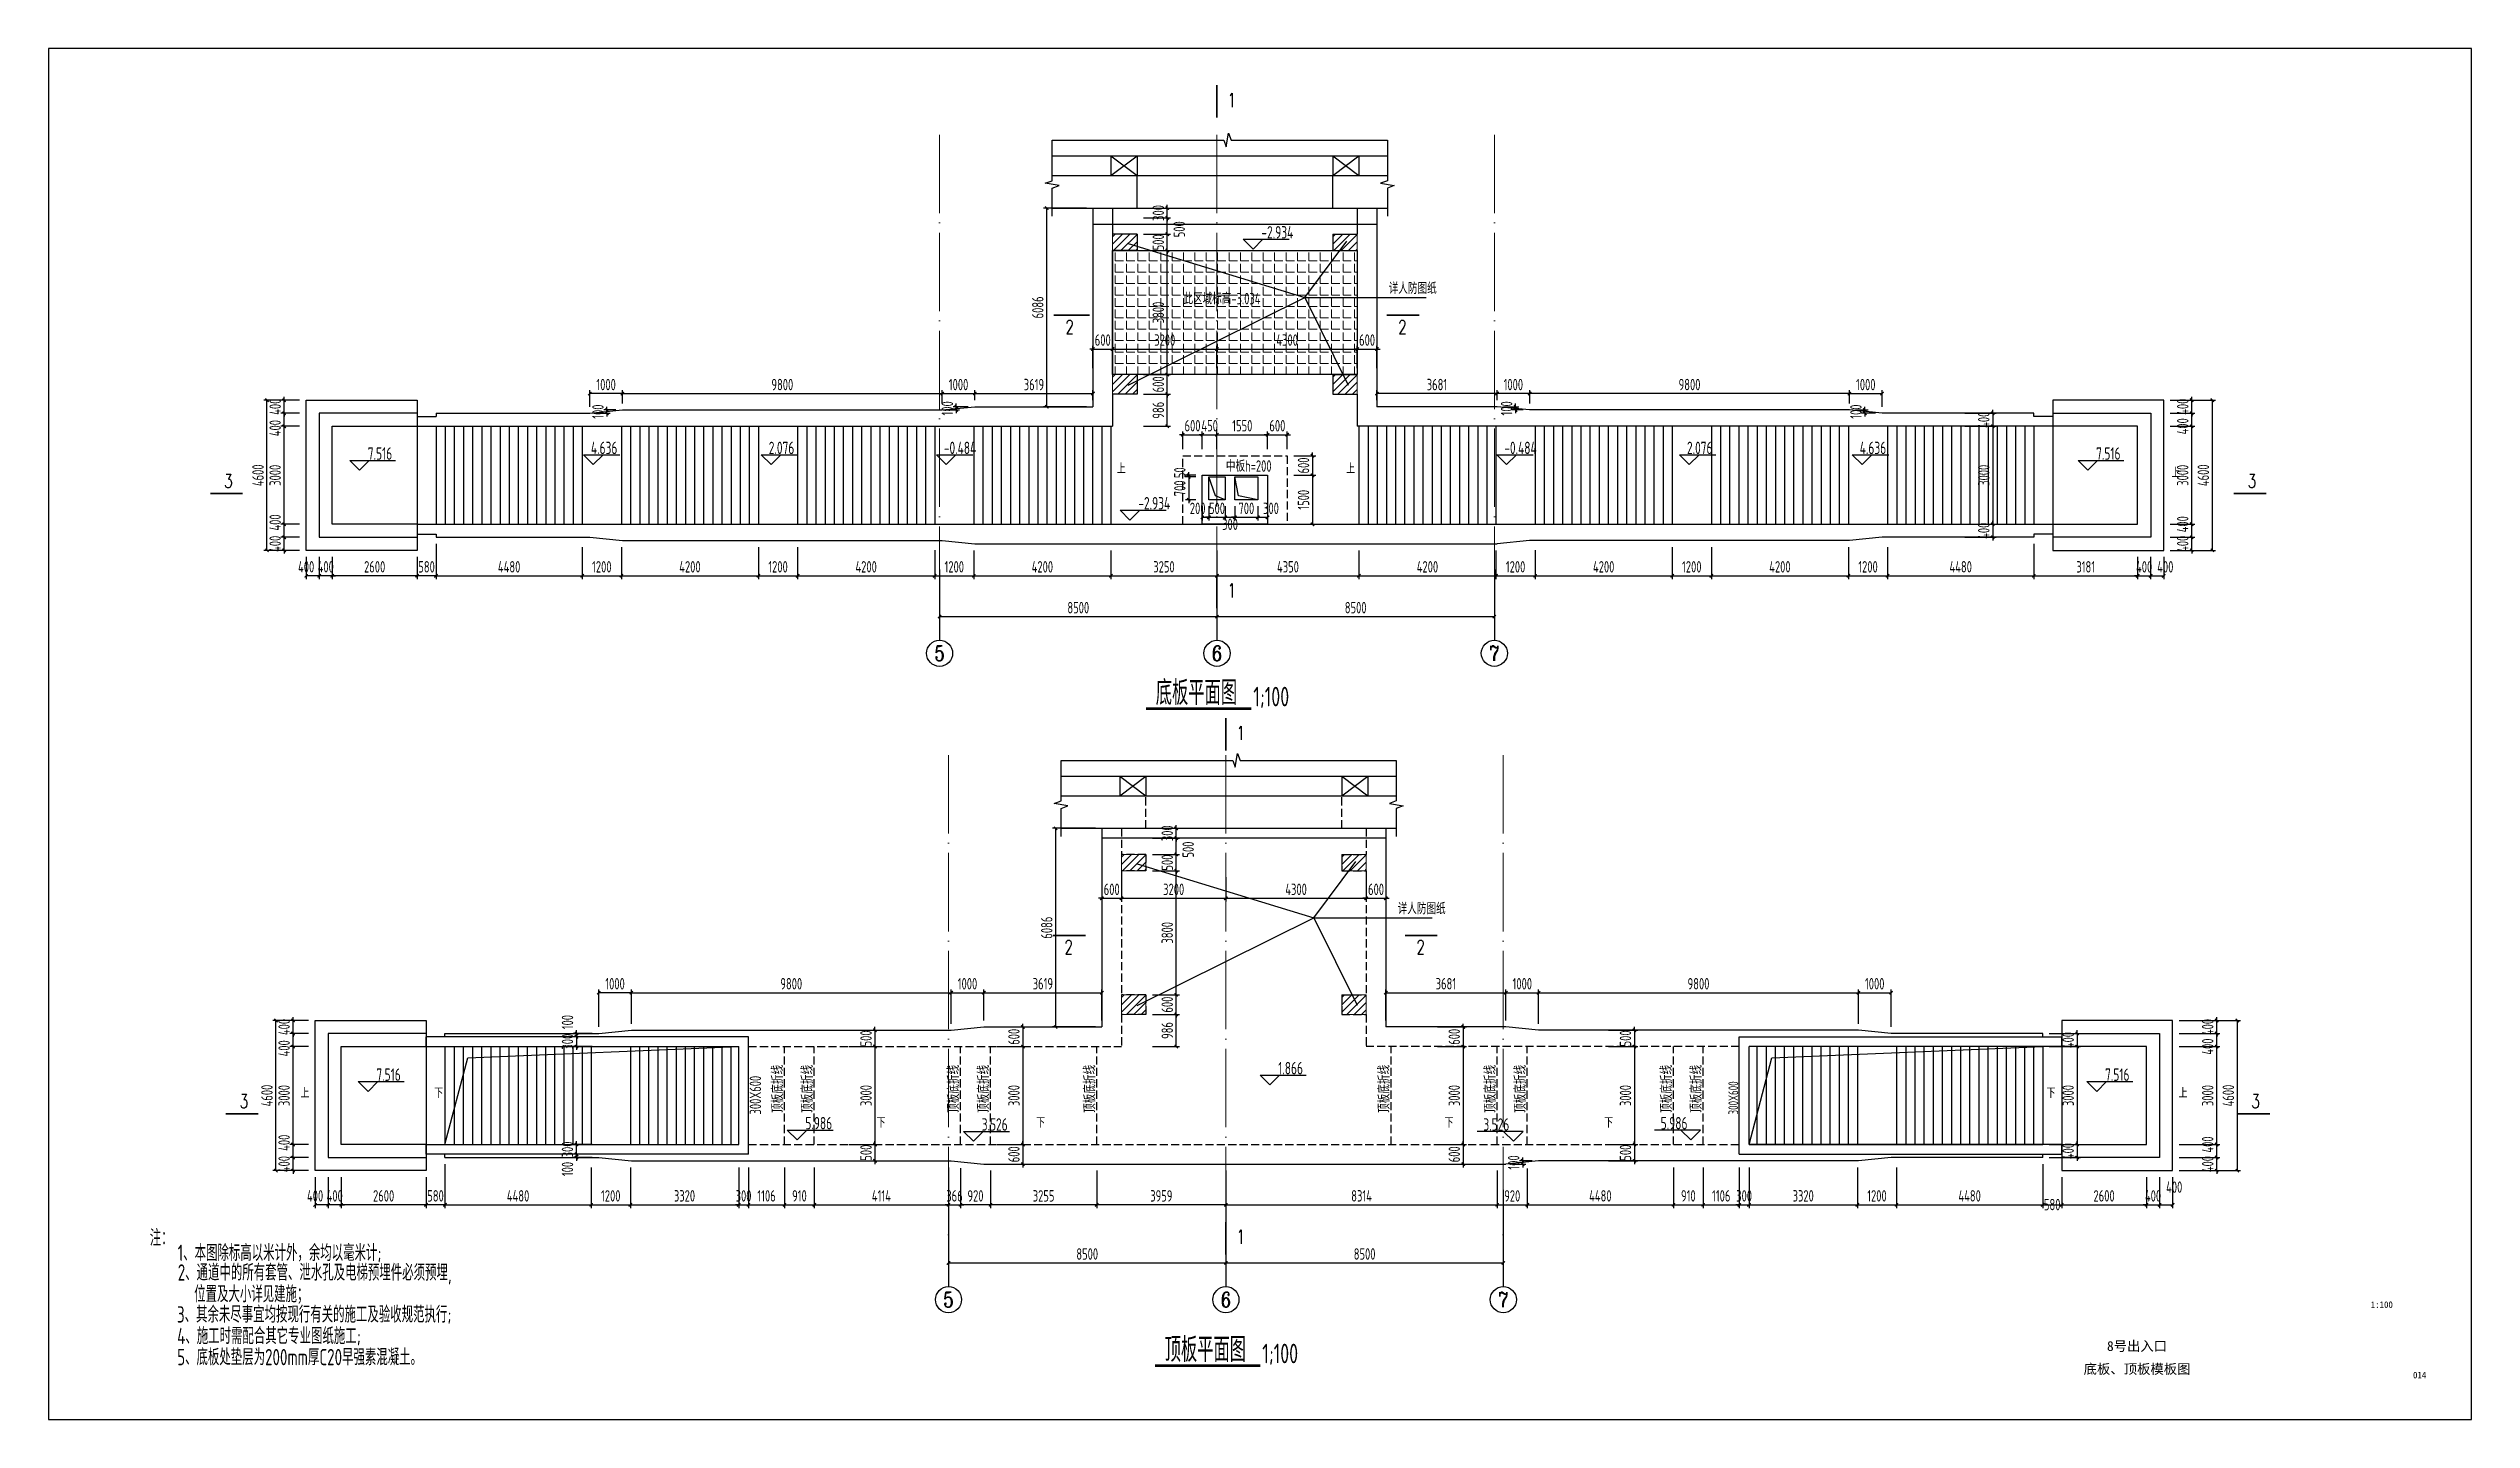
# Model space of a CAD drawing. Header units: millimetres. Extents: x -897614 to 191467, y -439928 to 101803.
# Drawn here: x -36900 to 37350, y -118705 to -76705 of the extents above; entities that cross this region are included whole.
import ezdxf
from ezdxf.enums import TextEntityAlignment as Align

# ---------------------------------------------------------------- set-up
doc = ezdxf.new("R2010")
doc.units = ezdxf.units.MM
doc.header["$LTSCALE"] = 1000
doc.linetypes.add('ACAD_ISO04W100', pattern=[30, 24, -3, 0, -3])
doc.linetypes.add('DASH', pattern=[0.35, 0.25, -0.1])
for name, color, linetype in [('0人防', 40, 'Continuous'), ('AXIS', 3, 'Continuous'), ('BXF', 1, 'Continuous'), ('DIM_ELEV', 3, 'Continuous'), ('DIM_LEAD', 3, 'Continuous'), ('DIM_SYMB', 3, 'Continuous'), ('FRAMEWORK OF MIDDLE PLATE-ZB-600$0$FRAMEWORK OF MIDDLE PLATE-ZB$0$01-wall-地下墙', 5, 'Continuous'), ('JG_TEXT', 7, 'Continuous'), ('KD', 7, 'Continuous'), ('PUB_TEXT', 7, 'Continuous'), ('STAIR', 2, 'Continuous'), ('TEXT(水平)', 7, 'Continuous'), ('ZDX', 7, 'DASH'), ('图框', 3, 'Continuous')]:
    doc.layers.add(name, color=color, linetype=linetype)
for name, color, linetype, lineweight in [('AXIS_TEXT', 7, 'Continuous', 18), ('DOTE', 8, 'ACAD_ISO04W100', 9), ('PUB_HATCH', 8, 'Continuous', 18), ('WALL', 6, 'Continuous', 30)]:
    doc.layers.add(name, color=color, linetype=linetype, lineweight=lineweight)
doc.layers.add('DY', color=1, linetype='Continuous', plot=False)
doc.styles.add('_TCH_AXIS', font='COMPLEX', dxfattribs={"bigfont": 'GBCBIG'})
doc.styles.add('_TCH_LABEL', font='COMPLEX', dxfattribs={"bigfont": 'GBCBIG'})
doc.styles.add('TK-HZ-HT', font='', dxfattribs={"width": 0.8})
doc.styles.add('TK-HZ-ST', font='', dxfattribs={"width": 0.8})
doc.styles.add('TSSD', font='tssdeng.shx', dxfattribs={"width": 0.7, "bigfont": 'tssdchn.shx'})
doc.styles.add('TSSD_Rein', font='tssdeng.shx', dxfattribs={"width": 0.75, "bigfont": 'hztxt.shx'})
doc.styles.get('TK-HZ-HT').set_extended_font_data('SimSun')
doc.styles.get('TK-HZ-ST').set_extended_font_data('SimSun')
doc.dimstyles.new('TSD', dxfattribs={"dimtxt": 350, "dimasz": 100, "dimexe": 100, "dimexo": 200, "dimgap": 100, "dimtad": 1, "dimdec": 0, "dimzin": 0, "dimdsep": 46, "dimtxsty": 'TSSD', "dimblk": 'ARCHTICK', "dimcen": 0.09, "dimclrt": 7, "dimazin": 2, "dimtfac": 1, "dimtdec": 0, "dimtix": 1, "dimtmove": 2, "dimatfit": 3, "dimfxl": 0, "dimtolj": 1, "dimtzin": 0, "dimarcsym": 0})

msp = doc.modelspace()

# ---------------------------------------------------------------- texts
at = {"layer": 'AXIS_TEXT', "style": '_TCH_AXIS'}
for s, p, p2 in [('5', (-9749.04894, -95466.31248), (-9438.41683, -95466.31248)), ('6', (-1249.04894, -95466.31248), (-938.41683, -95466.31248)), ('7', (7250.95106, -95466.31248), (7561.58317, -95466.31248)), ('5', (-9474.92396, -115266.1086), (-9164.29185, -115266.1086)), ('6', (-974.92396, -115266.1086), (-664.29185, -115266.1086)), ('7', (7525.07604, -115266.1086), (7835.70815, -115266.1086))]:
    msp.add_text(s, height=465.94816, dxfattribs=at).set_placement(p, p2, align=Align.FIT)
at = {"layer": 'DIM_ELEV', "style": 'TSSD', "width": 0.7}
for s, p in [('-2.934', (268.84596, -82526.44944)), ('7.516', (-27114.70638, -89303.91085)), ('4.636', (-20277.87475, -89130.64168)), ('2.076', (-14827.60824, -89130.64168)), ('-0.484', (-9463.04135, -89130.64168)), ('-0.484', (7710.40269, -89130.64168)), ('2.076', (13308.55532, -89130.64168)), ('4.636', (18602.02196, -89130.64168)), ('7.516', (25846.24327, -89303.91085)), ('-2.934', (-3503.83905, -90825.97433)), ('7.516', (-26852.24918, -108331.15294)), ('1.866', (782.41806, -108132.15967)), ('7.516', (26120.36826, -108331.15294)), ('5.986', (-13707.04905, -109817.14649)), ('3.526', (-8301.08577, -109857.45574)), ('3.526', (7068.65119, -109857.45574)), ('5.986', (12502.91154, -109817.14649))]:
    msp.add_text(s, height=380, dxfattribs=at).set_placement(p)
at = {"layer": 'DIM_SYMB'}
for s, height, style, width, p in [('1', 425, '_TCH_LABEL', 0.705882, (-769.8084, -78498.8084)), ('2', 425, '_TCH_LABEL', 0.705882, (-5736.95269, -85450.0228)), ('2', 425, '_TCH_LABEL', 0.705882, (4461.24674, -85450.0228)), ('3', 425, '_TCH_LABEL', 0.705882, (-31514.82049, -90166.04677)), ('上', 300, 'TSSD', 0.7, (-4163.69566, -89726.48642)), ('上', 300, 'TSSD', 0.7, (2866.10627, -89726.48642)), ('上', 300, 'TSSD', 0.7, (28158.23529, -89851.38984, 0)), ('3', 425, '_TCH_LABEL', 0.705882, (30492.07282, -90166.04677)), ('1', 425, '_TCH_LABEL', 0.705882, (-769.8084, -93523.7924)), ('1', 425, '_TCH_LABEL', 0.705882, (-495.68342, -97889.03445)), ('2', 425, '_TCH_LABEL', 0.705882, (-5765.35043, -104450.91462)), ('2', 425, '_TCH_LABEL', 0.705882, (5019.01107, -104450.91462)), ('3', 425, '_TCH_LABEL', 0.705882, (-31038.28784, -109166.9396)), ('上', 300, 'TSSD', 0.7, (-29174.47266, -108852.28197, 0)), ('下', 300, 'TSSD', 0.7, (-25076.58683, -108852.28197, 0)), ('下', 300, 'TSSD', 0.7, (24327.2474, -108852.28197, 0)), ('上', 300, 'TSSD', 0.7, (28375.21334, -108852.28197, 0)), ('3', 425, '_TCH_LABEL', 0.705882, (30601.81718, -109166.93858)), ('下', 300, 'TSSD', 0.7, (-11522.01284, -109759.95489, 0)), ('下', 300, 'TSSD', 0.7, (-6631.04968, -109759.95489, 0)), ('下', 300, 'TSSD', 0.7, (5881.71025, -109759.95489, 0)), ('下', 300, 'TSSD', 0.7, (10772.67341, -109759.95489, 0)), ('1', 425, '_TCH_LABEL', 0.705882, (-495.68342, -113323.58852))]:
    msp.add_text(s, height=height, dxfattribs=dict(at, style=style, width=width)).set_placement(p)
at = {"layer": 'JG_TEXT', "style": 'TSSD', "width": 0.7}
for p in [(4168.86818, -84225.7066, 0), (4442.99316, -103226.59841, 0)]:
    msp.add_text('详人防图纸', height=350, dxfattribs=at).set_placement(p)
msp.add_text('300X600', height=300, rotation=90, dxfattribs=at).set_placement((14877.84936, -109361.03949, 0))
at = {"layer": 'PUB_TEXT', "style": 'TSSD', "width": 0.7}
for s, p in [('此区域标高-3.034', (-2122.63225, -84542.37807)), ('中板h=200', (-819.96878, -89671.34154))]:
    msp.add_text(s, height=350, dxfattribs=at).set_placement(p)
for s, height, rotation, p in [('底板平面图', 750, 359.9999991462, (-2970.585, -96818.41048)), ('1;100', 600, 359.9999991462, (19.05169, -96859.39209)), ('300X600', 350, 90, (-15063.29815, -109361.03949, 0)), ('顶板底折线', 350, 90, (-14385.38137, -109310.86128)), ('顶板底折线', 350, 90, (-13475.13039, -109310.86128)), ('顶板底折线', 350, 90, (-8995.13039, -109310.86128)), ('顶板底折线', 350, 90, (-8075.13039, -109310.86128)), ('顶板底折线', 350, 90, (-4820.13039, -109310.86128)), ('顶板底折线', 350, 90, (4198.07941, -109310.86121)), ('顶板底折线', 350, 90, (7453.07941, -109310.86116)), ('顶板底折线', 350, 90, (8373.07941, -109310.86115)), ('顶板底折线', 350, 90, (12853.07941, -109310.86107)), ('顶板底折线', 350, 90, (13763.33039, -109310.86106)), ('顶板平面图', 750, 359.9999991462, (-2696.46002, -116939.86014)), ('1;100', 600, 359.9999991462, (293.17667, -116983.33017))]:
    msp.add_text(s, height=height, rotation=rotation, dxfattribs=at).set_placement(p)
at = {"layer": 'TEXT(水平)', "style": 'TSSD_Rein', "width": 0.7}
for s, p in [('注：', (-33795.71697, -113388.00559)), ('1、本图除标高以米计外，余均以毫米计;', (-32939.0743, -113849.30542)), ('2、通道中的所有套管、泄水孔及电梯预埋件必须预埋,', (-32938.9903, -114451.61181)), ('位置及大小详见建施；    ', (-32434.94049, -115113.19759)), ('3、其余未尽事宜均按现行有关的施工及验收规范执行;    ', (-32962.35364, -115736.24917)), ('4、施工时需配合其它专业图纸施工;    ', (-32956.11154, -116396.39651)), ('5、底板处垫层为200mm厚C20早强素混凝土。    ', (-32956.11154, -117043.04457))]:
    msp.add_text(s, height=500, dxfattribs=at).set_placement(p)
at = {"layer": '图框', "color": 7}
for s, height, style, p in [('1:100', 200, 'TK-HZ-ST', (34599.62916, -115185.40674)), ('8号出入口', 300, 'TK-HZ-HT', (27099.62916, -116455.40674)), ('底板、顶板模板图', 300, 'TK-HZ-HT', (27099.62916, -117155.40674))]:
    msp.add_text(s, height=height, dxfattribs=dict(at, style=style)).set_placement(p, align=Align.MIDDLE_CENTER)
at = {"layer": '图框', "color": 7, "style": 'TK-HZ-ST'}
msp.add_text('014 ', height=200, dxfattribs=at).set_placement((35555.98442, -117442.29674))

# ---------------------------------------------------------------- blocks, each defined once
blk = doc.blocks.new('_ArchTick')
at = {"color": 0, "linetype": 'ByBlock', "const_width": 0.4}
blk.add_lwpolyline([(-0.5, -0.5), (0.5, 0.5)], dxfattribs=at)
blk = doc.blocks.new('*D4')
at = {"layer": 'Defpoints', "color": 0, "transparency": 16777216}
for p in [(-9594, -93441), (-1094, -93441), (-1094, -94110)]:
    blk.add_point(p, dxfattribs=at)
at = {"layer": 'DIM_LEAD', "color": 0, "lineweight": -2, "transparency": 16777216}
for p, q in [((-9594, -93641), (-9594, -94210)), ((-9594, -94110), (-1094, -94110)), ((-1094, -93641), (-1094, -94210))]:
    blk.add_line(p, q, dxfattribs=at)
at = {"layer": 'DIM_LEAD', "color": 0, "lineweight": -2, "transparency": 16777216, "xscale": 100, "yscale": 100, "zscale": 100, "rotation": 180}
blk.add_blockref('_ArchTick', (-9594, -94110), dxfattribs=at)
at = {"layer": 'DIM_LEAD', "color": 0, "lineweight": -2, "transparency": 16777216, "xscale": 100, "yscale": 100, "zscale": 100}
blk.add_blockref('_ArchTick', (-1094, -94110), dxfattribs=at)
at = {"layer": 'DIM_LEAD', "color": 7, "transparency": 16777216, "insert": (-5344, -93835), "char_height": 350, "attachment_point": 5, "style": 'TSSD'}
blk.add_mtext('\\A1;8500', dxfattribs=at)
blk = doc.blocks.new('*D5')
at = {"layer": 'Defpoints', "color": 0, "transparency": 16777216}
for p in [(-1094, -93441), (7406, -93441), (7406, -94110)]:
    blk.add_point(p, dxfattribs=at)
at = {"layer": 'DIM_LEAD', "color": 0, "lineweight": -2, "transparency": 16777216}
for p, q in [((-1094, -93641), (-1094, -94210)), ((-1094, -94110), (7406, -94110)), ((7406, -93641), (7406, -94210))]:
    blk.add_line(p, q, dxfattribs=at)
at = {"layer": 'DIM_LEAD', "color": 0, "lineweight": -2, "transparency": 16777216, "xscale": 100, "yscale": 100, "zscale": 100, "rotation": 180}
blk.add_blockref('_ArchTick', (-1094, -94110), dxfattribs=at)
at = {"layer": 'DIM_LEAD', "color": 0, "lineweight": -2, "transparency": 16777216, "xscale": 100, "yscale": 100, "zscale": 100}
blk.add_blockref('_ArchTick', (7406, -94110), dxfattribs=at)
at = {"layer": 'DIM_LEAD', "color": 7, "transparency": 16777216, "insert": (3156, -93835), "char_height": 350, "attachment_point": 5, "style": 'TSSD'}
blk.add_mtext('\\A1;8500', dxfattribs=at)
blk = doc.blocks.new('*D6')
at = {"layer": 'Defpoints', "color": 0, "transparency": 16777216}
for p in [(-25024, -91680, 0), (-20544, -91780), (-20544, -92859)]:
    blk.add_point(p, dxfattribs=at)
at = {"layer": 'DIM_LEAD', "color": 0, "lineweight": -2, "transparency": 16777216}
for p, q in [((-25024, -91880), (-25024, -92959)), ((-20544, -91980), (-20544, -92959)), ((-25024, -92859), (-20544, -92859))]:
    blk.add_line(p, q, dxfattribs=at)
at = {"layer": 'DIM_LEAD', "color": 0, "lineweight": -2, "transparency": 16777216, "xscale": 100, "yscale": 100, "zscale": 100, "rotation": 180}
blk.add_blockref('_ArchTick', (-25024, -92859), dxfattribs=at)
at = {"layer": 'DIM_LEAD', "color": 0, "lineweight": -2, "transparency": 16777216, "xscale": 100, "yscale": 100, "zscale": 100}
blk.add_blockref('_ArchTick', (-20544, -92859), dxfattribs=at)
at = {"layer": 'DIM_LEAD', "color": 7, "transparency": 16777216, "insert": (-22784, -92584), "char_height": 350, "attachment_point": 5, "style": 'TSSD'}
blk.add_mtext('\\A1;4480', dxfattribs=at)
blk = doc.blocks.new('*D7')
at = {"layer": 'Defpoints', "color": 0, "transparency": 16777216}
for p in [(-20544, -91780), (-19344, -91780, 0), (-19344, -92859)]:
    blk.add_point(p, dxfattribs=at)
at = {"layer": 'DIM_LEAD', "color": 0, "lineweight": -2, "transparency": 16777216}
for p, q in [((-20544, -91980), (-20544, -92959)), ((-19344, -91980), (-19344, -92959)), ((-20544, -92859), (-19344, -92859))]:
    blk.add_line(p, q, dxfattribs=at)
at = {"layer": 'DIM_LEAD', "color": 0, "lineweight": -2, "transparency": 16777216, "xscale": 100, "yscale": 100, "zscale": 100, "rotation": 180}
blk.add_blockref('_ArchTick', (-20544, -92859), dxfattribs=at)
at = {"layer": 'DIM_LEAD', "color": 0, "lineweight": -2, "transparency": 16777216, "xscale": 100, "yscale": 100, "zscale": 100}
blk.add_blockref('_ArchTick', (-19344, -92859), dxfattribs=at)
at = {"layer": 'DIM_LEAD', "color": 7, "transparency": 16777216, "insert": (-19944, -92584), "char_height": 350, "attachment_point": 5, "style": 'TSSD'}
blk.add_mtext('\\A1;1200', dxfattribs=at)
blk = doc.blocks.new('*D8')
at = {"layer": 'Defpoints', "color": 0, "transparency": 16777216}
for p in [(-19344, -91780, 0), (-15144, -91780), (-15144, -92859)]:
    blk.add_point(p, dxfattribs=at)
at = {"layer": 'DIM_LEAD', "color": 0, "lineweight": -2, "transparency": 16777216}
for p, q in [((-19344, -91980), (-19344, -92959)), ((-15144, -91980), (-15144, -92959)), ((-19344, -92859), (-15144, -92859))]:
    blk.add_line(p, q, dxfattribs=at)
at = {"layer": 'DIM_LEAD', "color": 0, "lineweight": -2, "transparency": 16777216, "xscale": 100, "yscale": 100, "zscale": 100, "rotation": 180}
blk.add_blockref('_ArchTick', (-19344, -92859), dxfattribs=at)
at = {"layer": 'DIM_LEAD', "color": 0, "lineweight": -2, "transparency": 16777216, "xscale": 100, "yscale": 100, "zscale": 100}
blk.add_blockref('_ArchTick', (-15144, -92859), dxfattribs=at)
at = {"layer": 'DIM_LEAD', "color": 7, "transparency": 16777216, "insert": (-17244, -92584), "char_height": 350, "attachment_point": 5, "style": 'TSSD'}
blk.add_mtext('\\A1;4200', dxfattribs=at)
blk = doc.blocks.new('*D9')
at = {"layer": 'Defpoints', "color": 0, "transparency": 16777216}
for p in [(-15144, -91780), (-13944, -91780), (-13944, -92859)]:
    blk.add_point(p, dxfattribs=at)
at = {"layer": 'DIM_LEAD', "color": 0, "lineweight": -2, "transparency": 16777216}
for p, q in [((-15144, -91980), (-15144, -92959)), ((-13944, -91980), (-13944, -92959)), ((-15144, -92859), (-13944, -92859))]:
    blk.add_line(p, q, dxfattribs=at)
at = {"layer": 'DIM_LEAD', "color": 0, "lineweight": -2, "transparency": 16777216, "xscale": 100, "yscale": 100, "zscale": 100, "rotation": 180}
blk.add_blockref('_ArchTick', (-15144, -92859), dxfattribs=at)
at = {"layer": 'DIM_LEAD', "color": 0, "lineweight": -2, "transparency": 16777216, "xscale": 100, "yscale": 100, "zscale": 100}
blk.add_blockref('_ArchTick', (-13944, -92859), dxfattribs=at)
at = {"layer": 'DIM_LEAD', "color": 7, "transparency": 16777216, "insert": (-14544, -92584), "char_height": 350, "attachment_point": 5, "style": 'TSSD'}
blk.add_mtext('\\A1;1200', dxfattribs=at)
blk = doc.blocks.new('*D10')
at = {"layer": 'Defpoints', "color": 0, "transparency": 16777216}
for p in [(-13944, -91780), (-9744, -91876), (-9744, -92859)]:
    blk.add_point(p, dxfattribs=at)
at = {"layer": 'DIM_LEAD', "color": 0, "lineweight": -2, "transparency": 16777216}
for p, q in [((-13944, -91980), (-13944, -92959)), ((-9744, -92076), (-9744, -92959)), ((-13944, -92859), (-9744, -92859))]:
    blk.add_line(p, q, dxfattribs=at)
at = {"layer": 'DIM_LEAD', "color": 0, "lineweight": -2, "transparency": 16777216, "xscale": 100, "yscale": 100, "zscale": 100, "rotation": 180}
blk.add_blockref('_ArchTick', (-13944, -92859), dxfattribs=at)
at = {"layer": 'DIM_LEAD', "color": 0, "lineweight": -2, "transparency": 16777216, "xscale": 100, "yscale": 100, "zscale": 100}
blk.add_blockref('_ArchTick', (-9744, -92859), dxfattribs=at)
at = {"layer": 'DIM_LEAD', "color": 7, "transparency": 16777216, "insert": (-11844, -92584), "char_height": 350, "attachment_point": 5, "style": 'TSSD'}
blk.add_mtext('\\A1;4200', dxfattribs=at)
blk = doc.blocks.new('*D11')
at = {"layer": 'Defpoints', "color": 0, "transparency": 16777216}
for p in [(-9744, -91876), (-8544, -91880), (-8544, -92859)]:
    blk.add_point(p, dxfattribs=at)
at = {"layer": 'DIM_LEAD', "color": 0, "lineweight": -2, "transparency": 16777216}
for p, q in [((-9744, -92076), (-9744, -92959)), ((-8544, -92080), (-8544, -92959)), ((-9744, -92859), (-8544, -92859))]:
    blk.add_line(p, q, dxfattribs=at)
at = {"layer": 'DIM_LEAD', "color": 0, "lineweight": -2, "transparency": 16777216, "xscale": 100, "yscale": 100, "zscale": 100, "rotation": 180}
blk.add_blockref('_ArchTick', (-9744, -92859), dxfattribs=at)
at = {"layer": 'DIM_LEAD', "color": 0, "lineweight": -2, "transparency": 16777216, "xscale": 100, "yscale": 100, "zscale": 100}
blk.add_blockref('_ArchTick', (-8544, -92859), dxfattribs=at)
at = {"layer": 'DIM_LEAD', "color": 7, "transparency": 16777216, "insert": (-9144, -92584), "char_height": 350, "attachment_point": 5, "style": 'TSSD'}
blk.add_mtext('\\A1;1200', dxfattribs=at)
blk = doc.blocks.new('*D12')
at = {"layer": 'Defpoints', "color": 0, "transparency": 16777216}
for p in [(-8544, -91880), (-4344, -91880, 0), (-4344, -92859)]:
    blk.add_point(p, dxfattribs=at)
at = {"layer": 'DIM_LEAD', "color": 0, "lineweight": -2, "transparency": 16777216}
for p, q in [((-8544, -92080), (-8544, -92959)), ((-4344, -92080), (-4344, -92959)), ((-8544, -92859), (-4344, -92859))]:
    blk.add_line(p, q, dxfattribs=at)
at = {"layer": 'DIM_LEAD', "color": 0, "lineweight": -2, "transparency": 16777216, "xscale": 100, "yscale": 100, "zscale": 100, "rotation": 180}
blk.add_blockref('_ArchTick', (-8544, -92859), dxfattribs=at)
at = {"layer": 'DIM_LEAD', "color": 0, "lineweight": -2, "transparency": 16777216, "xscale": 100, "yscale": 100, "zscale": 100}
blk.add_blockref('_ArchTick', (-4344, -92859), dxfattribs=at)
at = {"layer": 'DIM_LEAD', "color": 7, "transparency": 16777216, "insert": (-6444, -92584), "char_height": 350, "attachment_point": 5, "style": 'TSSD'}
blk.add_mtext('\\A1;4200', dxfattribs=at)
blk = doc.blocks.new('*D13')
at = {"layer": 'Defpoints', "color": 0, "transparency": 16777216}
for p in [(-4344, -91880, 0), (-1094, -91880), (-1094, -92859)]:
    blk.add_point(p, dxfattribs=at)
at = {"layer": 'DIM_LEAD', "color": 0, "lineweight": -2, "transparency": 16777216}
for p, q in [((-4344, -92080), (-4344, -92959)), ((-1094, -92080), (-1094, -92959)), ((-4344, -92859), (-1094, -92859))]:
    blk.add_line(p, q, dxfattribs=at)
at = {"layer": 'DIM_LEAD', "color": 0, "lineweight": -2, "transparency": 16777216, "xscale": 100, "yscale": 100, "zscale": 100, "rotation": 180}
blk.add_blockref('_ArchTick', (-4344, -92859), dxfattribs=at)
at = {"layer": 'DIM_LEAD', "color": 0, "lineweight": -2, "transparency": 16777216, "xscale": 100, "yscale": 100, "zscale": 100}
blk.add_blockref('_ArchTick', (-1094, -92859), dxfattribs=at)
at = {"layer": 'DIM_LEAD', "color": 7, "transparency": 16777216, "insert": (-2719, -92584), "char_height": 350, "attachment_point": 5, "style": 'TSSD'}
blk.add_mtext('\\A1;3250', dxfattribs=at)
blk = doc.blocks.new('*D14')
at = {"layer": 'Defpoints', "color": 0, "transparency": 16777216}
for p in [(-1094, -91880), (3256, -91880), (3256, -92859)]:
    blk.add_point(p, dxfattribs=at)
at = {"layer": 'DIM_LEAD', "color": 0, "lineweight": -2, "transparency": 16777216}
for p, q in [((-1094, -92080), (-1094, -92959)), ((3256, -92080), (3256, -92959)), ((-1094, -92859), (3256, -92859))]:
    blk.add_line(p, q, dxfattribs=at)
at = {"layer": 'DIM_LEAD', "color": 0, "lineweight": -2, "transparency": 16777216, "xscale": 100, "yscale": 100, "zscale": 100, "rotation": 180}
blk.add_blockref('_ArchTick', (-1094, -92859), dxfattribs=at)
at = {"layer": 'DIM_LEAD', "color": 0, "lineweight": -2, "transparency": 16777216, "xscale": 100, "yscale": 100, "zscale": 100}
blk.add_blockref('_ArchTick', (3256, -92859), dxfattribs=at)
at = {"layer": 'DIM_LEAD', "color": 7, "transparency": 16777216, "insert": (1081, -92584), "char_height": 350, "attachment_point": 5, "style": 'TSSD'}
blk.add_mtext('\\A1;4350', dxfattribs=at)
blk = doc.blocks.new('*D15')
at = {"layer": 'Defpoints', "color": 0, "transparency": 16777216}
for p in [(3256, -91880), (7456, -91880, 0), (7456, -92859)]:
    blk.add_point(p, dxfattribs=at)
at = {"layer": 'DIM_LEAD', "color": 0, "lineweight": -2, "transparency": 16777216}
for p, q in [((3256, -92080), (3256, -92959)), ((7456, -92080), (7456, -92959)), ((3256, -92859), (7456, -92859))]:
    blk.add_line(p, q, dxfattribs=at)
at = {"layer": 'DIM_LEAD', "color": 0, "lineweight": -2, "transparency": 16777216, "xscale": 100, "yscale": 100, "zscale": 100, "rotation": 180}
blk.add_blockref('_ArchTick', (3256, -92859), dxfattribs=at)
at = {"layer": 'DIM_LEAD', "color": 0, "lineweight": -2, "transparency": 16777216, "xscale": 100, "yscale": 100, "zscale": 100}
blk.add_blockref('_ArchTick', (7456, -92859), dxfattribs=at)
at = {"layer": 'DIM_LEAD', "color": 7, "transparency": 16777216, "insert": (5356, -92584), "char_height": 350, "attachment_point": 5, "style": 'TSSD'}
blk.add_mtext('\\A1;4200', dxfattribs=at)
blk = doc.blocks.new('*D16')
at = {"layer": 'Defpoints', "color": 0, "transparency": 16777216}
for p in [(7456, -91880, 0), (8656, -91876), (8656, -92859)]:
    blk.add_point(p, dxfattribs=at)
at = {"layer": 'DIM_LEAD', "color": 0, "lineweight": -2, "transparency": 16777216}
for p, q in [((7456, -92080), (7456, -92959)), ((8656, -92076), (8656, -92959)), ((7456, -92859), (8656, -92859))]:
    blk.add_line(p, q, dxfattribs=at)
at = {"layer": 'DIM_LEAD', "color": 0, "lineweight": -2, "transparency": 16777216, "xscale": 100, "yscale": 100, "zscale": 100, "rotation": 180}
blk.add_blockref('_ArchTick', (7456, -92859), dxfattribs=at)
at = {"layer": 'DIM_LEAD', "color": 0, "lineweight": -2, "transparency": 16777216, "xscale": 100, "yscale": 100, "zscale": 100}
blk.add_blockref('_ArchTick', (8656, -92859), dxfattribs=at)
at = {"layer": 'DIM_LEAD', "color": 7, "transparency": 16777216, "insert": (8056, -92584), "char_height": 350, "attachment_point": 5, "style": 'TSSD'}
blk.add_mtext('\\A1;1200', dxfattribs=at)
blk = doc.blocks.new('*D17')
at = {"layer": 'Defpoints', "color": 0, "transparency": 16777216}
for p in [(8656, -91876), (12856, -91780), (12856, -92859)]:
    blk.add_point(p, dxfattribs=at)
at = {"layer": 'DIM_LEAD', "color": 0, "lineweight": -2, "transparency": 16777216}
for p, q in [((12856, -91980), (12856, -92959)), ((8656, -92076), (8656, -92959)), ((8656, -92859), (12856, -92859))]:
    blk.add_line(p, q, dxfattribs=at)
at = {"layer": 'DIM_LEAD', "color": 0, "lineweight": -2, "transparency": 16777216, "xscale": 100, "yscale": 100, "zscale": 100, "rotation": 180}
blk.add_blockref('_ArchTick', (8656, -92859), dxfattribs=at)
at = {"layer": 'DIM_LEAD', "color": 0, "lineweight": -2, "transparency": 16777216, "xscale": 100, "yscale": 100, "zscale": 100}
blk.add_blockref('_ArchTick', (12856, -92859), dxfattribs=at)
at = {"layer": 'DIM_LEAD', "color": 7, "transparency": 16777216, "insert": (10756, -92584), "char_height": 350, "attachment_point": 5, "style": 'TSSD'}
blk.add_mtext('\\A1;4200', dxfattribs=at)
blk = doc.blocks.new('*D18')
at = {"layer": 'Defpoints', "color": 0, "transparency": 16777216}
for p in [(12856, -91780), (14056, -91780), (14056, -92859)]:
    blk.add_point(p, dxfattribs=at)
at = {"layer": 'DIM_LEAD', "color": 0, "lineweight": -2, "transparency": 16777216}
for p, q in [((12856, -91980), (12856, -92959)), ((14056, -91980), (14056, -92959)), ((12856, -92859), (14056, -92859))]:
    blk.add_line(p, q, dxfattribs=at)
at = {"layer": 'DIM_LEAD', "color": 0, "lineweight": -2, "transparency": 16777216, "xscale": 100, "yscale": 100, "zscale": 100, "rotation": 180}
blk.add_blockref('_ArchTick', (12856, -92859), dxfattribs=at)
at = {"layer": 'DIM_LEAD', "color": 0, "lineweight": -2, "transparency": 16777216, "xscale": 100, "yscale": 100, "zscale": 100}
blk.add_blockref('_ArchTick', (14056, -92859), dxfattribs=at)
at = {"layer": 'DIM_LEAD', "color": 7, "transparency": 16777216, "insert": (13456, -92584), "char_height": 350, "attachment_point": 5, "style": 'TSSD'}
blk.add_mtext('\\A1;1200', dxfattribs=at)
blk = doc.blocks.new('*D19')
at = {"layer": 'Defpoints', "color": 0, "transparency": 16777216}
for p in [(14056, -91780), (18256, -91780), (18256, -92859)]:
    blk.add_point(p, dxfattribs=at)
at = {"layer": 'DIM_LEAD', "color": 0, "lineweight": -2, "transparency": 16777216}
for p, q in [((14056, -91980), (14056, -92959)), ((18256, -91980), (18256, -92959)), ((14056, -92859), (18256, -92859))]:
    blk.add_line(p, q, dxfattribs=at)
at = {"layer": 'DIM_LEAD', "color": 0, "lineweight": -2, "transparency": 16777216, "xscale": 100, "yscale": 100, "zscale": 100, "rotation": 180}
blk.add_blockref('_ArchTick', (14056, -92859), dxfattribs=at)
at = {"layer": 'DIM_LEAD', "color": 0, "lineweight": -2, "transparency": 16777216, "xscale": 100, "yscale": 100, "zscale": 100}
blk.add_blockref('_ArchTick', (18256, -92859), dxfattribs=at)
at = {"layer": 'DIM_LEAD', "color": 7, "transparency": 16777216, "insert": (16156, -92584), "char_height": 350, "attachment_point": 5, "style": 'TSSD'}
blk.add_mtext('\\A1;4200', dxfattribs=at)
blk = doc.blocks.new('*D20')
at = {"layer": 'Defpoints', "color": 0, "transparency": 16777216}
for p in [(18256, -91780), (19456, -91780), (19456, -92859)]:
    blk.add_point(p, dxfattribs=at)
at = {"layer": 'DIM_LEAD', "color": 0, "lineweight": -2, "transparency": 16777216}
for p, q in [((18256, -91980), (18256, -92959)), ((19456, -91980), (19456, -92959)), ((18256, -92859), (19456, -92859))]:
    blk.add_line(p, q, dxfattribs=at)
at = {"layer": 'DIM_LEAD', "color": 0, "lineweight": -2, "transparency": 16777216, "xscale": 100, "yscale": 100, "zscale": 100, "rotation": 180}
blk.add_blockref('_ArchTick', (18256, -92859), dxfattribs=at)
at = {"layer": 'DIM_LEAD', "color": 0, "lineweight": -2, "transparency": 16777216, "xscale": 100, "yscale": 100, "zscale": 100}
blk.add_blockref('_ArchTick', (19456, -92859), dxfattribs=at)
at = {"layer": 'DIM_LEAD', "color": 7, "transparency": 16777216, "insert": (18856, -92584), "char_height": 350, "attachment_point": 5, "style": 'TSSD'}
blk.add_mtext('\\A1;1200', dxfattribs=at)
blk = doc.blocks.new('*D21')
at = {"layer": 'Defpoints', "color": 0, "transparency": 16777216}
for p in [(19456, -91780), (23936, -91680), (23936, -92859)]:
    blk.add_point(p, dxfattribs=at)
at = {"layer": 'DIM_LEAD', "color": 0, "lineweight": -2, "transparency": 16777216}
for p, q in [((19456, -91980), (19456, -92959)), ((23936, -91880), (23936, -92959)), ((19456, -92859), (23936, -92859))]:
    blk.add_line(p, q, dxfattribs=at)
at = {"layer": 'DIM_LEAD', "color": 0, "lineweight": -2, "transparency": 16777216, "xscale": 100, "yscale": 100, "zscale": 100, "rotation": 180}
blk.add_blockref('_ArchTick', (19456, -92859), dxfattribs=at)
at = {"layer": 'DIM_LEAD', "color": 0, "lineweight": -2, "transparency": 16777216, "xscale": 100, "yscale": 100, "zscale": 100}
blk.add_blockref('_ArchTick', (23936, -92859), dxfattribs=at)
at = {"layer": 'DIM_LEAD', "color": 7, "transparency": 16777216, "insert": (21696, -92584), "char_height": 350, "attachment_point": 5, "style": 'TSSD'}
blk.add_mtext('\\A1;4480', dxfattribs=at)
blk = doc.blocks.new('*D22')
at = {"layer": 'Defpoints', "color": 0, "transparency": 16777216}
for p in [(-9320, -112442), (-820, -112442), (-820, -113909)]:
    blk.add_point(p, dxfattribs=at)
at = {"layer": 'DIM_LEAD', "color": 0, "lineweight": -2, "transparency": 16777216}
for p, q in [((-9320, -112642), (-9320, -114009)), ((-820, -112642), (-820, -114009)), ((-9320, -113909), (-820, -113909))]:
    blk.add_line(p, q, dxfattribs=at)
at = {"layer": 'DIM_LEAD', "color": 0, "lineweight": -2, "transparency": 16777216, "xscale": 100, "yscale": 100, "zscale": 100, "rotation": 180}
blk.add_blockref('_ArchTick', (-9320, -113909), dxfattribs=at)
at = {"layer": 'DIM_LEAD', "color": 0, "lineweight": -2, "transparency": 16777216, "xscale": 100, "yscale": 100, "zscale": 100}
blk.add_blockref('_ArchTick', (-820, -113909), dxfattribs=at)
at = {"layer": 'DIM_LEAD', "color": 7, "transparency": 16777216, "insert": (-5070, -113634), "char_height": 350, "attachment_point": 5, "style": 'TSSD'}
blk.add_mtext('\\A1;8500', dxfattribs=at)
blk = doc.blocks.new('*D23')
at = {"layer": 'Defpoints', "color": 0, "transparency": 16777216}
for p in [(-820, -112442), (7680, -112442), (7680, -113909)]:
    blk.add_point(p, dxfattribs=at)
at = {"layer": 'DIM_LEAD', "color": 0, "lineweight": -2, "transparency": 16777216}
for p, q in [((-820, -112642), (-820, -114009)), ((7680, -112642), (7680, -114009)), ((-820, -113909), (7680, -113909))]:
    blk.add_line(p, q, dxfattribs=at)
at = {"layer": 'DIM_LEAD', "color": 0, "lineweight": -2, "transparency": 16777216, "xscale": 100, "yscale": 100, "zscale": 100, "rotation": 180}
blk.add_blockref('_ArchTick', (-820, -113909), dxfattribs=at)
at = {"layer": 'DIM_LEAD', "color": 0, "lineweight": -2, "transparency": 16777216, "xscale": 100, "yscale": 100, "zscale": 100}
blk.add_blockref('_ArchTick', (7680, -113909), dxfattribs=at)
at = {"layer": 'DIM_LEAD', "color": 7, "transparency": 16777216, "insert": (3430, -113634), "char_height": 350, "attachment_point": 5, "style": 'TSSD'}
blk.add_mtext('\\A1;8500', dxfattribs=at)
blk = doc.blocks.new('*D28')
at = {"layer": 'Defpoints', "color": 0, "transparency": 16777216}
for p in [(-24750, -110681, 0), (-20270, -110781), (-20270, -112129)]:
    blk.add_point(p, dxfattribs=at)
at = {"layer": 'DIM_LEAD', "color": 0, "lineweight": -2, "transparency": 16777216}
for p, q in [((-24750, -110881), (-24750, -112229)), ((-20270, -110981), (-20270, -112229)), ((-24750, -112129), (-20270, -112129))]:
    blk.add_line(p, q, dxfattribs=at)
at = {"layer": 'DIM_LEAD', "color": 0, "lineweight": -2, "transparency": 16777216, "xscale": 100, "yscale": 100, "zscale": 100, "rotation": 180}
blk.add_blockref('_ArchTick', (-24750, -112129), dxfattribs=at)
at = {"layer": 'DIM_LEAD', "color": 0, "lineweight": -2, "transparency": 16777216, "xscale": 100, "yscale": 100, "zscale": 100}
blk.add_blockref('_ArchTick', (-20270, -112129), dxfattribs=at)
at = {"layer": 'DIM_LEAD', "color": 7, "transparency": 16777216, "insert": (-22510, -111854), "char_height": 350, "attachment_point": 5, "style": 'TSSD'}
blk.add_mtext('\\A1;4480', dxfattribs=at)
blk = doc.blocks.new('*D29')
at = {"layer": 'Defpoints', "color": 0, "transparency": 16777216}
for p in [(-20270, -110781), (-19070, -110781, 0), (-19070, -112129)]:
    blk.add_point(p, dxfattribs=at)
at = {"layer": 'DIM_LEAD', "color": 0, "lineweight": -2, "transparency": 16777216}
for p, q in [((-20270, -110981), (-20270, -112229)), ((-19070, -110981), (-19070, -112229)), ((-20270, -112129), (-19070, -112129))]:
    blk.add_line(p, q, dxfattribs=at)
at = {"layer": 'DIM_LEAD', "color": 0, "lineweight": -2, "transparency": 16777216, "xscale": 100, "yscale": 100, "zscale": 100, "rotation": 180}
blk.add_blockref('_ArchTick', (-20270, -112129), dxfattribs=at)
at = {"layer": 'DIM_LEAD', "color": 0, "lineweight": -2, "transparency": 16777216, "xscale": 100, "yscale": 100, "zscale": 100}
blk.add_blockref('_ArchTick', (-19070, -112129), dxfattribs=at)
at = {"layer": 'DIM_LEAD', "color": 7, "transparency": 16777216, "insert": (-19670, -111854), "char_height": 350, "attachment_point": 5, "style": 'TSSD'}
blk.add_mtext('\\A1;1200', dxfattribs=at)
blk = doc.blocks.new('*D30')
at = {"layer": 'Defpoints', "color": 0, "transparency": 16777216}
for p in [(-19070, -110781, 0), (-15750, -110781), (-15750, -112129)]:
    blk.add_point(p, dxfattribs=at)
at = {"layer": 'DIM_LEAD', "color": 0, "lineweight": -2, "transparency": 16777216}
for p, q in [((-19070, -110981), (-19070, -112229)), ((-15750, -110981), (-15750, -112229)), ((-19070, -112129), (-15750, -112129))]:
    blk.add_line(p, q, dxfattribs=at)
at = {"layer": 'DIM_LEAD', "color": 0, "lineweight": -2, "transparency": 16777216, "xscale": 100, "yscale": 100, "zscale": 100, "rotation": 180}
blk.add_blockref('_ArchTick', (-19070, -112129), dxfattribs=at)
at = {"layer": 'DIM_LEAD', "color": 0, "lineweight": -2, "transparency": 16777216, "xscale": 100, "yscale": 100, "zscale": 100}
blk.add_blockref('_ArchTick', (-15750, -112129), dxfattribs=at)
at = {"layer": 'DIM_LEAD', "color": 7, "transparency": 16777216, "insert": (-17410, -111854), "char_height": 350, "attachment_point": 5, "style": 'TSSD'}
blk.add_mtext('\\A1;3320', dxfattribs=at)
blk = doc.blocks.new('*D31')
at = {"layer": 'Defpoints', "color": 0, "transparency": 16777216}
for p in [(-15750, -110781), (-15450, -110781), (-15450, -112129)]:
    blk.add_point(p, dxfattribs=at)
at = {"layer": 'DIM_LEAD', "color": 0, "lineweight": -2, "transparency": 16777216}
for p, q in [((-15750, -110981), (-15750, -112229)), ((-15450, -110981), (-15450, -112229)), ((-15750, -112129), (-15850, -112129)), ((-15750, -112129), (-15450, -112129)), ((-15450, -112129), (-15350, -112129))]:
    blk.add_line(p, q, dxfattribs=at)
at = {"layer": 'DIM_LEAD', "color": 0, "lineweight": -2, "transparency": 16777216, "xscale": 100, "yscale": 100, "zscale": 100}
blk.add_blockref('_ArchTick', (-15750, -112129), dxfattribs=at)
at = {"layer": 'DIM_LEAD', "color": 0, "lineweight": -2, "transparency": 16777216, "xscale": 100, "yscale": 100, "zscale": 100, "rotation": 180}
blk.add_blockref('_ArchTick', (-15450, -112129), dxfattribs=at)
at = {"layer": 'DIM_LEAD', "color": 7, "transparency": 16777216, "insert": (-15600, -111854), "char_height": 350, "attachment_point": 5, "style": 'TSSD'}
blk.add_mtext('\\A1;300', dxfattribs=at)
blk = doc.blocks.new('*D24')
at = {"layer": 'Defpoints', "color": 0, "transparency": 16777216}
for p in [(14910, -110781), (15210, -110781), (15210, -112129)]:
    blk.add_point(p, dxfattribs=at)
at = {"layer": 'DIM_LEAD', "color": 0, "lineweight": -2, "transparency": 16777216}
for p, q in [((14910, -110981), (14910, -112229)), ((15210, -110981), (15210, -112229)), ((14910, -112129), (14810, -112129)), ((14910, -112129), (15210, -112129)), ((15210, -112129), (15310, -112129))]:
    blk.add_line(p, q, dxfattribs=at)
at = {"layer": 'DIM_LEAD', "color": 0, "lineweight": -2, "transparency": 16777216, "xscale": 100, "yscale": 100, "zscale": 100}
blk.add_blockref('_ArchTick', (14910, -112129), dxfattribs=at)
at = {"layer": 'DIM_LEAD', "color": 0, "lineweight": -2, "transparency": 16777216, "xscale": 100, "yscale": 100, "zscale": 100, "rotation": 180}
blk.add_blockref('_ArchTick', (15210, -112129), dxfattribs=at)
at = {"layer": 'DIM_LEAD', "color": 7, "transparency": 16777216, "insert": (15060, -111854), "char_height": 350, "attachment_point": 5, "style": 'TSSD'}
blk.add_mtext('\\A1;300', dxfattribs=at)
blk = doc.blocks.new('*D25')
at = {"layer": 'Defpoints', "color": 0, "transparency": 16777216}
for p in [(15210, -110781), (18530, -110781), (18530, -112129)]:
    blk.add_point(p, dxfattribs=at)
at = {"layer": 'DIM_LEAD', "color": 0, "lineweight": -2, "transparency": 16777216}
for p, q in [((15210, -110981), (15210, -112229)), ((18530, -110981), (18530, -112229)), ((15210, -112129), (18530, -112129))]:
    blk.add_line(p, q, dxfattribs=at)
at = {"layer": 'DIM_LEAD', "color": 0, "lineweight": -2, "transparency": 16777216, "xscale": 100, "yscale": 100, "zscale": 100, "rotation": 180}
blk.add_blockref('_ArchTick', (15210, -112129), dxfattribs=at)
at = {"layer": 'DIM_LEAD', "color": 0, "lineweight": -2, "transparency": 16777216, "xscale": 100, "yscale": 100, "zscale": 100}
blk.add_blockref('_ArchTick', (18530, -112129), dxfattribs=at)
at = {"layer": 'DIM_LEAD', "color": 7, "transparency": 16777216, "insert": (16870, -111854), "char_height": 350, "attachment_point": 5, "style": 'TSSD'}
blk.add_mtext('\\A1;3320', dxfattribs=at)
blk = doc.blocks.new('*D26')
at = {"layer": 'Defpoints', "color": 0, "transparency": 16777216}
for p in [(18530, -110781), (19730, -110781), (19730, -112129)]:
    blk.add_point(p, dxfattribs=at)
at = {"layer": 'DIM_LEAD', "color": 0, "lineweight": -2, "transparency": 16777216}
for p, q in [((18530, -110981), (18530, -112229)), ((19730, -110981), (19730, -112229)), ((18530, -112129), (19730, -112129))]:
    blk.add_line(p, q, dxfattribs=at)
at = {"layer": 'DIM_LEAD', "color": 0, "lineweight": -2, "transparency": 16777216, "xscale": 100, "yscale": 100, "zscale": 100, "rotation": 180}
blk.add_blockref('_ArchTick', (18530, -112129), dxfattribs=at)
at = {"layer": 'DIM_LEAD', "color": 0, "lineweight": -2, "transparency": 16777216, "xscale": 100, "yscale": 100, "zscale": 100}
blk.add_blockref('_ArchTick', (19730, -112129), dxfattribs=at)
at = {"layer": 'DIM_LEAD', "color": 7, "transparency": 16777216, "insert": (19130, -111854), "char_height": 350, "attachment_point": 5, "style": 'TSSD'}
blk.add_mtext('\\A1;1200', dxfattribs=at)
blk = doc.blocks.new('*D27')
at = {"layer": 'Defpoints', "color": 0, "transparency": 16777216}
for p in [(19730, -110781), (24210, -110681), (24210, -112129)]:
    blk.add_point(p, dxfattribs=at)
at = {"layer": 'DIM_LEAD', "color": 0, "lineweight": -2, "transparency": 16777216}
for p, q in [((19730, -110981), (19730, -112229)), ((24210, -110881), (24210, -112229)), ((19730, -112129), (24210, -112129))]:
    blk.add_line(p, q, dxfattribs=at)
at = {"layer": 'DIM_LEAD', "color": 0, "lineweight": -2, "transparency": 16777216, "xscale": 100, "yscale": 100, "zscale": 100, "rotation": 180}
blk.add_blockref('_ArchTick', (19730, -112129), dxfattribs=at)
at = {"layer": 'DIM_LEAD', "color": 0, "lineweight": -2, "transparency": 16777216, "xscale": 100, "yscale": 100, "zscale": 100}
blk.add_blockref('_ArchTick', (24210, -112129), dxfattribs=at)
at = {"layer": 'DIM_LEAD', "color": 7, "transparency": 16777216, "insert": (21970, -111854), "char_height": 350, "attachment_point": 5, "style": 'TSSD'}
blk.add_mtext('\\A1;4480', dxfattribs=at)
blk = doc.blocks.new('*D32')
at = {"layer": 'Defpoints', "color": 0, "transparency": 16777216}
for p in [(-820, -110881), (7494, -110881, 0), (7494, -112129)]:
    blk.add_point(p, dxfattribs=at)
at = {"layer": 'DIM_LEAD', "color": 0, "lineweight": -2, "transparency": 16777216}
for p, q in [((-820, -111081), (-820, -112229)), ((7494, -111081), (7494, -112229)), ((-820, -112129), (7494, -112129))]:
    blk.add_line(p, q, dxfattribs=at)
at = {"layer": 'DIM_LEAD', "color": 0, "lineweight": -2, "transparency": 16777216, "xscale": 100, "yscale": 100, "zscale": 100, "rotation": 180}
blk.add_blockref('_ArchTick', (-820, -112129), dxfattribs=at)
at = {"layer": 'DIM_LEAD', "color": 0, "lineweight": -2, "transparency": 16777216, "xscale": 100, "yscale": 100, "zscale": 100}
blk.add_blockref('_ArchTick', (7494, -112129), dxfattribs=at)
at = {"layer": 'DIM_LEAD', "color": 7, "transparency": 16777216, "insert": (3337, -111854), "char_height": 350, "attachment_point": 5, "style": 'TSSD'}
blk.add_mtext('\\A1;8314', dxfattribs=at)
blk = doc.blocks.new('*D33')
at = {"layer": 'Defpoints', "color": 0, "transparency": 16777216}
for p in [(8414, -110815), (12894, -110781), (12894, -112129)]:
    blk.add_point(p, dxfattribs=at)
at = {"layer": 'DIM_LEAD', "color": 0, "lineweight": -2, "transparency": 16777216}
for p, q in [((8414, -111015), (8414, -112229)), ((12894, -110981), (12894, -112229)), ((8414, -112129), (12894, -112129))]:
    blk.add_line(p, q, dxfattribs=at)
at = {"layer": 'DIM_LEAD', "color": 0, "lineweight": -2, "transparency": 16777216, "xscale": 100, "yscale": 100, "zscale": 100, "rotation": 180}
blk.add_blockref('_ArchTick', (8414, -112129), dxfattribs=at)
at = {"layer": 'DIM_LEAD', "color": 0, "lineweight": -2, "transparency": 16777216, "xscale": 100, "yscale": 100, "zscale": 100}
blk.add_blockref('_ArchTick', (12894, -112129), dxfattribs=at)
at = {"layer": 'DIM_LEAD', "color": 7, "transparency": 16777216, "insert": (10654, -111854), "char_height": 350, "attachment_point": 5, "style": 'TSSD'}
blk.add_mtext('\\A1;4480', dxfattribs=at)
blk = doc.blocks.new('*D34')
at = {"layer": 'Defpoints', "color": 0, "transparency": 16777216}
for p in [(7761, -105631), (4080, -106681), (7761, -106681)]:
    blk.add_point(p, dxfattribs=at)
at = {"layer": 'DIM_LEAD', "color": 0, "lineweight": -2, "transparency": 16777216}
for p, q in [((4080, -106481), (4080, -105531)), ((4080, -105631), (7761, -105631)), ((7761, -106481), (7761, -105531))]:
    blk.add_line(p, q, dxfattribs=at)
at = {"layer": 'DIM_LEAD', "color": 0, "lineweight": -2, "transparency": 16777216, "xscale": 100, "yscale": 100, "zscale": 100, "rotation": 180}
blk.add_blockref('_ArchTick', (4080, -105631), dxfattribs=at)
at = {"layer": 'DIM_LEAD', "color": 0, "lineweight": -2, "transparency": 16777216, "xscale": 100, "yscale": 100, "zscale": 100}
blk.add_blockref('_ArchTick', (7761, -105631), dxfattribs=at)
at = {"layer": 'DIM_LEAD', "color": 7, "transparency": 16777216, "insert": (5921, -105356), "char_height": 350, "attachment_point": 5, "style": 'TSSD'}
blk.add_mtext('\\A1;3681', dxfattribs=at)
blk = doc.blocks.new('*D35')
at = {"layer": 'Defpoints', "color": 0, "transparency": 16777216}
for p in [(-3270, -106295), (-2343, -106295), (-3270, -107281)]:
    blk.add_point(p, dxfattribs=at)
at = {"layer": 'DIM_LEAD', "color": 0, "lineweight": -2, "transparency": 16777216}
for p, q in [((-3070, -106295), (-2243, -106295)), ((-2343, -107281), (-2343, -106295)), ((-3070, -107281), (-2243, -107281))]:
    blk.add_line(p, q, dxfattribs=at)
at = {"layer": 'DIM_LEAD', "color": 0, "lineweight": -2, "transparency": 16777216, "xscale": 100, "yscale": 100, "zscale": 100}
for p, rotation in [((-2343, -106295), 90), ((-2343, -107281), 270)]:
    blk.add_blockref('_ArchTick', p, dxfattribs=dict(at, rotation=rotation))
at = {"layer": 'DIM_LEAD', "color": 7, "transparency": 16777216, "insert": (-2618, -106788), "char_height": 350, "attachment_point": 5, "rotation": 90, "style": 'TSSD'}
blk.add_mtext('\\A1;986', dxfattribs=at)
blk = doc.blocks.new('*D36')
at = {"layer": 'Defpoints', "color": 0, "transparency": 16777216}
for p in [(-3270, -105695), (-2343, -105695), (-3270, -106295)]:
    blk.add_point(p, dxfattribs=at)
at = {"layer": 'DIM_LEAD', "color": 0, "lineweight": -2, "transparency": 16777216}
for p, q in [((-3070, -105695), (-2243, -105695)), ((-2343, -105695), (-2343, -105595)), ((-2343, -106295), (-2343, -105695)), ((-3070, -106295), (-2243, -106295)), ((-2343, -106295), (-2343, -106395))]:
    blk.add_line(p, q, dxfattribs=at)
at = {"layer": 'DIM_LEAD', "color": 0, "lineweight": -2, "transparency": 16777216, "xscale": 100, "yscale": 100, "zscale": 100}
for p, rotation in [((-2343, -105695), 270), ((-2343, -106295), 90)]:
    blk.add_blockref('_ArchTick', p, dxfattribs=dict(at, rotation=rotation))
at = {"layer": 'DIM_LEAD', "color": 7, "transparency": 16777216, "insert": (-2618, -105995), "char_height": 350, "attachment_point": 5, "rotation": 90, "style": 'TSSD'}
blk.add_mtext('\\A1;600', dxfattribs=at)
blk = doc.blocks.new('*D37')
at = {"layer": 'Defpoints', "color": 0, "transparency": 16777216}
for p in [(-3270, -101895), (-2343, -101895), (-3270, -105695)]:
    blk.add_point(p, dxfattribs=at)
at = {"layer": 'DIM_LEAD', "color": 0, "lineweight": -2, "transparency": 16777216}
for p, q in [((-3070, -101895), (-2243, -101895)), ((-2343, -105695), (-2343, -101895)), ((-3070, -105695), (-2243, -105695))]:
    blk.add_line(p, q, dxfattribs=at)
at = {"layer": 'DIM_LEAD', "color": 0, "lineweight": -2, "transparency": 16777216, "xscale": 100, "yscale": 100, "zscale": 100}
for p, rotation in [((-2343, -101895), 90), ((-2343, -105695), 270)]:
    blk.add_blockref('_ArchTick', p, dxfattribs=dict(at, rotation=rotation))
at = {"layer": 'DIM_LEAD', "color": 7, "transparency": 16777216, "insert": (-2618, -103795), "char_height": 350, "attachment_point": 5, "rotation": 90, "style": 'TSSD'}
blk.add_mtext('\\A1;3800', dxfattribs=at)
blk = doc.blocks.new('*D38')
at = {"layer": 'Defpoints', "color": 0, "transparency": 16777216}
for p in [(-3270, -101395), (-2343, -101395), (-3270, -101895)]:
    blk.add_point(p, dxfattribs=at)
at = {"layer": 'DIM_LEAD', "color": 0, "lineweight": -2, "transparency": 16777216}
for p, q in [((-3070, -101395), (-2243, -101395)), ((-2343, -101395), (-2343, -101295)), ((-2343, -101895), (-2343, -101395)), ((-3070, -101895), (-2243, -101895)), ((-2343, -101895), (-2343, -101995))]:
    blk.add_line(p, q, dxfattribs=at)
at = {"layer": 'DIM_LEAD', "color": 0, "lineweight": -2, "transparency": 16777216, "xscale": 100, "yscale": 100, "zscale": 100}
for p, rotation in [((-2343, -101395), 270), ((-2343, -101895), 90)]:
    blk.add_blockref('_ArchTick', p, dxfattribs=dict(at, rotation=rotation))
at = {"layer": 'DIM_LEAD', "color": 7, "transparency": 16777216, "insert": (-2618, -101645), "char_height": 350, "attachment_point": 5, "rotation": 90, "style": 'TSSD'}
blk.add_mtext('\\A1;500', dxfattribs=at)
blk = doc.blocks.new('*D39')
at = {"layer": 'Defpoints', "color": 0, "transparency": 16777216}
for p in [(-3270, -100895), (-2343, -100895), (-3270, -101395)]:
    blk.add_point(p, dxfattribs=at)
at = {"layer": 'DIM_LEAD', "color": 0, "lineweight": -2, "transparency": 16777216}
for p, q in [((-3070, -100895), (-2243, -100895)), ((-2343, -101395), (-2343, -100895)), ((-3070, -101395), (-2243, -101395))]:
    blk.add_line(p, q, dxfattribs=at)
at = {"layer": 'DIM_LEAD', "color": 0, "lineweight": -2, "transparency": 16777216, "xscale": 100, "yscale": 100, "zscale": 100}
for p, rotation in [((-2343, -100895), 90), ((-2343, -101395), 270)]:
    blk.add_blockref('_ArchTick', p, dxfattribs=dict(at, rotation=rotation))
at = {"layer": 'DIM_LEAD', "color": 7, "transparency": 16777216, "insert": (-1976, -101245), "char_height": 350, "attachment_point": 5, "rotation": 90, "style": 'TSSD'}
blk.add_mtext('\\A1;500', dxfattribs=at)
blk = doc.blocks.new('*D40')
at = {"layer": 'Defpoints', "color": 0, "transparency": 16777216}
for p in [(-3270, -100595), (-3270, -100895), (-2343, -100595)]:
    blk.add_point(p, dxfattribs=at)
at = {"layer": 'DIM_LEAD', "color": 0, "lineweight": -2, "transparency": 16777216}
for p, q in [((-3070, -100595), (-2243, -100595)), ((-3070, -100895), (-2243, -100895)), ((-2343, -100595), (-2343, -100495)), ((-2343, -100895), (-2343, -100595)), ((-2343, -100895), (-2343, -100995))]:
    blk.add_line(p, q, dxfattribs=at)
at = {"layer": 'DIM_LEAD', "color": 0, "lineweight": -2, "transparency": 16777216, "xscale": 100, "yscale": 100, "zscale": 100}
for p, rotation in [((-2343, -100595), 270), ((-2343, -100895), 90)]:
    blk.add_blockref('_ArchTick', p, dxfattribs=dict(at, rotation=rotation))
at = {"layer": 'DIM_LEAD', "color": 7, "transparency": 16777216, "insert": (-2618, -100745), "char_height": 350, "attachment_point": 5, "rotation": 90, "style": 'TSSD'}
blk.add_mtext('\\A1;300', dxfattribs=at)
blk = doc.blocks.new('*D41')
at = {"layer": 'Defpoints', "color": 0, "transparency": 16777216}
for p in [(-8034, -106681), (-8034, -107281), (-7041, -107281)]:
    blk.add_point(p, dxfattribs=at)
at = {"layer": 'DIM_LEAD', "color": 0, "lineweight": -2, "transparency": 16777216}
for p, q in [((-7834, -106681), (-6941, -106681)), ((-7041, -106681), (-7041, -106581)), ((-7041, -106681), (-7041, -107281)), ((-7834, -107281), (-6941, -107281)), ((-7041, -107281), (-7041, -107381))]:
    blk.add_line(p, q, dxfattribs=at)
at = {"layer": 'DIM_LEAD', "color": 0, "lineweight": -2, "transparency": 16777216, "xscale": 100, "yscale": 100, "zscale": 100}
for p, rotation in [((-7041, -106681), 270), ((-7041, -107281), 90)]:
    blk.add_blockref('_ArchTick', p, dxfattribs=dict(at, rotation=rotation))
at = {"layer": 'DIM_LEAD', "color": 7, "transparency": 16777216, "insert": (-7316, -106981), "char_height": 350, "attachment_point": 5, "rotation": 90, "style": 'TSSD'}
blk.add_mtext('\\A1;600', dxfattribs=at)
blk = doc.blocks.new('*D42')
at = {"layer": 'Defpoints', "color": 0, "transparency": 16777216}
for p in [(-8034, -107281), (-8034, -110281), (-7041, -110281)]:
    blk.add_point(p, dxfattribs=at)
at = {"layer": 'DIM_LEAD', "color": 0, "lineweight": -2, "transparency": 16777216}
for p, q in [((-7834, -107281), (-6941, -107281)), ((-7041, -107281), (-7041, -110281)), ((-7834, -110281), (-6941, -110281))]:
    blk.add_line(p, q, dxfattribs=at)
at = {"layer": 'DIM_LEAD', "color": 0, "lineweight": -2, "transparency": 16777216, "xscale": 100, "yscale": 100, "zscale": 100}
for p, rotation in [((-7041, -107281), 90), ((-7041, -110281), 270)]:
    blk.add_blockref('_ArchTick', p, dxfattribs=dict(at, rotation=rotation))
at = {"layer": 'DIM_LEAD', "color": 7, "transparency": 16777216, "insert": (-7316, -108781), "char_height": 350, "attachment_point": 5, "rotation": 90, "style": 'TSSD'}
blk.add_mtext('\\A1;3000', dxfattribs=at)
blk = doc.blocks.new('*D43')
at = {"layer": 'Defpoints', "color": 0, "transparency": 16777216}
for p in [(-8034, -110281), (-8034, -110881, 0), (-7041, -110881)]:
    blk.add_point(p, dxfattribs=at)
at = {"layer": 'DIM_LEAD', "color": 0, "lineweight": -2, "transparency": 16777216}
for p, q in [((-7834, -110281), (-6941, -110281)), ((-7041, -110281), (-7041, -110181)), ((-7041, -110281), (-7041, -110881)), ((-7834, -110881), (-6941, -110881)), ((-7041, -110881), (-7041, -110981))]:
    blk.add_line(p, q, dxfattribs=at)
at = {"layer": 'DIM_LEAD', "color": 0, "lineweight": -2, "transparency": 16777216, "xscale": 100, "yscale": 100, "zscale": 100}
for p, rotation in [((-7041, -110281), 270), ((-7041, -110881), 90)]:
    blk.add_blockref('_ArchTick', p, dxfattribs=dict(at, rotation=rotation))
at = {"layer": 'DIM_LEAD', "color": 7, "transparency": 16777216, "insert": (-7316, -110581), "char_height": 350, "attachment_point": 5, "rotation": 90, "style": 'TSSD'}
blk.add_mtext('\\A1;600', dxfattribs=at)
blk = doc.blocks.new('*D44')
at = {"layer": 'Defpoints', "color": 0, "transparency": 16777216}
for p in [(-12566, -106781, 0), (-12566, -107281), (-11573, -107281)]:
    blk.add_point(p, dxfattribs=at)
at = {"layer": 'DIM_LEAD', "color": 0, "lineweight": -2, "transparency": 16777216}
for p, q in [((-12366, -106781), (-11473, -106781)), ((-11573, -106781), (-11573, -106681)), ((-11573, -106781), (-11573, -107281)), ((-12366, -107281), (-11473, -107281)), ((-11573, -107281), (-11573, -107381))]:
    blk.add_line(p, q, dxfattribs=at)
at = {"layer": 'DIM_LEAD', "color": 0, "lineweight": -2, "transparency": 16777216, "xscale": 100, "yscale": 100, "zscale": 100}
for p, rotation in [((-11573, -106781), 270), ((-11573, -107281), 90)]:
    blk.add_blockref('_ArchTick', p, dxfattribs=dict(at, rotation=rotation))
at = {"layer": 'DIM_LEAD', "color": 7, "transparency": 16777216, "insert": (-11848, -107031), "char_height": 350, "attachment_point": 5, "rotation": 90, "style": 'TSSD'}
blk.add_mtext('\\A1;500', dxfattribs=at)
blk = doc.blocks.new('*D45')
at = {"layer": 'Defpoints', "color": 0, "transparency": 16777216}
for p in [(-12566, -107281), (-12566, -110281), (-11573, -110281)]:
    blk.add_point(p, dxfattribs=at)
at = {"layer": 'DIM_LEAD', "color": 0, "lineweight": -2, "transparency": 16777216}
for p, q in [((-12366, -107281), (-11473, -107281)), ((-11573, -107281), (-11573, -110281)), ((-12366, -110281), (-11473, -110281))]:
    blk.add_line(p, q, dxfattribs=at)
at = {"layer": 'DIM_LEAD', "color": 0, "lineweight": -2, "transparency": 16777216, "xscale": 100, "yscale": 100, "zscale": 100}
for p, rotation in [((-11573, -107281), 90), ((-11573, -110281), 270)]:
    blk.add_blockref('_ArchTick', p, dxfattribs=dict(at, rotation=rotation))
at = {"layer": 'DIM_LEAD', "color": 7, "transparency": 16777216, "insert": (-11848, -108781), "char_height": 350, "attachment_point": 5, "rotation": 90, "style": 'TSSD'}
blk.add_mtext('\\A1;3000', dxfattribs=at)
blk = doc.blocks.new('*D46')
at = {"layer": 'Defpoints', "color": 0, "transparency": 16777216}
for p in [(-12566, -110281), (-12566, -110781, 0), (-11573, -110781)]:
    blk.add_point(p, dxfattribs=at)
at = {"layer": 'DIM_LEAD', "color": 0, "lineweight": -2, "transparency": 16777216}
for p, q in [((-12366, -110281), (-11473, -110281)), ((-11573, -110281), (-11573, -110181)), ((-11573, -110281), (-11573, -110781)), ((-12366, -110781), (-11473, -110781)), ((-11573, -110781), (-11573, -110881))]:
    blk.add_line(p, q, dxfattribs=at)
at = {"layer": 'DIM_LEAD', "color": 0, "lineweight": -2, "transparency": 16777216, "xscale": 100, "yscale": 100, "zscale": 100}
for p, rotation in [((-11573, -110281), 270), ((-11573, -110781), 90)]:
    blk.add_blockref('_ArchTick', p, dxfattribs=dict(at, rotation=rotation))
at = {"layer": 'DIM_LEAD', "color": 7, "transparency": 16777216, "insert": (-11848, -110531), "char_height": 350, "attachment_point": 5, "rotation": 90, "style": 'TSSD'}
blk.add_mtext('\\A1;500', dxfattribs=at)
blk = doc.blocks.new('*D47')
at = {"layer": 'Defpoints', "color": 0, "transparency": 16777216}
for p in [(5459, -106681), (5459, -107281), (6452, -107281)]:
    blk.add_point(p, dxfattribs=at)
at = {"layer": 'DIM_LEAD', "color": 0, "lineweight": -2, "transparency": 16777216}
for p, q in [((5659, -106681), (6552, -106681)), ((6452, -106681), (6452, -106581)), ((6452, -106681), (6452, -107281)), ((5659, -107281), (6552, -107281)), ((6452, -107281), (6452, -107381))]:
    blk.add_line(p, q, dxfattribs=at)
at = {"layer": 'DIM_LEAD', "color": 0, "lineweight": -2, "transparency": 16777216, "xscale": 100, "yscale": 100, "zscale": 100}
for p, rotation in [((6452, -106681), 270), ((6452, -107281), 90)]:
    blk.add_blockref('_ArchTick', p, dxfattribs=dict(at, rotation=rotation))
at = {"layer": 'DIM_LEAD', "color": 7, "transparency": 16777216, "insert": (6177, -106981), "char_height": 350, "attachment_point": 5, "rotation": 90, "style": 'TSSD'}
blk.add_mtext('\\A1;600', dxfattribs=at)
blk = doc.blocks.new('*D48')
at = {"layer": 'Defpoints', "color": 0, "transparency": 16777216}
for p in [(5459, -107281), (5459, -110281), (6452, -110281)]:
    blk.add_point(p, dxfattribs=at)
at = {"layer": 'DIM_LEAD', "color": 0, "lineweight": -2, "transparency": 16777216}
for p, q in [((5659, -107281), (6552, -107281)), ((6452, -107281), (6452, -110281)), ((5659, -110281), (6552, -110281))]:
    blk.add_line(p, q, dxfattribs=at)
at = {"layer": 'DIM_LEAD', "color": 0, "lineweight": -2, "transparency": 16777216, "xscale": 100, "yscale": 100, "zscale": 100}
for p, rotation in [((6452, -107281), 90), ((6452, -110281), 270)]:
    blk.add_blockref('_ArchTick', p, dxfattribs=dict(at, rotation=rotation))
at = {"layer": 'DIM_LEAD', "color": 7, "transparency": 16777216, "insert": (6177, -108781), "char_height": 350, "attachment_point": 5, "rotation": 90, "style": 'TSSD'}
blk.add_mtext('\\A1;3000', dxfattribs=at)
blk = doc.blocks.new('*D49')
at = {"layer": 'Defpoints', "color": 0, "transparency": 16777216}
for p in [(5459, -110281), (5459, -110881, 0), (6452, -110881)]:
    blk.add_point(p, dxfattribs=at)
at = {"layer": 'DIM_LEAD', "color": 0, "lineweight": -2, "transparency": 16777216}
for p, q in [((5659, -110281), (6552, -110281)), ((6452, -110281), (6452, -110181)), ((6452, -110281), (6452, -110881)), ((5659, -110881), (6552, -110881)), ((6452, -110881), (6452, -110981))]:
    blk.add_line(p, q, dxfattribs=at)
at = {"layer": 'DIM_LEAD', "color": 0, "lineweight": -2, "transparency": 16777216, "xscale": 100, "yscale": 100, "zscale": 100}
for p, rotation in [((6452, -110281), 270), ((6452, -110881), 90)]:
    blk.add_blockref('_ArchTick', p, dxfattribs=dict(at, rotation=rotation))
at = {"layer": 'DIM_LEAD', "color": 7, "transparency": 16777216, "insert": (6177, -110581), "char_height": 350, "attachment_point": 5, "rotation": 90, "style": 'TSSD'}
blk.add_mtext('\\A1;600', dxfattribs=at)
blk = doc.blocks.new('*D50')
at = {"layer": 'Defpoints', "color": 0, "transparency": 16777216}
for p in [(10706, -106781, 0), (10706, -107281), (11699, -107281)]:
    blk.add_point(p, dxfattribs=at)
at = {"layer": 'DIM_LEAD', "color": 0, "lineweight": -2, "transparency": 16777216}
for p, q in [((10906, -106781), (11799, -106781)), ((11699, -106781), (11699, -106681)), ((11699, -106781), (11699, -107281)), ((10906, -107281), (11799, -107281)), ((11699, -107281), (11699, -107381))]:
    blk.add_line(p, q, dxfattribs=at)
at = {"layer": 'DIM_LEAD', "color": 0, "lineweight": -2, "transparency": 16777216, "xscale": 100, "yscale": 100, "zscale": 100}
for p, rotation in [((11699, -106781), 270), ((11699, -107281), 90)]:
    blk.add_blockref('_ArchTick', p, dxfattribs=dict(at, rotation=rotation))
at = {"layer": 'DIM_LEAD', "color": 7, "transparency": 16777216, "insert": (11424, -107031), "char_height": 350, "attachment_point": 5, "rotation": 90, "style": 'TSSD'}
blk.add_mtext('\\A1;500', dxfattribs=at)
blk = doc.blocks.new('*D51')
at = {"layer": 'Defpoints', "color": 0, "transparency": 16777216}
for p in [(10706, -107281), (10706, -110281), (11699, -110281)]:
    blk.add_point(p, dxfattribs=at)
at = {"layer": 'DIM_LEAD', "color": 0, "lineweight": -2, "transparency": 16777216}
for p, q in [((10906, -107281), (11799, -107281)), ((11699, -107281), (11699, -110281)), ((10906, -110281), (11799, -110281))]:
    blk.add_line(p, q, dxfattribs=at)
at = {"layer": 'DIM_LEAD', "color": 0, "lineweight": -2, "transparency": 16777216, "xscale": 100, "yscale": 100, "zscale": 100}
for p, rotation in [((11699, -107281), 90), ((11699, -110281), 270)]:
    blk.add_blockref('_ArchTick', p, dxfattribs=dict(at, rotation=rotation))
at = {"layer": 'DIM_LEAD', "color": 7, "transparency": 16777216, "insert": (11424, -108781), "char_height": 350, "attachment_point": 5, "rotation": 90, "style": 'TSSD'}
blk.add_mtext('\\A1;3000', dxfattribs=at)
blk = doc.blocks.new('*D52')
at = {"layer": 'Defpoints', "color": 0, "transparency": 16777216}
for p in [(10706, -110281), (10706, -110781, 0), (11699, -110781)]:
    blk.add_point(p, dxfattribs=at)
at = {"layer": 'DIM_LEAD', "color": 0, "lineweight": -2, "transparency": 16777216}
for p, q in [((10906, -110281), (11799, -110281)), ((11699, -110281), (11699, -110181)), ((11699, -110281), (11699, -110781)), ((10906, -110781), (11799, -110781)), ((11699, -110781), (11699, -110881))]:
    blk.add_line(p, q, dxfattribs=at)
at = {"layer": 'DIM_LEAD', "color": 0, "lineweight": -2, "transparency": 16777216, "xscale": 100, "yscale": 100, "zscale": 100}
for p, rotation in [((11699, -110281), 270), ((11699, -110781), 90)]:
    blk.add_blockref('_ArchTick', p, dxfattribs=dict(at, rotation=rotation))
at = {"layer": 'DIM_LEAD', "color": 7, "transparency": 16777216, "insert": (11424, -110531), "char_height": 350, "attachment_point": 5, "rotation": 90, "style": 'TSSD'}
blk.add_mtext('\\A1;500', dxfattribs=at)
blk = doc.blocks.new('*D53')
at = {"layer": 'Defpoints', "color": 0, "transparency": 16777216}
for p in [(24210, -106881, 0), (24209, -107281), (25264, -107281)]:
    blk.add_point(p, dxfattribs=at)
at = {"layer": 'DIM_LEAD', "color": 0, "lineweight": -2, "transparency": 16777216}
for p, q in [((24410, -106881), (25364, -106881)), ((25264, -106881), (25264, -106781)), ((25264, -106881), (25264, -107281)), ((24409, -107281), (25364, -107281)), ((25264, -107281), (25264, -107381))]:
    blk.add_line(p, q, dxfattribs=at)
at = {"layer": 'DIM_LEAD', "color": 0, "lineweight": -2, "transparency": 16777216, "xscale": 100, "yscale": 100, "zscale": 100}
for p, rotation in [((25264, -106881), 270), ((25264, -107281), 90)]:
    blk.add_blockref('_ArchTick', p, dxfattribs=dict(at, rotation=rotation))
at = {"layer": 'DIM_LEAD', "color": 7, "transparency": 16777216, "insert": (24989, -107081), "char_height": 350, "attachment_point": 5, "rotation": 90, "style": 'TSSD'}
blk.add_mtext('\\A1;400', dxfattribs=at)
blk = doc.blocks.new('*D54')
at = {"layer": 'Defpoints', "color": 0, "transparency": 16777216}
for p in [(24209, -107281), (24210, -110281), (25264, -110281)]:
    blk.add_point(p, dxfattribs=at)
at = {"layer": 'DIM_LEAD', "color": 0, "lineweight": -2, "transparency": 16777216}
for p, q in [((24409, -107281), (25364, -107281)), ((25264, -107281), (25264, -110281)), ((24410, -110281), (25364, -110281))]:
    blk.add_line(p, q, dxfattribs=at)
at = {"layer": 'DIM_LEAD', "color": 0, "lineweight": -2, "transparency": 16777216, "xscale": 100, "yscale": 100, "zscale": 100}
for p, rotation in [((25264, -107281), 90), ((25264, -110281), 270)]:
    blk.add_blockref('_ArchTick', p, dxfattribs=dict(at, rotation=rotation))
at = {"layer": 'DIM_LEAD', "color": 7, "transparency": 16777216, "insert": (24989, -108781), "char_height": 350, "attachment_point": 5, "rotation": 90, "style": 'TSSD'}
blk.add_mtext('\\A1;3000', dxfattribs=at)
blk = doc.blocks.new('*D55')
at = {"layer": 'Defpoints', "color": 0, "transparency": 16777216}
for p in [(24210, -110281), (24210, -110681), (25264, -110681)]:
    blk.add_point(p, dxfattribs=at)
at = {"layer": 'DIM_LEAD', "color": 0, "lineweight": -2, "transparency": 16777216}
for p, q in [((24410, -110281), (25364, -110281)), ((25264, -110281), (25264, -110181)), ((25264, -110281), (25264, -110681)), ((24410, -110681), (25364, -110681)), ((25264, -110681), (25264, -110781))]:
    blk.add_line(p, q, dxfattribs=at)
at = {"layer": 'DIM_LEAD', "color": 0, "lineweight": -2, "transparency": 16777216, "xscale": 100, "yscale": 100, "zscale": 100}
for p, rotation in [((25264, -110281), 270), ((25264, -110681), 90)]:
    blk.add_blockref('_ArchTick', p, dxfattribs=dict(at, rotation=rotation))
at = {"layer": 'DIM_LEAD', "color": 7, "transparency": 16777216, "insert": (24989, -110481), "char_height": 350, "attachment_point": 5, "rotation": 90, "style": 'TSSD'}
blk.add_mtext('\\A1;400', dxfattribs=at)
blk = doc.blocks.new('*D56')
at = {"layer": 'Defpoints', "color": 0, "transparency": 16777216}
for p in [(-6035, -100595), (-4620, -100595), (-4620, -106681)]:
    blk.add_point(p, dxfattribs=at)
at = {"layer": 'DIM_LEAD', "color": 0, "lineweight": -2, "transparency": 16777216}
for p, q in [((-4820, -100595), (-6135, -100595)), ((-6035, -106681), (-6035, -100595)), ((-4820, -106681), (-6135, -106681))]:
    blk.add_line(p, q, dxfattribs=at)
at = {"layer": 'DIM_LEAD', "color": 0, "lineweight": -2, "transparency": 16777216, "xscale": 100, "yscale": 100, "zscale": 100}
for p, rotation in [((-6035, -100595), 90), ((-6035, -106681), 270)]:
    blk.add_blockref('_ArchTick', p, dxfattribs=dict(at, rotation=rotation))
at = {"layer": 'DIM_LEAD', "color": 7, "transparency": 16777216, "insert": (-6310, -103638), "char_height": 350, "attachment_point": 5, "rotation": 90, "style": 'TSSD'}
blk.add_mtext('\\A1;6086', dxfattribs=at)
blk = doc.blocks.new('*D57')
at = {"layer": 'Defpoints', "color": 0, "transparency": 16777216}
for p in [(-6309, -81594), (-4894, -81594), (-4894, -87680)]:
    blk.add_point(p, dxfattribs=at)
at = {"layer": 'DIM_LEAD', "color": 0, "lineweight": -2, "transparency": 16777216}
for p, q in [((-5094, -81594), (-6409, -81594)), ((-6309, -87680), (-6309, -81594)), ((-5094, -87680), (-6409, -87680))]:
    blk.add_line(p, q, dxfattribs=at)
at = {"layer": 'DIM_LEAD', "color": 0, "lineweight": -2, "transparency": 16777216, "xscale": 100, "yscale": 100, "zscale": 100}
for p, rotation in [((-6309, -81594), 90), ((-6309, -87680), 270)]:
    blk.add_blockref('_ArchTick', p, dxfattribs=dict(at, rotation=rotation))
at = {"layer": 'DIM_LEAD', "color": 7, "transparency": 16777216, "insert": (-6584, -84637), "char_height": 350, "attachment_point": 5, "rotation": 90, "style": 'TSSD'}
blk.add_mtext('\\A1;6086', dxfattribs=at)
blk = doc.blocks.new('A$C6E44675F')
at = {"layer": 'FRAMEWORK OF MIDDLE PLATE-ZB-600$0$FRAMEWORK OF MIDDLE PLATE-ZB$0$01-wall-地下墙'}
for p, q in [((-5050, 600), (5221, 600)), ((-5050, 0), (5221, 0)), ((-3250, 600), (-3250, 0)), ((-3250, 600), (-2450, 0)), ((-3250, 0), (-2450, 600)), ((-2450, 600), (-2450, 0)), ((3550, 600), (3550, 0)), ((3550, 600), (4350, 0)), ((3550, 0), (4350, 600)), ((4350, 600), (4350, 0)), ((-5050, -1000), (5221, -1000))]:
    blk.add_line(p, q, dxfattribs=at)
blk.add_lwpolyline([(-5050, -1251), (-5050, -388), (-4840, -312), (-5260, -238), (-5050, -163), (-5050, 1081), (208, 1081), (282, 871), (356, 1291), (433, 1081), (5221, 1081), (5221, -163), (5011, -238), (5431, -312), (5221, -388), (5221, -1251)], dxfattribs=at)
blk = doc.blocks.new('*D421')
at = {"layer": 'Defpoints', "color": 0, "transparency": 16777216}
for p in [(19287, -87276), (18287, -87780), (19287, -87880)]:
    blk.add_point(p, dxfattribs=at)
at = {"layer": 'DIM_LEAD', "color": 0, "lineweight": -2, "transparency": 16777216}
for p, q in [((18287, -87580), (18287, -87176)), ((18287, -87276), (19287, -87276)), ((19287, -87680), (19287, -87176))]:
    blk.add_line(p, q, dxfattribs=at)
at = {"layer": 'DIM_LEAD', "color": 0, "lineweight": -2, "transparency": 16777216, "xscale": 100, "yscale": 100, "zscale": 100, "rotation": 180}
blk.add_blockref('_ArchTick', (18287, -87276), dxfattribs=at)
at = {"layer": 'DIM_LEAD', "color": 0, "lineweight": -2, "transparency": 16777216, "xscale": 100, "yscale": 100, "zscale": 100}
blk.add_blockref('_ArchTick', (19287, -87276), dxfattribs=at)
at = {"layer": 'DIM_LEAD', "color": 7, "transparency": 16777216, "insert": (18787, -87001), "char_height": 350, "attachment_point": 5, "style": 'TSSD'}
blk.add_mtext('\\A1;1000', dxfattribs=at)
blk = doc.blocks.new('*D422')
at = {"layer": 'Defpoints', "color": 0, "transparency": 16777216}
for p in [(18287, -87780), (18761, -87780), (19287, -87880)]:
    blk.add_point(p, dxfattribs=at)
at = {"layer": 'DIM_LEAD', "color": 0, "lineweight": -2, "transparency": 16777216}
for p, q in [((18487, -87780), (18861, -87780)), ((19087, -87880), (18661, -87880)), ((18761, -87780), (18761, -87680)), ((18761, -87880), (18761, -87780)), ((18761, -87880), (18761, -87980))]:
    blk.add_line(p, q, dxfattribs=at)
at = {"layer": 'DIM_LEAD', "color": 0, "lineweight": -2, "transparency": 16777216, "xscale": 100, "yscale": 100, "zscale": 100}
for p, rotation in [((18761, -87780), 270), ((18761, -87880), 90)]:
    blk.add_blockref('_ArchTick', p, dxfattribs=dict(at, rotation=rotation))
at = {"layer": 'DIM_LEAD', "color": 7, "transparency": 16777216, "insert": (18486, -87830), "char_height": 350, "attachment_point": 5, "rotation": 90, "style": 'TSSD'}
blk.add_mtext('\\A1;100', dxfattribs=at)
blk = doc.blocks.new('*D423')
at = {"layer": 'Defpoints', "color": 0, "transparency": 16777216}
for p in [(8488, -87276), (8488, -87780), (18287, -87780)]:
    blk.add_point(p, dxfattribs=at)
at = {"layer": 'DIM_LEAD', "color": 0, "lineweight": -2, "transparency": 16777216}
for p, q in [((8488, -87580), (8488, -87176)), ((18287, -87276), (8488, -87276)), ((18287, -87580), (18287, -87176))]:
    blk.add_line(p, q, dxfattribs=at)
at = {"layer": 'DIM_LEAD', "color": 0, "lineweight": -2, "transparency": 16777216, "xscale": 100, "yscale": 100, "zscale": 100, "rotation": 180}
blk.add_blockref('_ArchTick', (8488, -87276), dxfattribs=at)
at = {"layer": 'DIM_LEAD', "color": 0, "lineweight": -2, "transparency": 16777216, "xscale": 100, "yscale": 100, "zscale": 100}
blk.add_blockref('_ArchTick', (18287, -87276), dxfattribs=at)
at = {"layer": 'DIM_LEAD', "color": 7, "transparency": 16777216, "insert": (13387, -87001), "char_height": 350, "attachment_point": 5, "style": 'TSSD'}
blk.add_mtext('\\A1;9800', dxfattribs=at)
blk = doc.blocks.new('*D424')
at = {"layer": 'Defpoints', "color": 0, "transparency": 16777216}
for p in [(7487, -87276), (7487, -87680, 0), (8488, -87780)]:
    blk.add_point(p, dxfattribs=at)
at = {"layer": 'DIM_LEAD', "color": 0, "lineweight": -2, "transparency": 16777216}
for p, q in [((7487, -87480), (7487, -87176)), ((8488, -87276), (7487, -87276)), ((8488, -87580), (8488, -87176))]:
    blk.add_line(p, q, dxfattribs=at)
at = {"layer": 'DIM_LEAD', "color": 0, "lineweight": -2, "transparency": 16777216, "xscale": 100, "yscale": 100, "zscale": 100, "rotation": 180}
blk.add_blockref('_ArchTick', (7487, -87276), dxfattribs=at)
at = {"layer": 'DIM_LEAD', "color": 0, "lineweight": -2, "transparency": 16777216, "xscale": 100, "yscale": 100, "zscale": 100}
blk.add_blockref('_ArchTick', (8488, -87276), dxfattribs=at)
at = {"layer": 'DIM_LEAD', "color": 7, "transparency": 16777216, "insert": (7987, -87001), "char_height": 350, "attachment_point": 5, "style": 'TSSD'}
blk.add_mtext('\\A1;1000', dxfattribs=at)
blk = doc.blocks.new('*D425')
at = {"layer": 'Defpoints', "color": 0, "transparency": 16777216}
for p in [(3806, -87276), (3806, -87680), (7487, -87680, 0)]:
    blk.add_point(p, dxfattribs=at)
at = {"layer": 'DIM_LEAD', "color": 0, "lineweight": -2, "transparency": 16777216}
for p, q in [((3806, -87480), (3806, -87176)), ((7487, -87276), (3806, -87276)), ((7487, -87480), (7487, -87176))]:
    blk.add_line(p, q, dxfattribs=at)
at = {"layer": 'DIM_LEAD', "color": 0, "lineweight": -2, "transparency": 16777216, "xscale": 100, "yscale": 100, "zscale": 100, "rotation": 180}
blk.add_blockref('_ArchTick', (3806, -87276), dxfattribs=at)
at = {"layer": 'DIM_LEAD', "color": 0, "lineweight": -2, "transparency": 16777216, "xscale": 100, "yscale": 100, "zscale": 100}
blk.add_blockref('_ArchTick', (7487, -87276), dxfattribs=at)
at = {"layer": 'DIM_LEAD', "color": 7, "transparency": 16777216, "insert": (5647, -87001), "char_height": 350, "attachment_point": 5, "style": 'TSSD'}
blk.add_mtext('\\A1;3681', dxfattribs=at)
blk = doc.blocks.new('*D426')
at = {"layer": 'Defpoints', "color": 0, "transparency": 16777216}
for p in [(7487, -87680, 0), (8056, -87680), (8488, -87780, 0)]:
    blk.add_point(p, dxfattribs=at)
at = {"layer": 'DIM_LEAD', "color": 0, "lineweight": -2, "transparency": 16777216}
for p, q in [((8056, -87680), (8056, -87580)), ((7687, -87680), (8156, -87680)), ((8288, -87780), (7956, -87780)), ((8056, -87780), (8056, -87680)), ((8056, -87780), (8056, -87880))]:
    blk.add_line(p, q, dxfattribs=at)
at = {"layer": 'DIM_LEAD', "color": 0, "lineweight": -2, "transparency": 16777216, "xscale": 100, "yscale": 100, "zscale": 100}
for p, rotation in [((8056, -87680), 270), ((8056, -87780), 90)]:
    blk.add_blockref('_ArchTick', p, dxfattribs=dict(at, rotation=rotation))
at = {"layer": 'DIM_LEAD', "color": 7, "transparency": 16777216, "insert": (7781, -87730), "char_height": 350, "attachment_point": 5, "rotation": 90, "style": 'TSSD'}
blk.add_mtext('\\A1;100', dxfattribs=at)
blk = doc.blocks.new('*D427')
at = {"layer": 'Defpoints', "color": 0, "transparency": 16777216}
for p in [(-20313, -87276), (-20313, -87880), (-19313, -87780)]:
    blk.add_point(p, dxfattribs=at)
at = {"layer": 'DIM_LEAD', "color": 0, "lineweight": -2, "transparency": 16777216}
for p, q in [((-20313, -87680), (-20313, -87176)), ((-19313, -87276), (-20313, -87276)), ((-19313, -87580), (-19313, -87176))]:
    blk.add_line(p, q, dxfattribs=at)
at = {"layer": 'DIM_LEAD', "color": 0, "lineweight": -2, "transparency": 16777216, "xscale": 100, "yscale": 100, "zscale": 100, "rotation": 180}
blk.add_blockref('_ArchTick', (-20313, -87276), dxfattribs=at)
at = {"layer": 'DIM_LEAD', "color": 0, "lineweight": -2, "transparency": 16777216, "xscale": 100, "yscale": 100, "zscale": 100}
blk.add_blockref('_ArchTick', (-19313, -87276), dxfattribs=at)
at = {"layer": 'DIM_LEAD', "color": 7, "transparency": 16777216, "insert": (-19813, -87001), "char_height": 350, "attachment_point": 5, "style": 'TSSD'}
blk.add_mtext('\\A1;1000', dxfattribs=at)
blk = doc.blocks.new('*D428')
at = {"layer": 'Defpoints', "color": 0, "transparency": 16777216}
for p in [(-20313, -87880), (-19787, -87780), (-19313, -87780)]:
    blk.add_point(p, dxfattribs=at)
at = {"layer": 'DIM_LEAD', "color": 0, "lineweight": -2, "transparency": 16777216}
for p, q in [((-20113, -87880), (-19687, -87880)), ((-19513, -87780), (-19887, -87780)), ((-19787, -87780), (-19787, -87680)), ((-19787, -87880), (-19787, -87780)), ((-19787, -87880), (-19787, -87980))]:
    blk.add_line(p, q, dxfattribs=at)
at = {"layer": 'DIM_LEAD', "color": 0, "lineweight": -2, "transparency": 16777216, "xscale": 100, "yscale": 100, "zscale": 100}
for p, rotation in [((-19787, -87780), 270), ((-19787, -87880), 90)]:
    blk.add_blockref('_ArchTick', p, dxfattribs=dict(at, rotation=rotation))
at = {"layer": 'DIM_LEAD', "color": 7, "transparency": 16777216, "insert": (-20062, -87830), "char_height": 350, "attachment_point": 5, "rotation": 90, "style": 'TSSD'}
blk.add_mtext('\\A1;100', dxfattribs=at)
blk = doc.blocks.new('*D429')
at = {"layer": 'Defpoints', "color": 0, "transparency": 16777216}
for p in [(-9513, -87276), (-19313, -87780), (-9513, -87780)]:
    blk.add_point(p, dxfattribs=at)
at = {"layer": 'DIM_LEAD', "color": 0, "lineweight": -2, "transparency": 16777216}
for p, q in [((-19313, -87580), (-19313, -87176)), ((-19313, -87276), (-9513, -87276)), ((-9513, -87580), (-9513, -87176))]:
    blk.add_line(p, q, dxfattribs=at)
at = {"layer": 'DIM_LEAD', "color": 0, "lineweight": -2, "transparency": 16777216, "xscale": 100, "yscale": 100, "zscale": 100, "rotation": 180}
blk.add_blockref('_ArchTick', (-19313, -87276), dxfattribs=at)
at = {"layer": 'DIM_LEAD', "color": 0, "lineweight": -2, "transparency": 16777216, "xscale": 100, "yscale": 100, "zscale": 100}
blk.add_blockref('_ArchTick', (-9513, -87276), dxfattribs=at)
at = {"layer": 'DIM_LEAD', "color": 7, "transparency": 16777216, "insert": (-14413, -87001), "char_height": 350, "attachment_point": 5, "style": 'TSSD'}
blk.add_mtext('\\A1;9800', dxfattribs=at)
blk = doc.blocks.new('*D430')
at = {"layer": 'Defpoints', "color": 0, "transparency": 16777216}
for p in [(-8513, -87276), (-9513, -87780), (-8513, -87680, 0)]:
    blk.add_point(p, dxfattribs=at)
at = {"layer": 'DIM_LEAD', "color": 0, "lineweight": -2, "transparency": 16777216}
for p, q in [((-9513, -87580), (-9513, -87176)), ((-9513, -87276), (-8513, -87276)), ((-8513, -87480), (-8513, -87176))]:
    blk.add_line(p, q, dxfattribs=at)
at = {"layer": 'DIM_LEAD', "color": 0, "lineweight": -2, "transparency": 16777216, "xscale": 100, "yscale": 100, "zscale": 100, "rotation": 180}
blk.add_blockref('_ArchTick', (-9513, -87276), dxfattribs=at)
at = {"layer": 'DIM_LEAD', "color": 0, "lineweight": -2, "transparency": 16777216, "xscale": 100, "yscale": 100, "zscale": 100}
blk.add_blockref('_ArchTick', (-8513, -87276), dxfattribs=at)
at = {"layer": 'DIM_LEAD', "color": 7, "transparency": 16777216, "insert": (-9013, -87001), "char_height": 350, "attachment_point": 5, "style": 'TSSD'}
blk.add_mtext('\\A1;1000', dxfattribs=at)
blk = doc.blocks.new('*D431')
at = {"layer": 'Defpoints', "color": 0, "transparency": 16777216}
for p in [(-4894, -87276), (-8513, -87680, 0), (-4894, -87680, 0)]:
    blk.add_point(p, dxfattribs=at)
at = {"layer": 'DIM_LEAD', "color": 0, "lineweight": -2, "transparency": 16777216}
for p, q in [((-8513, -87480), (-8513, -87176)), ((-8513, -87276), (-4894, -87276)), ((-4894, -87480), (-4894, -87176))]:
    blk.add_line(p, q, dxfattribs=at)
at = {"layer": 'DIM_LEAD', "color": 0, "lineweight": -2, "transparency": 16777216, "xscale": 100, "yscale": 100, "zscale": 100, "rotation": 180}
blk.add_blockref('_ArchTick', (-8513, -87276), dxfattribs=at)
at = {"layer": 'DIM_LEAD', "color": 0, "lineweight": -2, "transparency": 16777216, "xscale": 100, "yscale": 100, "zscale": 100}
blk.add_blockref('_ArchTick', (-4894, -87276), dxfattribs=at)
at = {"layer": 'DIM_LEAD', "color": 7, "transparency": 16777216, "insert": (-6703, -87001), "char_height": 350, "attachment_point": 5, "style": 'TSSD'}
blk.add_mtext('\\A1;3619', dxfattribs=at)
blk = doc.blocks.new('*D432')
at = {"layer": 'Defpoints', "color": 0, "transparency": 16777216}
for p in [(-9513, -87780, 0), (-9081, -87680), (-8513, -87680, 0)]:
    blk.add_point(p, dxfattribs=at)
at = {"layer": 'DIM_LEAD', "color": 0, "lineweight": -2, "transparency": 16777216}
for p, q in [((-9081, -87680), (-9081, -87580)), ((-9313, -87780), (-8981, -87780)), ((-8713, -87680), (-9181, -87680)), ((-9081, -87780), (-9081, -87680)), ((-9081, -87780), (-9081, -87880))]:
    blk.add_line(p, q, dxfattribs=at)
at = {"layer": 'DIM_LEAD', "color": 0, "lineweight": -2, "transparency": 16777216, "xscale": 100, "yscale": 100, "zscale": 100}
for p, rotation in [((-9081, -87680), 270), ((-9081, -87780), 90)]:
    blk.add_blockref('_ArchTick', p, dxfattribs=dict(at, rotation=rotation))
at = {"layer": 'DIM_LEAD', "color": 7, "transparency": 16777216, "insert": (-9356, -87730), "char_height": 350, "attachment_point": 5, "rotation": 90, "style": 'TSSD'}
blk.add_mtext('\\A1;100', dxfattribs=at)
blk = doc.blocks.new('*D433')
at = {"layer": 'Defpoints', "color": 0, "transparency": 16777216}
for p in [(23936, -91680, 0), (27117, -92080), (27117, -92860)]:
    blk.add_point(p, dxfattribs=at)
at = {"layer": 'DIM_LEAD', "color": 0, "lineweight": -2, "transparency": 16777216}
for p, q in [((23936, -91880), (23936, -92960)), ((27117, -92280), (27117, -92960)), ((23936, -92860), (27117, -92860))]:
    blk.add_line(p, q, dxfattribs=at)
at = {"layer": 'DIM_LEAD', "color": 0, "lineweight": -2, "transparency": 16777216, "xscale": 100, "yscale": 100, "zscale": 100, "rotation": 180}
blk.add_blockref('_ArchTick', (23936, -92860), dxfattribs=at)
at = {"layer": 'DIM_LEAD', "color": 0, "lineweight": -2, "transparency": 16777216, "xscale": 100, "yscale": 100, "zscale": 100}
blk.add_blockref('_ArchTick', (27117, -92860), dxfattribs=at)
at = {"layer": 'DIM_LEAD', "color": 7, "transparency": 16777216, "insert": (25527, -92585), "char_height": 350, "attachment_point": 5, "style": 'TSSD'}
blk.add_mtext('\\A1;3181', dxfattribs=at)
blk = doc.blocks.new('*D434')
at = {"layer": 'Defpoints', "color": 0, "transparency": 16777216}
for p in [(27117, -92080), (27517, -92080), (27517, -92860)]:
    blk.add_point(p, dxfattribs=at)
at = {"layer": 'DIM_LEAD', "color": 0, "lineweight": -2, "transparency": 16777216}
for p, q in [((27117, -92280), (27117, -92960)), ((27517, -92280), (27517, -92960)), ((27117, -92860), (27017, -92860)), ((27117, -92860), (27517, -92860)), ((27517, -92860), (27617, -92860))]:
    blk.add_line(p, q, dxfattribs=at)
at = {"layer": 'DIM_LEAD', "color": 0, "lineweight": -2, "transparency": 16777216, "xscale": 100, "yscale": 100, "zscale": 100}
blk.add_blockref('_ArchTick', (27117, -92860), dxfattribs=at)
at = {"layer": 'DIM_LEAD', "color": 0, "lineweight": -2, "transparency": 16777216, "xscale": 100, "yscale": 100, "zscale": 100, "rotation": 180}
blk.add_blockref('_ArchTick', (27517, -92860), dxfattribs=at)
at = {"layer": 'DIM_LEAD', "color": 7, "transparency": 16777216, "insert": (27317, -92585), "char_height": 350, "attachment_point": 5, "style": 'TSSD'}
blk.add_mtext('\\A1;400', dxfattribs=at)
blk = doc.blocks.new('*D435')
at = {"layer": 'Defpoints', "color": 0, "transparency": 16777216}
for p in [(27517, -92080), (27917, -92080), (27917, -92860)]:
    blk.add_point(p, dxfattribs=at)
at = {"layer": 'DIM_LEAD', "color": 0, "lineweight": -2, "transparency": 16777216}
for p, q in [((27517, -92280), (27517, -92960)), ((27917, -92280), (27917, -92960)), ((27517, -92860), (27917, -92860))]:
    blk.add_line(p, q, dxfattribs=at)
at = {"layer": 'DIM_LEAD', "color": 0, "lineweight": -2, "transparency": 16777216, "xscale": 100, "yscale": 100, "zscale": 100, "rotation": 180}
blk.add_blockref('_ArchTick', (27517, -92860), dxfattribs=at)
at = {"layer": 'DIM_LEAD', "color": 0, "lineweight": -2, "transparency": 16777216, "xscale": 100, "yscale": 100, "zscale": 100}
blk.add_blockref('_ArchTick', (27917, -92860), dxfattribs=at)
at = {"layer": 'DIM_LEAD', "color": 7, "transparency": 16777216, "insert": (27966, -92585), "char_height": 350, "attachment_point": 5, "style": 'TSSD'}
blk.add_mtext('\\A1;400', dxfattribs=at)
blk = doc.blocks.new('*D436')
at = {"layer": 'Defpoints', "color": 0, "transparency": 16777216}
for p in [(27917, -87480), (27917, -92080), (29406, -92080)]:
    blk.add_point(p, dxfattribs=at)
at = {"layer": 'DIM_LEAD', "color": 0, "lineweight": -2, "transparency": 16777216}
for p, q in [((28117, -87480), (29506, -87480)), ((29406, -87480), (29406, -92080)), ((28117, -92080), (29506, -92080))]:
    blk.add_line(p, q, dxfattribs=at)
at = {"layer": 'DIM_LEAD', "color": 0, "lineweight": -2, "transparency": 16777216, "xscale": 100, "yscale": 100, "zscale": 100}
for p, rotation in [((29406, -87480), 90), ((29406, -92080), 270)]:
    blk.add_blockref('_ArchTick', p, dxfattribs=dict(at, rotation=rotation))
at = {"layer": 'DIM_LEAD', "color": 7, "transparency": 16777216, "insert": (29131, -89780), "char_height": 350, "attachment_point": 5, "rotation": 90, "style": 'TSSD'}
blk.add_mtext('\\A1;4600', dxfattribs=at)
blk = doc.blocks.new('*D437')
at = {"layer": 'Defpoints', "color": 0, "transparency": 16777216}
for p in [(21624, -88280), (21625, -87880, 0), (22678, -88280)]:
    blk.add_point(p, dxfattribs=at)
at = {"layer": 'DIM_LEAD', "color": 0, "lineweight": -2, "transparency": 16777216}
for p, q in [((21824, -88280), (22778, -88280)), ((21825, -87880), (22778, -87880)), ((22678, -87880), (22678, -87780)), ((22678, -87880), (22678, -88280)), ((22678, -88280), (22678, -88380))]:
    blk.add_line(p, q, dxfattribs=at)
at = {"layer": 'DIM_LEAD', "color": 0, "lineweight": -2, "transparency": 16777216, "xscale": 100, "yscale": 100, "zscale": 100}
for p, rotation in [((22678, -87880), 270), ((22678, -88280), 90)]:
    blk.add_blockref('_ArchTick', p, dxfattribs=dict(at, rotation=rotation))
at = {"layer": 'DIM_LEAD', "color": 7, "transparency": 16777216, "insert": (22403, -88080), "char_height": 350, "attachment_point": 5, "rotation": 90, "style": 'TSSD'}
blk.add_mtext('\\A1;400', dxfattribs=at)
blk = doc.blocks.new('*D438')
at = {"layer": 'Defpoints', "color": 0, "transparency": 16777216}
for p in [(21624, -88280), (21625, -91280), (22678, -91280)]:
    blk.add_point(p, dxfattribs=at)
at = {"layer": 'DIM_LEAD', "color": 0, "lineweight": -2, "transparency": 16777216}
for p, q in [((21824, -88280), (22778, -88280)), ((22678, -88280), (22678, -91280)), ((21825, -91280), (22778, -91280))]:
    blk.add_line(p, q, dxfattribs=at)
at = {"layer": 'DIM_LEAD', "color": 0, "lineweight": -2, "transparency": 16777216, "xscale": 100, "yscale": 100, "zscale": 100}
for p, rotation in [((22678, -88280), 90), ((22678, -91280), 270)]:
    blk.add_blockref('_ArchTick', p, dxfattribs=dict(at, rotation=rotation))
at = {"layer": 'DIM_LEAD', "color": 7, "transparency": 16777216, "insert": (22403, -89780), "char_height": 350, "attachment_point": 5, "rotation": 90, "style": 'TSSD'}
blk.add_mtext('\\A1;3000', dxfattribs=at)
blk = doc.blocks.new('*D439')
at = {"layer": 'Defpoints', "color": 0, "transparency": 16777216}
for p in [(21625, -91280), (21625, -91680), (22678, -91680)]:
    blk.add_point(p, dxfattribs=at)
at = {"layer": 'DIM_LEAD', "color": 0, "lineweight": -2, "transparency": 16777216}
for p, q in [((21825, -91280), (22778, -91280)), ((22678, -91280), (22678, -91180)), ((22678, -91280), (22678, -91680)), ((21825, -91680), (22778, -91680)), ((22678, -91680), (22678, -91780))]:
    blk.add_line(p, q, dxfattribs=at)
at = {"layer": 'DIM_LEAD', "color": 0, "lineweight": -2, "transparency": 16777216, "xscale": 100, "yscale": 100, "zscale": 100}
for p, rotation in [((22678, -91280), 270), ((22678, -91680), 90)]:
    blk.add_blockref('_ArchTick', p, dxfattribs=dict(at, rotation=rotation))
at = {"layer": 'DIM_LEAD', "color": 7, "transparency": 16777216, "insert": (22403, -91480), "char_height": 350, "attachment_point": 5, "rotation": 90, "style": 'TSSD'}
blk.add_mtext('\\A1;400', dxfattribs=at)
blk = doc.blocks.new('*D440')
at = {"layer": 'Defpoints', "color": 0, "transparency": 16777216}
for p in [(-3544, -87294), (-2617, -87294), (-3544, -88280)]:
    blk.add_point(p, dxfattribs=at)
at = {"layer": 'DIM_LEAD', "color": 0, "lineweight": -2, "transparency": 16777216}
for p, q in [((-3344, -87294), (-2517, -87294)), ((-2617, -88280), (-2617, -87294)), ((-3344, -88280), (-2517, -88280))]:
    blk.add_line(p, q, dxfattribs=at)
at = {"layer": 'DIM_LEAD', "color": 0, "lineweight": -2, "transparency": 16777216, "xscale": 100, "yscale": 100, "zscale": 100}
for p, rotation in [((-2617, -87294), 90), ((-2617, -88280), 270)]:
    blk.add_blockref('_ArchTick', p, dxfattribs=dict(at, rotation=rotation))
at = {"layer": 'DIM_LEAD', "color": 7, "transparency": 16777216, "insert": (-2892, -87787), "char_height": 350, "attachment_point": 5, "rotation": 90, "style": 'TSSD'}
blk.add_mtext('\\A1;986', dxfattribs=at)
blk = doc.blocks.new('*D441')
at = {"layer": 'Defpoints', "color": 0, "transparency": 16777216}
for p in [(-3544, -86694), (-2617, -86694), (-3544, -87294)]:
    blk.add_point(p, dxfattribs=at)
at = {"layer": 'DIM_LEAD', "color": 0, "lineweight": -2, "transparency": 16777216}
for p, q in [((-3344, -86694), (-2517, -86694)), ((-2617, -86694), (-2617, -86594)), ((-2617, -87294), (-2617, -86694)), ((-3344, -87294), (-2517, -87294)), ((-2617, -87294), (-2617, -87394))]:
    blk.add_line(p, q, dxfattribs=at)
at = {"layer": 'DIM_LEAD', "color": 0, "lineweight": -2, "transparency": 16777216, "xscale": 100, "yscale": 100, "zscale": 100}
for p, rotation in [((-2617, -86694), 270), ((-2617, -87294), 90)]:
    blk.add_blockref('_ArchTick', p, dxfattribs=dict(at, rotation=rotation))
at = {"layer": 'DIM_LEAD', "color": 7, "transparency": 16777216, "insert": (-2892, -86994), "char_height": 350, "attachment_point": 5, "rotation": 90, "style": 'TSSD'}
blk.add_mtext('\\A1;600', dxfattribs=at)
blk = doc.blocks.new('*D442')
at = {"layer": 'Defpoints', "color": 0, "transparency": 16777216}
for p in [(-3544, -82894), (-2617, -82894), (-3544, -86694)]:
    blk.add_point(p, dxfattribs=at)
at = {"layer": 'DIM_LEAD', "color": 0, "lineweight": -2, "transparency": 16777216}
for p, q in [((-3344, -82894), (-2517, -82894)), ((-2617, -86694), (-2617, -82894)), ((-3344, -86694), (-2517, -86694))]:
    blk.add_line(p, q, dxfattribs=at)
at = {"layer": 'DIM_LEAD', "color": 0, "lineweight": -2, "transparency": 16777216, "xscale": 100, "yscale": 100, "zscale": 100}
for p, rotation in [((-2617, -82894), 90), ((-2617, -86694), 270)]:
    blk.add_blockref('_ArchTick', p, dxfattribs=dict(at, rotation=rotation))
at = {"layer": 'DIM_LEAD', "color": 7, "transparency": 16777216, "insert": (-2892, -84794), "char_height": 350, "attachment_point": 5, "rotation": 90, "style": 'TSSD'}
blk.add_mtext('\\A1;3800', dxfattribs=at)
blk = doc.blocks.new('*D443')
at = {"layer": 'Defpoints', "color": 0, "transparency": 16777216}
for p in [(-3544, -82394), (-2617, -82394), (-3544, -82894)]:
    blk.add_point(p, dxfattribs=at)
at = {"layer": 'DIM_LEAD', "color": 0, "lineweight": -2, "transparency": 16777216}
for p, q in [((-3344, -82394), (-2517, -82394)), ((-2617, -82394), (-2617, -82294)), ((-2617, -82894), (-2617, -82394)), ((-3344, -82894), (-2517, -82894)), ((-2617, -82894), (-2617, -82994))]:
    blk.add_line(p, q, dxfattribs=at)
at = {"layer": 'DIM_LEAD', "color": 0, "lineweight": -2, "transparency": 16777216, "xscale": 100, "yscale": 100, "zscale": 100}
for p, rotation in [((-2617, -82394), 270), ((-2617, -82894), 90)]:
    blk.add_blockref('_ArchTick', p, dxfattribs=dict(at, rotation=rotation))
at = {"layer": 'DIM_LEAD', "color": 7, "transparency": 16777216, "insert": (-2892, -82644), "char_height": 350, "attachment_point": 5, "rotation": 90, "style": 'TSSD'}
blk.add_mtext('\\A1;500', dxfattribs=at)
blk = doc.blocks.new('*D444')
at = {"layer": 'Defpoints', "color": 0, "transparency": 16777216}
for p in [(-3544, -81894), (-3544, -82394), (-2617, -81894)]:
    blk.add_point(p, dxfattribs=at)
at = {"layer": 'DIM_LEAD', "color": 0, "lineweight": -2, "transparency": 16777216}
for p, q in [((-3344, -81894), (-2517, -81894)), ((-3344, -82394), (-2517, -82394)), ((-2617, -82394), (-2617, -81894))]:
    blk.add_line(p, q, dxfattribs=at)
at = {"layer": 'DIM_LEAD', "color": 0, "lineweight": -2, "transparency": 16777216, "xscale": 100, "yscale": 100, "zscale": 100}
for p, rotation in [((-2617, -81894), 90), ((-2617, -82394), 270)]:
    blk.add_blockref('_ArchTick', p, dxfattribs=dict(at, rotation=rotation))
at = {"layer": 'DIM_LEAD', "color": 7, "transparency": 16777216, "insert": (-2250, -82244), "char_height": 350, "attachment_point": 5, "rotation": 90, "style": 'TSSD'}
blk.add_mtext('\\A1;500', dxfattribs=at)
blk = doc.blocks.new('*D445')
at = {"layer": 'Defpoints', "color": 0, "transparency": 16777216}
for p in [(-3544, -81594), (-2617, -81594), (-3544, -81894)]:
    blk.add_point(p, dxfattribs=at)
at = {"layer": 'DIM_LEAD', "color": 0, "lineweight": -2, "transparency": 16777216}
for p, q in [((-3344, -81594), (-2517, -81594)), ((-2617, -81594), (-2617, -81494)), ((-2617, -81894), (-2617, -81594)), ((-3344, -81894), (-2517, -81894)), ((-2617, -81894), (-2617, -81994))]:
    blk.add_line(p, q, dxfattribs=at)
at = {"layer": 'DIM_LEAD', "color": 0, "lineweight": -2, "transparency": 16777216, "xscale": 100, "yscale": 100, "zscale": 100}
for p, rotation in [((-2617, -81594), 270), ((-2617, -81894), 90)]:
    blk.add_blockref('_ArchTick', p, dxfattribs=dict(at, rotation=rotation))
at = {"layer": 'DIM_LEAD', "color": 7, "transparency": 16777216, "insert": (-2892, -81744), "char_height": 350, "attachment_point": 5, "rotation": 90, "style": 'TSSD'}
blk.add_mtext('\\A1;300', dxfattribs=at)
blk = doc.blocks.new('*D560')
at = {"layer": 'Defpoints', "color": 0, "transparency": 16777216}
for p in [(-4294, -85913), (-4894, -86694), (-4294, -86694)]:
    blk.add_point(p, dxfattribs=at)
at = {"layer": 'DIM_LEAD', "color": 0, "lineweight": -2, "transparency": 16777216}
for p, q in [((-4894, -85913), (-4994, -85913)), ((-4894, -86494), (-4894, -85813)), ((-4894, -85913), (-4294, -85913)), ((-4294, -86494), (-4294, -85813)), ((-4294, -85913), (-4194, -85913))]:
    blk.add_line(p, q, dxfattribs=at)
at = {"layer": 'DIM_LEAD', "color": 0, "lineweight": -2, "transparency": 16777216, "xscale": 100, "yscale": 100, "zscale": 100}
blk.add_blockref('_ArchTick', (-4894, -85913), dxfattribs=at)
at = {"layer": 'DIM_LEAD', "color": 0, "lineweight": -2, "transparency": 16777216, "xscale": 100, "yscale": 100, "zscale": 100, "rotation": 180}
blk.add_blockref('_ArchTick', (-4294, -85913), dxfattribs=at)
at = {"layer": 'DIM_LEAD', "color": 7, "transparency": 16777216, "insert": (-4594, -85638), "char_height": 350, "attachment_point": 5, "style": 'TSSD'}
blk.add_mtext('\\A1;600', dxfattribs=at)
blk = doc.blocks.new('*D561')
at = {"layer": 'Defpoints', "color": 0, "transparency": 16777216}
for p in [(-1094, -85913), (-4294, -86694), (-1094, -86694)]:
    blk.add_point(p, dxfattribs=at)
at = {"layer": 'DIM_LEAD', "color": 0, "lineweight": -2, "transparency": 16777216}
for p, q in [((-4294, -86494), (-4294, -85813)), ((-4294, -85913), (-1094, -85913)), ((-1094, -86494), (-1094, -85813))]:
    blk.add_line(p, q, dxfattribs=at)
at = {"layer": 'DIM_LEAD', "color": 0, "lineweight": -2, "transparency": 16777216, "xscale": 100, "yscale": 100, "zscale": 100, "rotation": 180}
blk.add_blockref('_ArchTick', (-4294, -85913), dxfattribs=at)
at = {"layer": 'DIM_LEAD', "color": 0, "lineweight": -2, "transparency": 16777216, "xscale": 100, "yscale": 100, "zscale": 100}
blk.add_blockref('_ArchTick', (-1094, -85913), dxfattribs=at)
at = {"layer": 'DIM_LEAD', "color": 7, "transparency": 16777216, "insert": (-2694, -85638), "char_height": 350, "attachment_point": 5, "style": 'TSSD'}
blk.add_mtext('\\A1;3200', dxfattribs=at)
blk = doc.blocks.new('*D562')
at = {"layer": 'Defpoints', "color": 0, "transparency": 16777216}
for p in [(3206, -85913), (-1094, -86694), (3206, -86694)]:
    blk.add_point(p, dxfattribs=at)
at = {"layer": 'DIM_LEAD', "color": 0, "lineweight": -2, "transparency": 16777216}
for p, q in [((-1094, -86494), (-1094, -85813)), ((-1094, -85913), (3206, -85913)), ((3206, -86494), (3206, -85813))]:
    blk.add_line(p, q, dxfattribs=at)
at = {"layer": 'DIM_LEAD', "color": 0, "lineweight": -2, "transparency": 16777216, "xscale": 100, "yscale": 100, "zscale": 100, "rotation": 180}
blk.add_blockref('_ArchTick', (-1094, -85913), dxfattribs=at)
at = {"layer": 'DIM_LEAD', "color": 0, "lineweight": -2, "transparency": 16777216, "xscale": 100, "yscale": 100, "zscale": 100}
blk.add_blockref('_ArchTick', (3206, -85913), dxfattribs=at)
at = {"layer": 'DIM_LEAD', "color": 7, "transparency": 16777216, "insert": (1056, -85638), "char_height": 350, "attachment_point": 5, "style": 'TSSD'}
blk.add_mtext('\\A1;4300', dxfattribs=at)
blk = doc.blocks.new('*D563')
at = {"layer": 'Defpoints', "color": 0, "transparency": 16777216}
for p in [(3806, -85913), (3206, -86694), (3806, -86694)]:
    blk.add_point(p, dxfattribs=at)
at = {"layer": 'DIM_LEAD', "color": 0, "lineweight": -2, "transparency": 16777216}
for p, q in [((3206, -85913), (3106, -85913)), ((3206, -86494), (3206, -85813)), ((3206, -85913), (3806, -85913)), ((3806, -86494), (3806, -85813)), ((3806, -85913), (3906, -85913))]:
    blk.add_line(p, q, dxfattribs=at)
at = {"layer": 'DIM_LEAD', "color": 0, "lineweight": -2, "transparency": 16777216, "xscale": 100, "yscale": 100, "zscale": 100}
blk.add_blockref('_ArchTick', (3206, -85913), dxfattribs=at)
at = {"layer": 'DIM_LEAD', "color": 0, "lineweight": -2, "transparency": 16777216, "xscale": 100, "yscale": 100, "zscale": 100, "rotation": 180}
blk.add_blockref('_ArchTick', (3806, -85913), dxfattribs=at)
at = {"layer": 'DIM_LEAD', "color": 7, "transparency": 16777216, "insert": (3506, -85638), "char_height": 350, "attachment_point": 5, "style": 'TSSD'}
blk.add_mtext('\\A1;600', dxfattribs=at)
blk = doc.blocks.new('*D564')
at = {"layer": 'Defpoints', "color": 0, "transparency": 16777216}
for p in [(-4620, -101895), (-4020, -101895), (-4020, -102739)]:
    blk.add_point(p, dxfattribs=at)
at = {"layer": 'DIM_LEAD', "color": 0, "lineweight": -2, "transparency": 16777216}
for p, q in [((-4620, -102095), (-4620, -102839)), ((-4020, -102095), (-4020, -102839)), ((-4620, -102739), (-4720, -102739)), ((-4620, -102739), (-4020, -102739)), ((-4020, -102739), (-3920, -102739))]:
    blk.add_line(p, q, dxfattribs=at)
at = {"layer": 'DIM_LEAD', "color": 0, "lineweight": -2, "transparency": 16777216, "xscale": 100, "yscale": 100, "zscale": 100}
blk.add_blockref('_ArchTick', (-4620, -102739), dxfattribs=at)
at = {"layer": 'DIM_LEAD', "color": 0, "lineweight": -2, "transparency": 16777216, "xscale": 100, "yscale": 100, "zscale": 100, "rotation": 180}
blk.add_blockref('_ArchTick', (-4020, -102739), dxfattribs=at)
at = {"layer": 'DIM_LEAD', "color": 7, "transparency": 16777216, "insert": (-4320, -102464), "char_height": 350, "attachment_point": 5, "style": 'TSSD'}
blk.add_mtext('\\A1;600', dxfattribs=at)
blk = doc.blocks.new('*D565')
at = {"layer": 'Defpoints', "color": 0, "transparency": 16777216}
for p in [(-4020, -101895), (-820, -101895), (-820, -102739)]:
    blk.add_point(p, dxfattribs=at)
at = {"layer": 'DIM_LEAD', "color": 0, "lineweight": -2, "transparency": 16777216}
for p, q in [((-4020, -102095), (-4020, -102839)), ((-820, -102095), (-820, -102839)), ((-4020, -102739), (-820, -102739))]:
    blk.add_line(p, q, dxfattribs=at)
at = {"layer": 'DIM_LEAD', "color": 0, "lineweight": -2, "transparency": 16777216, "xscale": 100, "yscale": 100, "zscale": 100, "rotation": 180}
blk.add_blockref('_ArchTick', (-4020, -102739), dxfattribs=at)
at = {"layer": 'DIM_LEAD', "color": 0, "lineweight": -2, "transparency": 16777216, "xscale": 100, "yscale": 100, "zscale": 100}
blk.add_blockref('_ArchTick', (-820, -102739), dxfattribs=at)
at = {"layer": 'DIM_LEAD', "color": 7, "transparency": 16777216, "insert": (-2420, -102464), "char_height": 350, "attachment_point": 5, "style": 'TSSD'}
blk.add_mtext('\\A1;3200', dxfattribs=at)
blk = doc.blocks.new('*D566')
at = {"layer": 'Defpoints', "color": 0, "transparency": 16777216}
for p in [(-820, -101895), (3480, -101895), (3480, -102739)]:
    blk.add_point(p, dxfattribs=at)
at = {"layer": 'DIM_LEAD', "color": 0, "lineweight": -2, "transparency": 16777216}
for p, q in [((-820, -102095), (-820, -102839)), ((3480, -102095), (3480, -102839)), ((-820, -102739), (3480, -102739))]:
    blk.add_line(p, q, dxfattribs=at)
at = {"layer": 'DIM_LEAD', "color": 0, "lineweight": -2, "transparency": 16777216, "xscale": 100, "yscale": 100, "zscale": 100, "rotation": 180}
blk.add_blockref('_ArchTick', (-820, -102739), dxfattribs=at)
at = {"layer": 'DIM_LEAD', "color": 0, "lineweight": -2, "transparency": 16777216, "xscale": 100, "yscale": 100, "zscale": 100}
blk.add_blockref('_ArchTick', (3480, -102739), dxfattribs=at)
at = {"layer": 'DIM_LEAD', "color": 7, "transparency": 16777216, "insert": (1330, -102464), "char_height": 350, "attachment_point": 5, "style": 'TSSD'}
blk.add_mtext('\\A1;4300', dxfattribs=at)
blk = doc.blocks.new('*D567')
at = {"layer": 'Defpoints', "color": 0, "transparency": 16777216}
for p in [(3480, -101895), (4080, -101895), (4080, -102739)]:
    blk.add_point(p, dxfattribs=at)
at = {"layer": 'DIM_LEAD', "color": 0, "lineweight": -2, "transparency": 16777216}
for p, q in [((3480, -102095), (3480, -102839)), ((4080, -102095), (4080, -102839)), ((3480, -102739), (3380, -102739)), ((3480, -102739), (4080, -102739)), ((4080, -102739), (4180, -102739))]:
    blk.add_line(p, q, dxfattribs=at)
at = {"layer": 'DIM_LEAD', "color": 0, "lineweight": -2, "transparency": 16777216, "xscale": 100, "yscale": 100, "zscale": 100}
blk.add_blockref('_ArchTick', (3480, -102739), dxfattribs=at)
at = {"layer": 'DIM_LEAD', "color": 0, "lineweight": -2, "transparency": 16777216, "xscale": 100, "yscale": 100, "zscale": 100, "rotation": 180}
blk.add_blockref('_ArchTick', (4080, -102739), dxfattribs=at)
at = {"layer": 'DIM_LEAD', "color": 7, "transparency": 16777216, "insert": (3780, -102464), "char_height": 350, "attachment_point": 5, "style": 'TSSD'}
blk.add_mtext('\\A1;600', dxfattribs=at)
blk = doc.blocks.new('*D568')
at = {"layer": 'Defpoints', "color": 0, "transparency": 16777216}
for p in [(-20039, -105631), (-20039, -106881, 0), (-19039, -106781)]:
    blk.add_point(p, dxfattribs=at)
at = {"layer": 'DIM_LEAD', "color": 0, "lineweight": -2, "transparency": 16777216}
for p, q in [((-20039, -106681), (-20039, -105531)), ((-19039, -105631), (-20039, -105631)), ((-19039, -106581), (-19039, -105531))]:
    blk.add_line(p, q, dxfattribs=at)
at = {"layer": 'DIM_LEAD', "color": 0, "lineweight": -2, "transparency": 16777216, "xscale": 100, "yscale": 100, "zscale": 100, "rotation": 180}
blk.add_blockref('_ArchTick', (-20039, -105631), dxfattribs=at)
at = {"layer": 'DIM_LEAD', "color": 0, "lineweight": -2, "transparency": 16777216, "xscale": 100, "yscale": 100, "zscale": 100}
blk.add_blockref('_ArchTick', (-19039, -105631), dxfattribs=at)
at = {"layer": 'DIM_LEAD', "color": 7, "transparency": 16777216, "insert": (-19539, -105356), "char_height": 350, "attachment_point": 5, "style": 'TSSD'}
blk.add_mtext('\\A1;1000', dxfattribs=at)
blk = doc.blocks.new('*D569')
at = {"layer": 'Defpoints', "color": 0, "transparency": 16777216}
for p in [(19561, -105631), (18561, -106781), (19561, -106881)]:
    blk.add_point(p, dxfattribs=at)
at = {"layer": 'DIM_LEAD', "color": 0, "lineweight": -2, "transparency": 16777216}
for p, q in [((18561, -106581), (18561, -105531)), ((18561, -105631), (19561, -105631)), ((19561, -106681), (19561, -105531))]:
    blk.add_line(p, q, dxfattribs=at)
at = {"layer": 'DIM_LEAD', "color": 0, "lineweight": -2, "transparency": 16777216, "xscale": 100, "yscale": 100, "zscale": 100, "rotation": 180}
blk.add_blockref('_ArchTick', (18561, -105631), dxfattribs=at)
at = {"layer": 'DIM_LEAD', "color": 0, "lineweight": -2, "transparency": 16777216, "xscale": 100, "yscale": 100, "zscale": 100}
blk.add_blockref('_ArchTick', (19561, -105631), dxfattribs=at)
at = {"layer": 'DIM_LEAD', "color": 7, "transparency": 16777216, "insert": (19061, -105356), "char_height": 350, "attachment_point": 5, "style": 'TSSD'}
blk.add_mtext('\\A1;1000', dxfattribs=at)
blk = doc.blocks.new('*D570')
at = {"layer": 'Defpoints', "color": 0, "transparency": 16777216}
for p in [(7761, -110881, 0), (8275, -110781), (8762, -110781, 0)]:
    blk.add_point(p, dxfattribs=at)
at = {"layer": 'DIM_LEAD', "color": 0, "lineweight": -2, "transparency": 16777216}
for p, q in [((7961, -110881), (8375, -110881)), ((8562, -110781), (8175, -110781)), ((8275, -110781), (8275, -110681)), ((8275, -110881), (8275, -110781)), ((8275, -110881), (8275, -110981))]:
    blk.add_line(p, q, dxfattribs=at)
at = {"layer": 'DIM_LEAD', "color": 0, "lineweight": -2, "transparency": 16777216, "xscale": 100, "yscale": 100, "zscale": 100}
for p, rotation in [((8275, -110781), 270), ((8275, -110881), 90)]:
    blk.add_blockref('_ArchTick', p, dxfattribs=dict(at, rotation=rotation))
at = {"layer": 'DIM_LEAD', "color": 7, "transparency": 16777216, "insert": (8000, -110831), "char_height": 350, "attachment_point": 5, "rotation": 90, "style": 'TSSD'}
blk.add_mtext('\\A1;100', dxfattribs=at)
blk = doc.blocks.new('*D571')
at = {"layer": 'Defpoints', "color": 0, "transparency": 16777216}
for p in [(7494, -110881, 0), (8414, -110815), (8414, -112129)]:
    blk.add_point(p, dxfattribs=at)
at = {"layer": 'DIM_LEAD', "color": 0, "lineweight": -2, "transparency": 16777216}
for p, q in [((7494, -111081), (7494, -112229)), ((8414, -111015), (8414, -112229)), ((7494, -112129), (8414, -112129))]:
    blk.add_line(p, q, dxfattribs=at)
at = {"layer": 'DIM_LEAD', "color": 0, "lineweight": -2, "transparency": 16777216, "xscale": 100, "yscale": 100, "zscale": 100, "rotation": 180}
blk.add_blockref('_ArchTick', (7494, -112129), dxfattribs=at)
at = {"layer": 'DIM_LEAD', "color": 0, "lineweight": -2, "transparency": 16777216, "xscale": 100, "yscale": 100, "zscale": 100}
blk.add_blockref('_ArchTick', (8414, -112129), dxfattribs=at)
at = {"layer": 'DIM_LEAD', "color": 7, "transparency": 16777216, "insert": (7954, -111854), "char_height": 350, "attachment_point": 5, "style": 'TSSD'}
blk.add_mtext('\\A1;920', dxfattribs=at)
blk = doc.blocks.new('*D572')
at = {"layer": 'Defpoints', "color": 0, "transparency": 16777216}
for p in [(-4779, -110881), (-820, -110881), (-4779, -112129)]:
    blk.add_point(p, dxfattribs=at)
at = {"layer": 'DIM_LEAD', "color": 0, "lineweight": -2, "transparency": 16777216}
for p, q in [((-4779, -111081), (-4779, -112229)), ((-820, -111081), (-820, -112229)), ((-820, -112129), (-4779, -112129))]:
    blk.add_line(p, q, dxfattribs=at)
at = {"layer": 'DIM_LEAD', "color": 0, "lineweight": -2, "transparency": 16777216, "xscale": 100, "yscale": 100, "zscale": 100, "rotation": 180}
blk.add_blockref('_ArchTick', (-4779, -112129), dxfattribs=at)
at = {"layer": 'DIM_LEAD', "color": 0, "lineweight": -2, "transparency": 16777216, "xscale": 100, "yscale": 100, "zscale": 100}
blk.add_blockref('_ArchTick', (-820, -112129), dxfattribs=at)
at = {"layer": 'DIM_LEAD', "color": 7, "transparency": 16777216, "insert": (-2799, -111854), "char_height": 350, "attachment_point": 5, "style": 'TSSD'}
blk.add_mtext('\\A1;3959', dxfattribs=at)
blk = doc.blocks.new('*D573')
at = {"layer": 'Defpoints', "color": 0, "transparency": 16777216}
for p in [(-8034, -110881, 0), (-4779, -110881), (-8034, -112129)]:
    blk.add_point(p, dxfattribs=at)
at = {"layer": 'DIM_LEAD', "color": 0, "lineweight": -2, "transparency": 16777216}
for p, q in [((-8034, -111081), (-8034, -112229)), ((-4779, -111081), (-4779, -112229)), ((-4779, -112129), (-8034, -112129))]:
    blk.add_line(p, q, dxfattribs=at)
at = {"layer": 'DIM_LEAD', "color": 0, "lineweight": -2, "transparency": 16777216, "xscale": 100, "yscale": 100, "zscale": 100, "rotation": 180}
blk.add_blockref('_ArchTick', (-8034, -112129), dxfattribs=at)
at = {"layer": 'DIM_LEAD', "color": 0, "lineweight": -2, "transparency": 16777216, "xscale": 100, "yscale": 100, "zscale": 100}
blk.add_blockref('_ArchTick', (-4779, -112129), dxfattribs=at)
at = {"layer": 'DIM_LEAD', "color": 7, "transparency": 16777216, "insert": (-6406, -111854), "char_height": 350, "attachment_point": 5, "style": 'TSSD'}
blk.add_mtext('\\A1;3255', dxfattribs=at)
blk = doc.blocks.new('*D574')
at = {"layer": 'Defpoints', "color": 0, "transparency": 16777216}
for p in [(-8954, -110809), (-8034, -110881, 0), (-8954, -112129)]:
    blk.add_point(p, dxfattribs=at)
at = {"layer": 'DIM_LEAD', "color": 0, "lineweight": -2, "transparency": 16777216}
for p, q in [((-8954, -111009), (-8954, -112229)), ((-8034, -111081), (-8034, -112229)), ((-8034, -112129), (-8954, -112129))]:
    blk.add_line(p, q, dxfattribs=at)
at = {"layer": 'DIM_LEAD', "color": 0, "lineweight": -2, "transparency": 16777216, "xscale": 100, "yscale": 100, "zscale": 100, "rotation": 180}
blk.add_blockref('_ArchTick', (-8954, -112129), dxfattribs=at)
at = {"layer": 'DIM_LEAD', "color": 0, "lineweight": -2, "transparency": 16777216, "xscale": 100, "yscale": 100, "zscale": 100}
blk.add_blockref('_ArchTick', (-8034, -112129), dxfattribs=at)
at = {"layer": 'DIM_LEAD', "color": 7, "transparency": 16777216, "insert": (-8494, -111854), "char_height": 350, "attachment_point": 5, "style": 'TSSD'}
blk.add_mtext('\\A1;920', dxfattribs=at)
blk = doc.blocks.new('*D575')
at = {"layer": 'Defpoints', "color": 0, "transparency": 16777216}
for p in [(8762, -105631), (7761, -106681), (8762, -106781)]:
    blk.add_point(p, dxfattribs=at)
at = {"layer": 'DIM_LEAD', "color": 0, "lineweight": -2, "transparency": 16777216}
for p, q in [((7761, -106481), (7761, -105531)), ((7761, -105631), (8762, -105631)), ((8762, -106581), (8762, -105531))]:
    blk.add_line(p, q, dxfattribs=at)
at = {"layer": 'DIM_LEAD', "color": 0, "lineweight": -2, "transparency": 16777216, "xscale": 100, "yscale": 100, "zscale": 100, "rotation": 180}
blk.add_blockref('_ArchTick', (7761, -105631), dxfattribs=at)
at = {"layer": 'DIM_LEAD', "color": 0, "lineweight": -2, "transparency": 16777216, "xscale": 100, "yscale": 100, "zscale": 100}
blk.add_blockref('_ArchTick', (8762, -105631), dxfattribs=at)
at = {"layer": 'DIM_LEAD', "color": 7, "transparency": 16777216, "insert": (8262, -105356), "char_height": 350, "attachment_point": 5, "style": 'TSSD'}
blk.add_mtext('\\A1;1000', dxfattribs=at)
blk = doc.blocks.new('*D576')
at = {"layer": 'Defpoints', "color": 0, "transparency": 16777216}
for p in [(-15450, -110781), (-14344, -110781), (-14344, -112129)]:
    blk.add_point(p, dxfattribs=at)
at = {"layer": 'DIM_LEAD', "color": 0, "lineweight": -2, "transparency": 16777216}
for p, q in [((-15450, -110981), (-15450, -112229)), ((-14344, -110981), (-14344, -112229)), ((-15450, -112129), (-14344, -112129))]:
    blk.add_line(p, q, dxfattribs=at)
at = {"layer": 'DIM_LEAD', "color": 0, "lineweight": -2, "transparency": 16777216, "xscale": 100, "yscale": 100, "zscale": 100, "rotation": 180}
blk.add_blockref('_ArchTick', (-15450, -112129), dxfattribs=at)
at = {"layer": 'DIM_LEAD', "color": 0, "lineweight": -2, "transparency": 16777216, "xscale": 100, "yscale": 100, "zscale": 100}
blk.add_blockref('_ArchTick', (-14344, -112129), dxfattribs=at)
at = {"layer": 'DIM_LEAD', "color": 7, "transparency": 16777216, "insert": (-14897, -111854), "char_height": 350, "attachment_point": 5, "style": 'TSSD'}
blk.add_mtext('\\A1;1106', dxfattribs=at)
blk = doc.blocks.new('*D577')
at = {"layer": 'Defpoints', "color": 0, "transparency": 16777216}
for p in [(-14344, -110781), (-13434, -110781), (-13434, -112129)]:
    blk.add_point(p, dxfattribs=at)
at = {"layer": 'DIM_LEAD', "color": 0, "lineweight": -2, "transparency": 16777216}
for p, q in [((-14344, -110981), (-14344, -112229)), ((-13434, -110981), (-13434, -112229)), ((-14344, -112129), (-13434, -112129))]:
    blk.add_line(p, q, dxfattribs=at)
at = {"layer": 'DIM_LEAD', "color": 0, "lineweight": -2, "transparency": 16777216, "xscale": 100, "yscale": 100, "zscale": 100, "rotation": 180}
blk.add_blockref('_ArchTick', (-14344, -112129), dxfattribs=at)
at = {"layer": 'DIM_LEAD', "color": 0, "lineweight": -2, "transparency": 16777216, "xscale": 100, "yscale": 100, "zscale": 100}
blk.add_blockref('_ArchTick', (-13434, -112129), dxfattribs=at)
at = {"layer": 'DIM_LEAD', "color": 7, "transparency": 16777216, "insert": (-13889, -111854), "char_height": 350, "attachment_point": 5, "style": 'TSSD'}
blk.add_mtext('\\A1;910', dxfattribs=at)
blk = doc.blocks.new('*D578')
at = {"layer": 'Defpoints', "color": 0, "transparency": 16777216}
for p in [(-13434, -110781), (-9320, -110781, 0), (-9320, -112129)]:
    blk.add_point(p, dxfattribs=at)
at = {"layer": 'DIM_LEAD', "color": 0, "lineweight": -2, "transparency": 16777216}
for p, q in [((-13434, -110981), (-13434, -112229)), ((-9320, -110981), (-9320, -112229)), ((-13434, -112129), (-9320, -112129))]:
    blk.add_line(p, q, dxfattribs=at)
at = {"layer": 'DIM_LEAD', "color": 0, "lineweight": -2, "transparency": 16777216, "xscale": 100, "yscale": 100, "zscale": 100, "rotation": 180}
blk.add_blockref('_ArchTick', (-13434, -112129), dxfattribs=at)
at = {"layer": 'DIM_LEAD', "color": 0, "lineweight": -2, "transparency": 16777216, "xscale": 100, "yscale": 100, "zscale": 100}
blk.add_blockref('_ArchTick', (-9320, -112129), dxfattribs=at)
at = {"layer": 'DIM_LEAD', "color": 7, "transparency": 16777216, "insert": (-11377, -111854), "char_height": 350, "attachment_point": 5, "style": 'TSSD'}
blk.add_mtext('\\A1;4114', dxfattribs=at)
blk = doc.blocks.new('*D579')
at = {"layer": 'Defpoints', "color": 0, "transparency": 16777216}
for p in [(-9320, -110781, 0), (-8954, -110809, 0), (-8954, -112129)]:
    blk.add_point(p, dxfattribs=at)
at = {"layer": 'DIM_LEAD', "color": 0, "lineweight": -2, "transparency": 16777216}
for p, q in [((-9320, -110981), (-9320, -112229)), ((-8954, -111009), (-8954, -112229)), ((-9320, -112129), (-9420, -112129)), ((-9320, -112129), (-8954, -112129)), ((-8954, -112129), (-8854, -112129))]:
    blk.add_line(p, q, dxfattribs=at)
at = {"layer": 'DIM_LEAD', "color": 0, "lineweight": -2, "transparency": 16777216, "xscale": 100, "yscale": 100, "zscale": 100}
blk.add_blockref('_ArchTick', (-9320, -112129), dxfattribs=at)
at = {"layer": 'DIM_LEAD', "color": 0, "lineweight": -2, "transparency": 16777216, "xscale": 100, "yscale": 100, "zscale": 100, "rotation": 180}
blk.add_blockref('_ArchTick', (-8954, -112129), dxfattribs=at)
at = {"layer": 'DIM_LEAD', "color": 7, "transparency": 16777216, "insert": (-9137, -111854), "char_height": 350, "attachment_point": 5, "style": 'TSSD'}
blk.add_mtext('\\A1;366', dxfattribs=at)
blk = doc.blocks.new('*D580')
at = {"layer": 'Defpoints', "color": 0, "transparency": 16777216}
for p in [(-9239, -105631), (-19039, -106781), (-9239, -106781, 0)]:
    blk.add_point(p, dxfattribs=at)
at = {"layer": 'DIM_LEAD', "color": 0, "lineweight": -2, "transparency": 16777216}
for p, q in [((-19039, -106581), (-19039, -105531)), ((-19039, -105631), (-9239, -105631)), ((-9239, -106581), (-9239, -105531))]:
    blk.add_line(p, q, dxfattribs=at)
at = {"layer": 'DIM_LEAD', "color": 0, "lineweight": -2, "transparency": 16777216, "xscale": 100, "yscale": 100, "zscale": 100, "rotation": 180}
blk.add_blockref('_ArchTick', (-19039, -105631), dxfattribs=at)
at = {"layer": 'DIM_LEAD', "color": 0, "lineweight": -2, "transparency": 16777216, "xscale": 100, "yscale": 100, "zscale": 100}
blk.add_blockref('_ArchTick', (-9239, -105631), dxfattribs=at)
at = {"layer": 'DIM_LEAD', "color": 7, "transparency": 16777216, "insert": (-14139, -105356), "char_height": 350, "attachment_point": 5, "style": 'TSSD'}
blk.add_mtext('\\A1;9800', dxfattribs=at)
blk = doc.blocks.new('*D581')
at = {"layer": 'Defpoints', "color": 0, "transparency": 16777216}
for p in [(-8239, -105631), (-9239, -106781, 0), (-8239, -106681)]:
    blk.add_point(p, dxfattribs=at)
at = {"layer": 'DIM_LEAD', "color": 0, "lineweight": -2, "transparency": 16777216}
for p, q in [((-9239, -106581), (-9239, -105531)), ((-9239, -105631), (-8239, -105631)), ((-8239, -106481), (-8239, -105531))]:
    blk.add_line(p, q, dxfattribs=at)
at = {"layer": 'DIM_LEAD', "color": 0, "lineweight": -2, "transparency": 16777216, "xscale": 100, "yscale": 100, "zscale": 100, "rotation": 180}
blk.add_blockref('_ArchTick', (-9239, -105631), dxfattribs=at)
at = {"layer": 'DIM_LEAD', "color": 0, "lineweight": -2, "transparency": 16777216, "xscale": 100, "yscale": 100, "zscale": 100}
blk.add_blockref('_ArchTick', (-8239, -105631), dxfattribs=at)
at = {"layer": 'DIM_LEAD', "color": 7, "transparency": 16777216, "insert": (-8739, -105356), "char_height": 350, "attachment_point": 5, "style": 'TSSD'}
blk.add_mtext('\\A1;1000', dxfattribs=at)
blk = doc.blocks.new('*D582')
at = {"layer": 'Defpoints', "color": 0, "transparency": 16777216}
for p in [(-4620, -105631), (-8239, -106681), (-4620, -106681)]:
    blk.add_point(p, dxfattribs=at)
at = {"layer": 'DIM_LEAD', "color": 0, "lineweight": -2, "transparency": 16777216}
for p, q in [((-8239, -106481), (-8239, -105531)), ((-8239, -105631), (-4620, -105631)), ((-4620, -106481), (-4620, -105531))]:
    blk.add_line(p, q, dxfattribs=at)
at = {"layer": 'DIM_LEAD', "color": 0, "lineweight": -2, "transparency": 16777216, "xscale": 100, "yscale": 100, "zscale": 100, "rotation": 180}
blk.add_blockref('_ArchTick', (-8239, -105631), dxfattribs=at)
at = {"layer": 'DIM_LEAD', "color": 0, "lineweight": -2, "transparency": 16777216, "xscale": 100, "yscale": 100, "zscale": 100}
blk.add_blockref('_ArchTick', (-4620, -105631), dxfattribs=at)
at = {"layer": 'DIM_LEAD', "color": 7, "transparency": 16777216, "insert": (-6429, -105356), "char_height": 350, "attachment_point": 5, "style": 'TSSD'}
blk.add_mtext('\\A1;3619', dxfattribs=at)
blk = doc.blocks.new('*D583')
at = {"layer": 'Defpoints', "color": 0, "transparency": 16777216}
for p in [(18561, -105631), (8762, -106781), (18561, -106781)]:
    blk.add_point(p, dxfattribs=at)
at = {"layer": 'DIM_LEAD', "color": 0, "lineweight": -2, "transparency": 16777216}
for p, q in [((8762, -106581), (8762, -105531)), ((8762, -105631), (18561, -105631)), ((18561, -106581), (18561, -105531))]:
    blk.add_line(p, q, dxfattribs=at)
at = {"layer": 'DIM_LEAD', "color": 0, "lineweight": -2, "transparency": 16777216, "xscale": 100, "yscale": 100, "zscale": 100, "rotation": 180}
blk.add_blockref('_ArchTick', (8762, -105631), dxfattribs=at)
at = {"layer": 'DIM_LEAD', "color": 0, "lineweight": -2, "transparency": 16777216, "xscale": 100, "yscale": 100, "zscale": 100}
blk.add_blockref('_ArchTick', (18561, -105631), dxfattribs=at)
at = {"layer": 'DIM_LEAD', "color": 7, "transparency": 16777216, "insert": (13662, -105356), "char_height": 350, "attachment_point": 5, "style": 'TSSD'}
blk.add_mtext('\\A1;9800', dxfattribs=at)
blk = doc.blocks.new('*D584')
at = {"layer": 'Defpoints', "color": 0, "transparency": 16777216}
for p in [(12894, -110781), (13805, -110781), (13805, -112129)]:
    blk.add_point(p, dxfattribs=at)
at = {"layer": 'DIM_LEAD', "color": 0, "lineweight": -2, "transparency": 16777216}
for p, q in [((12894, -110981), (12894, -112229)), ((13805, -110981), (13805, -112229)), ((12894, -112129), (13805, -112129))]:
    blk.add_line(p, q, dxfattribs=at)
at = {"layer": 'DIM_LEAD', "color": 0, "lineweight": -2, "transparency": 16777216, "xscale": 100, "yscale": 100, "zscale": 100, "rotation": 180}
blk.add_blockref('_ArchTick', (12894, -112129), dxfattribs=at)
at = {"layer": 'DIM_LEAD', "color": 0, "lineweight": -2, "transparency": 16777216, "xscale": 100, "yscale": 100, "zscale": 100}
blk.add_blockref('_ArchTick', (13805, -112129), dxfattribs=at)
at = {"layer": 'DIM_LEAD', "color": 7, "transparency": 16777216, "insert": (13350, -111854), "char_height": 350, "attachment_point": 5, "style": 'TSSD'}
blk.add_mtext('\\A1;910', dxfattribs=at)
blk = doc.blocks.new('*D585')
at = {"layer": 'Defpoints', "color": 0, "transparency": 16777216}
for p in [(13805, -110781), (14910, -110781, 0), (14910, -112129)]:
    blk.add_point(p, dxfattribs=at)
at = {"layer": 'DIM_LEAD', "color": 0, "lineweight": -2, "transparency": 16777216}
for p, q in [((13805, -110981), (13805, -112229)), ((14910, -110981), (14910, -112229)), ((13805, -112129), (14910, -112129))]:
    blk.add_line(p, q, dxfattribs=at)
at = {"layer": 'DIM_LEAD', "color": 0, "lineweight": -2, "transparency": 16777216, "xscale": 100, "yscale": 100, "zscale": 100, "rotation": 180}
blk.add_blockref('_ArchTick', (13805, -112129), dxfattribs=at)
at = {"layer": 'DIM_LEAD', "color": 0, "lineweight": -2, "transparency": 16777216, "xscale": 100, "yscale": 100, "zscale": 100}
blk.add_blockref('_ArchTick', (14910, -112129), dxfattribs=at)
at = {"layer": 'DIM_LEAD', "color": 7, "transparency": 16777216, "insert": (14358, -111854), "char_height": 350, "attachment_point": 5, "style": 'TSSD'}
blk.add_mtext('\\A1;1106', dxfattribs=at)
blk = doc.blocks.new('*D913')
at = {"layer": 'Defpoints', "color": 0, "transparency": 16777216}
for p in [(27917, -91680), (28774, -91680), (27917, -92080)]:
    blk.add_point(p, dxfattribs=at)
at = {"layer": 'DIM_LEAD', "color": 0, "lineweight": -2, "transparency": 16777216}
for p, q in [((28117, -91680), (28874, -91680)), ((28774, -91680), (28774, -91580)), ((28774, -92080), (28774, -91680)), ((28117, -92080), (28874, -92080)), ((28774, -92080), (28774, -92180))]:
    blk.add_line(p, q, dxfattribs=at)
at = {"layer": 'DIM_LEAD', "color": 0, "lineweight": -2, "transparency": 16777216, "xscale": 100, "yscale": 100, "zscale": 100}
for p, rotation in [((28774, -91680), 270), ((28774, -92080), 90)]:
    blk.add_blockref('_ArchTick', p, dxfattribs=dict(at, rotation=rotation))
at = {"layer": 'DIM_LEAD', "color": 7, "transparency": 16777216, "insert": (28499, -91880), "char_height": 350, "attachment_point": 5, "rotation": 90, "style": 'TSSD'}
blk.add_mtext('\\A1;400', dxfattribs=at)
blk = doc.blocks.new('*D914')
at = {"layer": 'Defpoints', "color": 0, "transparency": 16777216}
for p in [(27917, -91280), (28774, -91280), (27917, -91680)]:
    blk.add_point(p, dxfattribs=at)
at = {"layer": 'DIM_LEAD', "color": 0, "lineweight": -2, "transparency": 16777216}
for p, q in [((28117, -91280), (28874, -91280)), ((28774, -91680), (28774, -91280)), ((28117, -91680), (28874, -91680))]:
    blk.add_line(p, q, dxfattribs=at)
at = {"layer": 'DIM_LEAD', "color": 0, "lineweight": -2, "transparency": 16777216, "xscale": 100, "yscale": 100, "zscale": 100}
for p, rotation in [((28774, -91280), 90), ((28774, -91680), 270)]:
    blk.add_blockref('_ArchTick', p, dxfattribs=dict(at, rotation=rotation))
at = {"layer": 'DIM_LEAD', "color": 7, "transparency": 16777216, "insert": (28499, -91280), "char_height": 350, "attachment_point": 5, "rotation": 90, "style": 'TSSD'}
blk.add_mtext('\\A1;400', dxfattribs=at)
blk = doc.blocks.new('*D915')
at = {"layer": 'Defpoints', "color": 0, "transparency": 16777216}
for p in [(27917, -88280), (28774, -88280), (27917, -91280)]:
    blk.add_point(p, dxfattribs=at)
at = {"layer": 'DIM_LEAD', "color": 0, "lineweight": -2, "transparency": 16777216}
for p, q in [((28117, -88280), (28874, -88280)), ((28774, -91280), (28774, -88280)), ((28117, -91280), (28874, -91280))]:
    blk.add_line(p, q, dxfattribs=at)
at = {"layer": 'DIM_LEAD', "color": 0, "lineweight": -2, "transparency": 16777216, "xscale": 100, "yscale": 100, "zscale": 100}
for p, rotation in [((28774, -88280), 90), ((28774, -91280), 270)]:
    blk.add_blockref('_ArchTick', p, dxfattribs=dict(at, rotation=rotation))
at = {"layer": 'DIM_LEAD', "color": 7, "transparency": 16777216, "insert": (28499, -89780), "char_height": 350, "attachment_point": 5, "rotation": 90, "style": 'TSSD'}
blk.add_mtext('\\A1;3000', dxfattribs=at)
blk = doc.blocks.new('*D916')
at = {"layer": 'Defpoints', "color": 0, "transparency": 16777216}
for p in [(27917, -87880), (27917, -88280), (28774, -87880)]:
    blk.add_point(p, dxfattribs=at)
at = {"layer": 'DIM_LEAD', "color": 0, "lineweight": -2, "transparency": 16777216}
for p, q in [((28117, -87880), (28874, -87880)), ((28117, -88280), (28874, -88280)), ((28774, -88280), (28774, -87880))]:
    blk.add_line(p, q, dxfattribs=at)
at = {"layer": 'DIM_LEAD', "color": 0, "lineweight": -2, "transparency": 16777216, "xscale": 100, "yscale": 100, "zscale": 100}
for p, rotation in [((28774, -87880), 90), ((28774, -88280), 270)]:
    blk.add_blockref('_ArchTick', p, dxfattribs=dict(at, rotation=rotation))
at = {"layer": 'DIM_LEAD', "color": 7, "transparency": 16777216, "insert": (28499, -88280), "char_height": 350, "attachment_point": 5, "rotation": 90, "style": 'TSSD'}
blk.add_mtext('\\A1;400', dxfattribs=at)
blk = doc.blocks.new('*D917')
at = {"layer": 'Defpoints', "color": 0, "transparency": 16777216}
for p in [(27917, -87480), (28774, -87480), (27917, -87880)]:
    blk.add_point(p, dxfattribs=at)
at = {"layer": 'DIM_LEAD', "color": 0, "lineweight": -2, "transparency": 16777216}
for p, q in [((28117, -87480), (28874, -87480)), ((28774, -87480), (28774, -87380)), ((28774, -87880), (28774, -87480)), ((28117, -87880), (28874, -87880)), ((28774, -87880), (28774, -87980))]:
    blk.add_line(p, q, dxfattribs=at)
at = {"layer": 'DIM_LEAD', "color": 0, "lineweight": -2, "transparency": 16777216, "xscale": 100, "yscale": 100, "zscale": 100}
for p, rotation in [((28774, -87480), 270), ((28774, -87880), 90)]:
    blk.add_blockref('_ArchTick', p, dxfattribs=dict(at, rotation=rotation))
at = {"layer": 'DIM_LEAD', "color": 7, "transparency": 16777216, "insert": (28499, -87680), "char_height": 350, "attachment_point": 5, "rotation": 90, "style": 'TSSD'}
blk.add_mtext('\\A1;400', dxfattribs=at)
blk = doc.blocks.new('*D918')
at = {"layer": 'Defpoints', "color": 0, "transparency": 16777216}
for p in [(-25024, -91680, 0), (-25604, -92080), (-25604, -92859)]:
    blk.add_point(p, dxfattribs=at)
at = {"layer": 'DIM_LEAD', "color": 0, "lineweight": -2, "transparency": 16777216}
for p, q in [((-25024, -91880), (-25024, -92959)), ((-25604, -92280), (-25604, -92959)), ((-25604, -92859), (-25704, -92859)), ((-25024, -92859), (-25604, -92859)), ((-25024, -92859), (-24924, -92859))]:
    blk.add_line(p, q, dxfattribs=at)
at = {"layer": 'DIM_LEAD', "color": 0, "lineweight": -2, "transparency": 16777216, "xscale": 100, "yscale": 100, "zscale": 100}
blk.add_blockref('_ArchTick', (-25604, -92859), dxfattribs=at)
at = {"layer": 'DIM_LEAD', "color": 0, "lineweight": -2, "transparency": 16777216, "xscale": 100, "yscale": 100, "zscale": 100, "rotation": 180}
blk.add_blockref('_ArchTick', (-25024, -92859), dxfattribs=at)
at = {"layer": 'DIM_LEAD', "color": 7, "transparency": 16777216, "insert": (-25314, -92584), "char_height": 350, "attachment_point": 5, "style": 'TSSD'}
blk.add_mtext('\\A1;580', dxfattribs=at)
blk = doc.blocks.new('*D919')
at = {"layer": 'Defpoints', "color": 0, "transparency": 16777216}
for p in [(-28204, -92080), (-25604, -92080), (-28204, -92859)]:
    blk.add_point(p, dxfattribs=at)
at = {"layer": 'DIM_LEAD', "color": 0, "lineweight": -2, "transparency": 16777216}
for p, q in [((-28204, -92280), (-28204, -92959)), ((-25604, -92280), (-25604, -92959)), ((-25604, -92859), (-28204, -92859))]:
    blk.add_line(p, q, dxfattribs=at)
at = {"layer": 'DIM_LEAD', "color": 0, "lineweight": -2, "transparency": 16777216, "xscale": 100, "yscale": 100, "zscale": 100, "rotation": 180}
blk.add_blockref('_ArchTick', (-28204, -92859), dxfattribs=at)
at = {"layer": 'DIM_LEAD', "color": 0, "lineweight": -2, "transparency": 16777216, "xscale": 100, "yscale": 100, "zscale": 100}
blk.add_blockref('_ArchTick', (-25604, -92859), dxfattribs=at)
at = {"layer": 'DIM_LEAD', "color": 7, "transparency": 16777216, "insert": (-26904, -92584), "char_height": 350, "attachment_point": 5, "style": 'TSSD'}
blk.add_mtext('\\A1;2600', dxfattribs=at)
blk = doc.blocks.new('*D920')
at = {"layer": 'Defpoints', "color": 0, "transparency": 16777216}
for p in [(-28604, -92080), (-28204, -92080), (-28604, -92859)]:
    blk.add_point(p, dxfattribs=at)
at = {"layer": 'DIM_LEAD', "color": 0, "lineweight": -2, "transparency": 16777216}
for p, q in [((-28604, -92280), (-28604, -92959)), ((-28204, -92280), (-28204, -92959)), ((-28604, -92859), (-28704, -92859)), ((-28204, -92859), (-28604, -92859)), ((-28204, -92859), (-28104, -92859))]:
    blk.add_line(p, q, dxfattribs=at)
at = {"layer": 'DIM_LEAD', "color": 0, "lineweight": -2, "transparency": 16777216, "xscale": 100, "yscale": 100, "zscale": 100}
blk.add_blockref('_ArchTick', (-28604, -92859), dxfattribs=at)
at = {"layer": 'DIM_LEAD', "color": 0, "lineweight": -2, "transparency": 16777216, "xscale": 100, "yscale": 100, "zscale": 100, "rotation": 180}
blk.add_blockref('_ArchTick', (-28204, -92859), dxfattribs=at)
at = {"layer": 'DIM_LEAD', "color": 7, "transparency": 16777216, "insert": (-28404, -92584), "char_height": 350, "attachment_point": 5, "style": 'TSSD'}
blk.add_mtext('\\A1;400', dxfattribs=at)
blk = doc.blocks.new('*D921')
at = {"layer": 'Defpoints', "color": 0, "transparency": 16777216}
for p in [(-29004, -92080), (-28604, -92080), (-29004, -92859)]:
    blk.add_point(p, dxfattribs=at)
at = {"layer": 'DIM_LEAD', "color": 0, "lineweight": -2, "transparency": 16777216}
for p, q in [((-29004, -92280), (-29004, -92959)), ((-28604, -92280), (-28604, -92959)), ((-28604, -92859), (-29004, -92859))]:
    blk.add_line(p, q, dxfattribs=at)
at = {"layer": 'DIM_LEAD', "color": 0, "lineweight": -2, "transparency": 16777216, "xscale": 100, "yscale": 100, "zscale": 100, "rotation": 180}
blk.add_blockref('_ArchTick', (-29004, -92859), dxfattribs=at)
at = {"layer": 'DIM_LEAD', "color": 0, "lineweight": -2, "transparency": 16777216, "xscale": 100, "yscale": 100, "zscale": 100}
blk.add_blockref('_ArchTick', (-28604, -92859), dxfattribs=at)
at = {"layer": 'DIM_LEAD', "color": 7, "transparency": 16777216, "insert": (-29004, -92584), "char_height": 350, "attachment_point": 5, "style": 'TSSD'}
blk.add_mtext('\\A1;400', dxfattribs=at)
blk = doc.blocks.new('*D922')
at = {"layer": 'Defpoints', "color": 0, "transparency": 16777216}
for p in [(-29679, -91680), (-29004, -91680), (-29004, -92080)]:
    blk.add_point(p, dxfattribs=at)
at = {"layer": 'DIM_LEAD', "color": 0, "lineweight": -2, "transparency": 16777216}
for p, q in [((-29204, -91680), (-29779, -91680)), ((-29679, -91680), (-29679, -91580)), ((-29679, -92080), (-29679, -91680)), ((-29204, -92080), (-29779, -92080)), ((-29679, -92080), (-29679, -92180))]:
    blk.add_line(p, q, dxfattribs=at)
at = {"layer": 'DIM_LEAD', "color": 0, "lineweight": -2, "transparency": 16777216, "xscale": 100, "yscale": 100, "zscale": 100}
for p, rotation in [((-29679, -91680), 270), ((-29679, -92080), 90)]:
    blk.add_blockref('_ArchTick', p, dxfattribs=dict(at, rotation=rotation))
at = {"layer": 'DIM_LEAD', "color": 7, "transparency": 16777216, "insert": (-29954, -91880), "char_height": 350, "attachment_point": 5, "rotation": 90, "style": 'TSSD'}
blk.add_mtext('\\A1;400', dxfattribs=at)
blk = doc.blocks.new('*D923')
at = {"layer": 'Defpoints', "color": 0, "transparency": 16777216}
for p in [(-29679, -91280), (-29004, -91280), (-29004, -91680)]:
    blk.add_point(p, dxfattribs=at)
at = {"layer": 'DIM_LEAD', "color": 0, "lineweight": -2, "transparency": 16777216}
for p, q in [((-29204, -91280), (-29779, -91280)), ((-29679, -91680), (-29679, -91280)), ((-29204, -91680), (-29779, -91680))]:
    blk.add_line(p, q, dxfattribs=at)
at = {"layer": 'DIM_LEAD', "color": 0, "lineweight": -2, "transparency": 16777216, "xscale": 100, "yscale": 100, "zscale": 100}
for p, rotation in [((-29679, -91280), 90), ((-29679, -91680), 270)]:
    blk.add_blockref('_ArchTick', p, dxfattribs=dict(at, rotation=rotation))
at = {"layer": 'DIM_LEAD', "color": 7, "transparency": 16777216, "insert": (-29954, -91226), "char_height": 350, "attachment_point": 5, "rotation": 90, "style": 'TSSD'}
blk.add_mtext('\\A1;400', dxfattribs=at)
blk = doc.blocks.new('*D924')
at = {"layer": 'Defpoints', "color": 0, "transparency": 16777216}
for p in [(-29679, -88280), (-29004, -88280), (-29004, -91280)]:
    blk.add_point(p, dxfattribs=at)
at = {"layer": 'DIM_LEAD', "color": 0, "lineweight": -2, "transparency": 16777216}
for p, q in [((-29204, -88280), (-29779, -88280)), ((-29679, -91280), (-29679, -88280)), ((-29204, -91280), (-29779, -91280))]:
    blk.add_line(p, q, dxfattribs=at)
at = {"layer": 'DIM_LEAD', "color": 0, "lineweight": -2, "transparency": 16777216, "xscale": 100, "yscale": 100, "zscale": 100}
for p, rotation in [((-29679, -88280), 90), ((-29679, -91280), 270)]:
    blk.add_blockref('_ArchTick', p, dxfattribs=dict(at, rotation=rotation))
at = {"layer": 'DIM_LEAD', "color": 7, "transparency": 16777216, "insert": (-29954, -89780), "char_height": 350, "attachment_point": 5, "rotation": 90, "style": 'TSSD'}
blk.add_mtext('\\A1;3000', dxfattribs=at)
blk = doc.blocks.new('*D925')
at = {"layer": 'Defpoints', "color": 0, "transparency": 16777216}
for p in [(-29679, -87880), (-29004, -87880), (-29004, -88280)]:
    blk.add_point(p, dxfattribs=at)
at = {"layer": 'DIM_LEAD', "color": 0, "lineweight": -2, "transparency": 16777216}
for p, q in [((-29204, -87880), (-29779, -87880)), ((-29204, -88280), (-29779, -88280)), ((-29679, -88280), (-29679, -87880))]:
    blk.add_line(p, q, dxfattribs=at)
at = {"layer": 'DIM_LEAD', "color": 0, "lineweight": -2, "transparency": 16777216, "xscale": 100, "yscale": 100, "zscale": 100}
for p, rotation in [((-29679, -87880), 90), ((-29679, -88280), 270)]:
    blk.add_blockref('_ArchTick', p, dxfattribs=dict(at, rotation=rotation))
at = {"layer": 'DIM_LEAD', "color": 7, "transparency": 16777216, "insert": (-29954, -88335), "char_height": 350, "attachment_point": 5, "rotation": 90, "style": 'TSSD'}
blk.add_mtext('\\A1;400', dxfattribs=at)
blk = doc.blocks.new('*D926')
at = {"layer": 'Defpoints', "color": 0, "transparency": 16777216}
for p in [(-29679, -87480), (-29004, -87480), (-29004, -87880)]:
    blk.add_point(p, dxfattribs=at)
at = {"layer": 'DIM_LEAD', "color": 0, "lineweight": -2, "transparency": 16777216}
for p, q in [((-29204, -87480), (-29779, -87480)), ((-29679, -87480), (-29679, -87380)), ((-29679, -87880), (-29679, -87480)), ((-29204, -87880), (-29779, -87880)), ((-29679, -87880), (-29679, -87980))]:
    blk.add_line(p, q, dxfattribs=at)
at = {"layer": 'DIM_LEAD', "color": 0, "lineweight": -2, "transparency": 16777216, "xscale": 100, "yscale": 100, "zscale": 100}
for p, rotation in [((-29679, -87480), 270), ((-29679, -87880), 90)]:
    blk.add_blockref('_ArchTick', p, dxfattribs=dict(at, rotation=rotation))
at = {"layer": 'DIM_LEAD', "color": 7, "transparency": 16777216, "insert": (-29954, -87680), "char_height": 350, "attachment_point": 5, "rotation": 90, "style": 'TSSD'}
blk.add_mtext('\\A1;400', dxfattribs=at)
blk = doc.blocks.new('*D927')
at = {"layer": 'Defpoints', "color": 0, "transparency": 16777216}
for p in [(-30204, -87480), (-29004, -87480), (-29004, -92080)]:
    blk.add_point(p, dxfattribs=at)
at = {"layer": 'DIM_LEAD', "color": 0, "lineweight": -2, "transparency": 16777216}
for p, q in [((-29204, -87480), (-30304, -87480)), ((-30204, -92080), (-30204, -87480)), ((-29204, -92080), (-30304, -92080))]:
    blk.add_line(p, q, dxfattribs=at)
at = {"layer": 'DIM_LEAD', "color": 0, "lineweight": -2, "transparency": 16777216, "xscale": 100, "yscale": 100, "zscale": 100}
for p, rotation in [((-30204, -87480), 90), ((-30204, -92080), 270)]:
    blk.add_blockref('_ArchTick', p, dxfattribs=dict(at, rotation=rotation))
at = {"layer": 'DIM_LEAD', "color": 7, "transparency": 16777216, "insert": (-30479, -89780), "char_height": 350, "attachment_point": 5, "rotation": 90, "style": 'TSSD'}
blk.add_mtext('\\A1;4600', dxfattribs=at)
blk = doc.blocks.new('*D928')
at = {"layer": 'Defpoints', "color": 0, "transparency": 16777216}
for p in [(-20039, -106881, 0), (-20721, -106981), (-20039, -106981)]:
    blk.add_point(p, dxfattribs=at)
at = {"layer": 'DIM_LEAD', "color": 0, "lineweight": -2, "transparency": 16777216}
for p, q in [((-20239, -106881), (-20821, -106881)), ((-20721, -106881), (-20721, -106781)), ((-20721, -106881), (-20721, -106981)), ((-20239, -106981), (-20821, -106981)), ((-20721, -106981), (-20721, -107081))]:
    blk.add_line(p, q, dxfattribs=at)
at = {"layer": 'DIM_LEAD', "color": 0, "lineweight": -2, "transparency": 16777216, "xscale": 100, "yscale": 100, "zscale": 100}
for p, rotation in [((-20721, -106881), 270), ((-20721, -106981), 90)]:
    blk.add_blockref('_ArchTick', p, dxfattribs=dict(at, rotation=rotation))
at = {"layer": 'DIM_LEAD', "color": 7, "transparency": 16777216, "insert": (-20996, -106531), "char_height": 350, "attachment_point": 5, "rotation": 90, "style": 'TSSD'}
blk.add_mtext('\\A1;100', dxfattribs=at)
blk = doc.blocks.new('*D929')
at = {"layer": 'Defpoints', "color": 0, "transparency": 16777216}
for p in [(-20721, -107281), (-20039, -106981), (-20039, -107281)]:
    blk.add_point(p, dxfattribs=at)
at = {"layer": 'DIM_LEAD', "color": 0, "lineweight": -2, "transparency": 16777216}
for p, q in [((-20721, -106981), (-20721, -106881)), ((-20239, -106981), (-20821, -106981)), ((-20239, -107281), (-20821, -107281)), ((-20721, -106981), (-20721, -107281)), ((-20721, -107281), (-20721, -107381))]:
    blk.add_line(p, q, dxfattribs=at)
at = {"layer": 'DIM_LEAD', "color": 0, "lineweight": -2, "transparency": 16777216, "xscale": 100, "yscale": 100, "zscale": 100}
for p, rotation in [((-20721, -106981), 270), ((-20721, -107281), 90)]:
    blk.add_blockref('_ArchTick', p, dxfattribs=dict(at, rotation=rotation))
at = {"layer": 'DIM_LEAD', "color": 7, "transparency": 16777216, "insert": (-20996, -107131), "char_height": 350, "attachment_point": 5, "rotation": 90, "style": 'TSSD'}
blk.add_mtext('\\A1;300', dxfattribs=at)
blk = doc.blocks.new('*D930')
at = {"layer": 'Defpoints', "color": 0, "transparency": 16777216}
for p in [(-20721, -110581), (-20039, -110581), (-20039, -110681, 0)]:
    blk.add_point(p, dxfattribs=at)
at = {"layer": 'DIM_LEAD', "color": 0, "lineweight": -2, "transparency": 16777216}
for p, q in [((-20239, -110581), (-20821, -110581)), ((-20721, -110581), (-20721, -110481)), ((-20721, -110681), (-20721, -110581)), ((-20239, -110681), (-20821, -110681)), ((-20721, -110681), (-20721, -110781))]:
    blk.add_line(p, q, dxfattribs=at)
at = {"layer": 'DIM_LEAD', "color": 0, "lineweight": -2, "transparency": 16777216, "xscale": 100, "yscale": 100, "zscale": 100}
for p, rotation in [((-20721, -110581), 270), ((-20721, -110681), 90)]:
    blk.add_blockref('_ArchTick', p, dxfattribs=dict(at, rotation=rotation))
at = {"layer": 'DIM_LEAD', "color": 7, "transparency": 16777216, "insert": (-20996, -111031), "char_height": 350, "attachment_point": 5, "rotation": 90, "style": 'TSSD'}
blk.add_mtext('\\A1;100', dxfattribs=at)
blk = doc.blocks.new('*D931')
at = {"layer": 'Defpoints', "color": 0, "transparency": 16777216}
for p in [(-20721, -110281), (-20039, -110281), (-20039, -110581)]:
    blk.add_point(p, dxfattribs=at)
at = {"layer": 'DIM_LEAD', "color": 0, "lineweight": -2, "transparency": 16777216}
for p, q in [((-20239, -110281), (-20821, -110281)), ((-20239, -110581), (-20821, -110581)), ((-20721, -110281), (-20721, -110181)), ((-20721, -110581), (-20721, -110281)), ((-20721, -110581), (-20721, -110681))]:
    blk.add_line(p, q, dxfattribs=at)
at = {"layer": 'DIM_LEAD', "color": 0, "lineweight": -2, "transparency": 16777216, "xscale": 100, "yscale": 100, "zscale": 100}
for p, rotation in [((-20721, -110281), 270), ((-20721, -110581), 90)]:
    blk.add_blockref('_ArchTick', p, dxfattribs=dict(at, rotation=rotation))
at = {"layer": 'DIM_LEAD', "color": 7, "transparency": 16777216, "insert": (-20996, -110431), "char_height": 350, "attachment_point": 5, "rotation": 90, "style": 'TSSD'}
blk.add_mtext('\\A1;300', dxfattribs=at)
blk = doc.blocks.new('*D932')
at = {"layer": 'Defpoints', "color": 0, "transparency": 16777216}
for p in [(-25330, -111081), (-24750, -110681, 0), (-25330, -112129)]:
    blk.add_point(p, dxfattribs=at)
at = {"layer": 'DIM_LEAD', "color": 0, "lineweight": -2, "transparency": 16777216}
for p, q in [((-25330, -111281), (-25330, -112229)), ((-24750, -110881), (-24750, -112229)), ((-25330, -112129), (-25430, -112129)), ((-24750, -112129), (-25330, -112129)), ((-24750, -112129), (-24650, -112129))]:
    blk.add_line(p, q, dxfattribs=at)
at = {"layer": 'DIM_LEAD', "color": 0, "lineweight": -2, "transparency": 16777216, "xscale": 100, "yscale": 100, "zscale": 100}
blk.add_blockref('_ArchTick', (-25330, -112129), dxfattribs=at)
at = {"layer": 'DIM_LEAD', "color": 0, "lineweight": -2, "transparency": 16777216, "xscale": 100, "yscale": 100, "zscale": 100, "rotation": 180}
blk.add_blockref('_ArchTick', (-24750, -112129), dxfattribs=at)
at = {"layer": 'DIM_LEAD', "color": 7, "transparency": 16777216, "insert": (-25040, -111854), "char_height": 350, "attachment_point": 5, "style": 'TSSD'}
blk.add_mtext('\\A1;580', dxfattribs=at)
blk = doc.blocks.new('*D933')
at = {"layer": 'Defpoints', "color": 0, "transparency": 16777216}
for p in [(-27930, -111081), (-25330, -111081), (-27930, -112129)]:
    blk.add_point(p, dxfattribs=at)
at = {"layer": 'DIM_LEAD', "color": 0, "lineweight": -2, "transparency": 16777216}
for p, q in [((-27930, -111281), (-27930, -112229)), ((-25330, -111281), (-25330, -112229)), ((-25330, -112129), (-27930, -112129))]:
    blk.add_line(p, q, dxfattribs=at)
at = {"layer": 'DIM_LEAD', "color": 0, "lineweight": -2, "transparency": 16777216, "xscale": 100, "yscale": 100, "zscale": 100, "rotation": 180}
blk.add_blockref('_ArchTick', (-27930, -112129), dxfattribs=at)
at = {"layer": 'DIM_LEAD', "color": 0, "lineweight": -2, "transparency": 16777216, "xscale": 100, "yscale": 100, "zscale": 100}
blk.add_blockref('_ArchTick', (-25330, -112129), dxfattribs=at)
at = {"layer": 'DIM_LEAD', "color": 7, "transparency": 16777216, "insert": (-26630, -111854), "char_height": 350, "attachment_point": 5, "style": 'TSSD'}
blk.add_mtext('\\A1;2600', dxfattribs=at)
blk = doc.blocks.new('*D934')
at = {"layer": 'Defpoints', "color": 0, "transparency": 16777216}
for p in [(-28330, -111081), (-27930, -111081), (-28330, -112129)]:
    blk.add_point(p, dxfattribs=at)
at = {"layer": 'DIM_LEAD', "color": 0, "lineweight": -2, "transparency": 16777216}
for p, q in [((-28330, -111281), (-28330, -112229)), ((-27930, -111281), (-27930, -112229)), ((-28330, -112129), (-28430, -112129)), ((-27930, -112129), (-28330, -112129)), ((-27930, -112129), (-27830, -112129))]:
    blk.add_line(p, q, dxfattribs=at)
at = {"layer": 'DIM_LEAD', "color": 0, "lineweight": -2, "transparency": 16777216, "xscale": 100, "yscale": 100, "zscale": 100}
blk.add_blockref('_ArchTick', (-28330, -112129), dxfattribs=at)
at = {"layer": 'DIM_LEAD', "color": 0, "lineweight": -2, "transparency": 16777216, "xscale": 100, "yscale": 100, "zscale": 100, "rotation": 180}
blk.add_blockref('_ArchTick', (-27930, -112129), dxfattribs=at)
at = {"layer": 'DIM_LEAD', "color": 7, "transparency": 16777216, "insert": (-28130, -111854), "char_height": 350, "attachment_point": 5, "style": 'TSSD'}
blk.add_mtext('\\A1;400', dxfattribs=at)
blk = doc.blocks.new('*D935')
at = {"layer": 'Defpoints', "color": 0, "transparency": 16777216}
for p in [(-28730, -111081), (-28330, -111081), (-28730, -112129)]:
    blk.add_point(p, dxfattribs=at)
at = {"layer": 'DIM_LEAD', "color": 0, "lineweight": -2, "transparency": 16777216}
for p, q in [((-28730, -111281), (-28730, -112229)), ((-28330, -111281), (-28330, -112229)), ((-28330, -112129), (-28730, -112129))]:
    blk.add_line(p, q, dxfattribs=at)
at = {"layer": 'DIM_LEAD', "color": 0, "lineweight": -2, "transparency": 16777216, "xscale": 100, "yscale": 100, "zscale": 100, "rotation": 180}
blk.add_blockref('_ArchTick', (-28730, -112129), dxfattribs=at)
at = {"layer": 'DIM_LEAD', "color": 0, "lineweight": -2, "transparency": 16777216, "xscale": 100, "yscale": 100, "zscale": 100}
blk.add_blockref('_ArchTick', (-28330, -112129), dxfattribs=at)
at = {"layer": 'DIM_LEAD', "color": 7, "transparency": 16777216, "insert": (-28730, -111854), "char_height": 350, "attachment_point": 5, "style": 'TSSD'}
blk.add_mtext('\\A1;400', dxfattribs=at)
blk = doc.blocks.new('*D936')
at = {"layer": 'Defpoints', "color": 0, "transparency": 16777216}
for p in [(-29405, -110681), (-28730, -110681), (-28730, -111081)]:
    blk.add_point(p, dxfattribs=at)
at = {"layer": 'DIM_LEAD', "color": 0, "lineweight": -2, "transparency": 16777216}
for p, q in [((-29405, -110681), (-29405, -110581)), ((-28930, -110681), (-29505, -110681)), ((-28930, -111081), (-29505, -111081)), ((-29405, -111081), (-29405, -110681)), ((-29405, -111081), (-29405, -111181))]:
    blk.add_line(p, q, dxfattribs=at)
at = {"layer": 'DIM_LEAD', "color": 0, "lineweight": -2, "transparency": 16777216, "xscale": 100, "yscale": 100, "zscale": 100}
for p, rotation in [((-29405, -110681), 270), ((-29405, -111081), 90)]:
    blk.add_blockref('_ArchTick', p, dxfattribs=dict(at, rotation=rotation))
at = {"layer": 'DIM_LEAD', "color": 7, "transparency": 16777216, "insert": (-29680, -110881), "char_height": 350, "attachment_point": 5, "rotation": 90, "style": 'TSSD'}
blk.add_mtext('\\A1;400', dxfattribs=at)
blk = doc.blocks.new('*D937')
at = {"layer": 'Defpoints', "color": 0, "transparency": 16777216}
for p in [(-29405, -110281), (-28730, -110281), (-28730, -110681)]:
    blk.add_point(p, dxfattribs=at)
at = {"layer": 'DIM_LEAD', "color": 0, "lineweight": -2, "transparency": 16777216}
for p, q in [((-28930, -110281), (-29505, -110281)), ((-29405, -110681), (-29405, -110281)), ((-28930, -110681), (-29505, -110681))]:
    blk.add_line(p, q, dxfattribs=at)
at = {"layer": 'DIM_LEAD', "color": 0, "lineweight": -2, "transparency": 16777216, "xscale": 100, "yscale": 100, "zscale": 100}
for p, rotation in [((-29405, -110281), 90), ((-29405, -110681), 270)]:
    blk.add_blockref('_ArchTick', p, dxfattribs=dict(at, rotation=rotation))
at = {"layer": 'DIM_LEAD', "color": 7, "transparency": 16777216, "insert": (-29680, -110227), "char_height": 350, "attachment_point": 5, "rotation": 90, "style": 'TSSD'}
blk.add_mtext('\\A1;400', dxfattribs=at)
blk = doc.blocks.new('*D938')
at = {"layer": 'Defpoints', "color": 0, "transparency": 16777216}
for p in [(-29405, -107281), (-28730, -107281), (-28730, -110281)]:
    blk.add_point(p, dxfattribs=at)
at = {"layer": 'DIM_LEAD', "color": 0, "lineweight": -2, "transparency": 16777216}
for p, q in [((-28930, -107281), (-29505, -107281)), ((-29405, -110281), (-29405, -107281)), ((-28930, -110281), (-29505, -110281))]:
    blk.add_line(p, q, dxfattribs=at)
at = {"layer": 'DIM_LEAD', "color": 0, "lineweight": -2, "transparency": 16777216, "xscale": 100, "yscale": 100, "zscale": 100}
for p, rotation in [((-29405, -107281), 90), ((-29405, -110281), 270)]:
    blk.add_blockref('_ArchTick', p, dxfattribs=dict(at, rotation=rotation))
at = {"layer": 'DIM_LEAD', "color": 7, "transparency": 16777216, "insert": (-29680, -108781), "char_height": 350, "attachment_point": 5, "rotation": 90, "style": 'TSSD'}
blk.add_mtext('\\A1;3000', dxfattribs=at)
blk = doc.blocks.new('*D939')
at = {"layer": 'Defpoints', "color": 0, "transparency": 16777216}
for p in [(-29405, -106881), (-28730, -106881), (-28730, -107281)]:
    blk.add_point(p, dxfattribs=at)
at = {"layer": 'DIM_LEAD', "color": 0, "lineweight": -2, "transparency": 16777216}
for p, q in [((-28930, -106881), (-29505, -106881)), ((-29405, -107281), (-29405, -106881)), ((-28930, -107281), (-29505, -107281))]:
    blk.add_line(p, q, dxfattribs=at)
at = {"layer": 'DIM_LEAD', "color": 0, "lineweight": -2, "transparency": 16777216, "xscale": 100, "yscale": 100, "zscale": 100}
for p, rotation in [((-29405, -106881), 90), ((-29405, -107281), 270)]:
    blk.add_blockref('_ArchTick', p, dxfattribs=dict(at, rotation=rotation))
at = {"layer": 'DIM_LEAD', "color": 7, "transparency": 16777216, "insert": (-29680, -107335), "char_height": 350, "attachment_point": 5, "rotation": 90, "style": 'TSSD'}
blk.add_mtext('\\A1;400', dxfattribs=at)
blk = doc.blocks.new('*D940')
at = {"layer": 'Defpoints', "color": 0, "transparency": 16777216}
for p in [(-29405, -106481), (-28730, -106481), (-28730, -106881)]:
    blk.add_point(p, dxfattribs=at)
at = {"layer": 'DIM_LEAD', "color": 0, "lineweight": -2, "transparency": 16777216}
for p, q in [((-28930, -106481), (-29505, -106481)), ((-28930, -106881), (-29505, -106881)), ((-29405, -106481), (-29405, -106381)), ((-29405, -106881), (-29405, -106481)), ((-29405, -106881), (-29405, -106981))]:
    blk.add_line(p, q, dxfattribs=at)
at = {"layer": 'DIM_LEAD', "color": 0, "lineweight": -2, "transparency": 16777216, "xscale": 100, "yscale": 100, "zscale": 100}
for p, rotation in [((-29405, -106481), 270), ((-29405, -106881), 90)]:
    blk.add_blockref('_ArchTick', p, dxfattribs=dict(at, rotation=rotation))
at = {"layer": 'DIM_LEAD', "color": 7, "transparency": 16777216, "insert": (-29680, -106681), "char_height": 350, "attachment_point": 5, "rotation": 90, "style": 'TSSD'}
blk.add_mtext('\\A1;400', dxfattribs=at)
blk = doc.blocks.new('*D941')
at = {"layer": 'Defpoints', "color": 0, "transparency": 16777216}
for p in [(-29930, -106481), (-28730, -106481), (-28730, -111081)]:
    blk.add_point(p, dxfattribs=at)
at = {"layer": 'DIM_LEAD', "color": 0, "lineweight": -2, "transparency": 16777216}
for p, q in [((-28930, -106481), (-30030, -106481)), ((-29930, -111081), (-29930, -106481)), ((-28930, -111081), (-30030, -111081))]:
    blk.add_line(p, q, dxfattribs=at)
at = {"layer": 'DIM_LEAD', "color": 0, "lineweight": -2, "transparency": 16777216, "xscale": 100, "yscale": 100, "zscale": 100}
for p, rotation in [((-29930, -106481), 90), ((-29930, -111081), 270)]:
    blk.add_blockref('_ArchTick', p, dxfattribs=dict(at, rotation=rotation))
at = {"layer": 'DIM_LEAD', "color": 7, "transparency": 16777216, "insert": (-30205, -108781), "char_height": 350, "attachment_point": 5, "rotation": 90, "style": 'TSSD'}
blk.add_mtext('\\A1;4600', dxfattribs=at)
blk = doc.blocks.new('*D947')
at = {"layer": 'Defpoints', "color": 0, "transparency": 16777216}
for p in [(24790, -111081), (27390, -111081), (27390, -112129)]:
    blk.add_point(p, dxfattribs=at)
at = {"layer": 'DIM_LEAD', "color": 0, "lineweight": -2, "transparency": 16777216}
for p, q in [((24790, -111281), (24790, -112229)), ((27390, -111281), (27390, -112229)), ((24790, -112129), (27390, -112129))]:
    blk.add_line(p, q, dxfattribs=at)
at = {"layer": 'DIM_LEAD', "color": 0, "lineweight": -2, "transparency": 16777216, "xscale": 100, "yscale": 100, "zscale": 100, "rotation": 180}
blk.add_blockref('_ArchTick', (24790, -112129), dxfattribs=at)
at = {"layer": 'DIM_LEAD', "color": 0, "lineweight": -2, "transparency": 16777216, "xscale": 100, "yscale": 100, "zscale": 100}
blk.add_blockref('_ArchTick', (27390, -112129), dxfattribs=at)
at = {"layer": 'DIM_LEAD', "color": 7, "transparency": 16777216, "insert": (26090, -111854), "char_height": 350, "attachment_point": 5, "style": 'TSSD'}
blk.add_mtext('\\A1;2600', dxfattribs=at)
blk = doc.blocks.new('*D948')
at = {"layer": 'Defpoints', "color": 0, "transparency": 16777216}
for p in [(27390, -111081), (27790, -111081), (27790, -112129)]:
    blk.add_point(p, dxfattribs=at)
at = {"layer": 'DIM_LEAD', "color": 0, "lineweight": -2, "transparency": 16777216}
for p, q in [((27390, -111281), (27390, -112229)), ((27790, -111281), (27790, -112229)), ((27390, -112129), (27290, -112129)), ((27390, -112129), (27790, -112129)), ((27790, -112129), (27890, -112129))]:
    blk.add_line(p, q, dxfattribs=at)
at = {"layer": 'DIM_LEAD', "color": 0, "lineweight": -2, "transparency": 16777216, "xscale": 100, "yscale": 100, "zscale": 100}
blk.add_blockref('_ArchTick', (27390, -112129), dxfattribs=at)
at = {"layer": 'DIM_LEAD', "color": 0, "lineweight": -2, "transparency": 16777216, "xscale": 100, "yscale": 100, "zscale": 100, "rotation": 180}
blk.add_blockref('_ArchTick', (27790, -112129), dxfattribs=at)
at = {"layer": 'DIM_LEAD', "color": 7, "transparency": 16777216, "insert": (27590, -111854), "char_height": 350, "attachment_point": 5, "style": 'TSSD'}
blk.add_mtext('\\A1;400', dxfattribs=at)
blk = doc.blocks.new('*D949')
at = {"layer": 'Defpoints', "color": 0, "transparency": 16777216}
for p in [(27790, -111081), (28190, -111081), (28190, -112129)]:
    blk.add_point(p, dxfattribs=at)
at = {"layer": 'DIM_LEAD', "color": 0, "lineweight": -2, "transparency": 16777216}
for p, q in [((27790, -111281), (27790, -112229)), ((28190, -111281), (28190, -112229)), ((27790, -112129), (28190, -112129))]:
    blk.add_line(p, q, dxfattribs=at)
at = {"layer": 'DIM_LEAD', "color": 0, "lineweight": -2, "transparency": 16777216, "xscale": 100, "yscale": 100, "zscale": 100, "rotation": 180}
blk.add_blockref('_ArchTick', (27790, -112129), dxfattribs=at)
at = {"layer": 'DIM_LEAD', "color": 0, "lineweight": -2, "transparency": 16777216, "xscale": 100, "yscale": 100, "zscale": 100}
blk.add_blockref('_ArchTick', (28190, -112129), dxfattribs=at)
at = {"layer": 'DIM_LEAD', "color": 7, "transparency": 16777216, "insert": (28239, -111586), "char_height": 350, "attachment_point": 5, "style": 'TSSD'}
blk.add_mtext('\\A1;400', dxfattribs=at)
blk = doc.blocks.new('*D950')
at = {"layer": 'Defpoints', "color": 0, "transparency": 16777216}
for p in [(28190, -106481), (28190, -111081), (30172, -111081)]:
    blk.add_point(p, dxfattribs=at)
at = {"layer": 'DIM_LEAD', "color": 0, "lineweight": -2, "transparency": 16777216}
for p, q in [((28390, -106481), (30272, -106481)), ((30172, -106481), (30172, -111081)), ((28390, -111081), (30272, -111081))]:
    blk.add_line(p, q, dxfattribs=at)
at = {"layer": 'DIM_LEAD', "color": 0, "lineweight": -2, "transparency": 16777216, "xscale": 100, "yscale": 100, "zscale": 100}
for p, rotation in [((30172, -106481), 90), ((30172, -111081), 270)]:
    blk.add_blockref('_ArchTick', p, dxfattribs=dict(at, rotation=rotation))
at = {"layer": 'DIM_LEAD', "color": 7, "transparency": 16777216, "insert": (29897, -108781), "char_height": 350, "attachment_point": 5, "rotation": 90, "style": 'TSSD'}
blk.add_mtext('\\A1;4600', dxfattribs=at)
blk = doc.blocks.new('*D942')
at = {"layer": 'Defpoints', "color": 0, "transparency": 16777216}
for p in [(28190, -110681), (28190, -111081), (29540, -110681)]:
    blk.add_point(p, dxfattribs=at)
at = {"layer": 'DIM_LEAD', "color": 0, "lineweight": -2, "transparency": 16777216}
for p, q in [((29540, -110681), (29540, -110581)), ((28390, -110681), (29640, -110681)), ((28390, -111081), (29640, -111081)), ((29540, -111081), (29540, -110681)), ((29540, -111081), (29540, -111181))]:
    blk.add_line(p, q, dxfattribs=at)
at = {"layer": 'DIM_LEAD', "color": 0, "lineweight": -2, "transparency": 16777216, "xscale": 100, "yscale": 100, "zscale": 100}
for p, rotation in [((29540, -110681), 270), ((29540, -111081), 90)]:
    blk.add_blockref('_ArchTick', p, dxfattribs=dict(at, rotation=rotation))
at = {"layer": 'DIM_LEAD', "color": 7, "transparency": 16777216, "insert": (29265, -110881), "char_height": 350, "attachment_point": 5, "rotation": 90, "style": 'TSSD'}
blk.add_mtext('\\A1;400', dxfattribs=at)
blk = doc.blocks.new('*D943')
at = {"layer": 'Defpoints', "color": 0, "transparency": 16777216}
for p in [(28190, -110281), (29540, -110281), (28190, -110681)]:
    blk.add_point(p, dxfattribs=at)
at = {"layer": 'DIM_LEAD', "color": 0, "lineweight": -2, "transparency": 16777216}
for p, q in [((28390, -110281), (29640, -110281)), ((29540, -110681), (29540, -110281)), ((28390, -110681), (29640, -110681))]:
    blk.add_line(p, q, dxfattribs=at)
at = {"layer": 'DIM_LEAD', "color": 0, "lineweight": -2, "transparency": 16777216, "xscale": 100, "yscale": 100, "zscale": 100}
for p, rotation in [((29540, -110281), 90), ((29540, -110681), 270)]:
    blk.add_blockref('_ArchTick', p, dxfattribs=dict(at, rotation=rotation))
at = {"layer": 'DIM_LEAD', "color": 7, "transparency": 16777216, "insert": (29265, -110281), "char_height": 350, "attachment_point": 5, "rotation": 90, "style": 'TSSD'}
blk.add_mtext('\\A1;400', dxfattribs=at)
blk = doc.blocks.new('*D944')
at = {"layer": 'Defpoints', "color": 0, "transparency": 16777216}
for p in [(28190, -107281), (29540, -107281), (28190, -110281)]:
    blk.add_point(p, dxfattribs=at)
at = {"layer": 'DIM_LEAD', "color": 0, "lineweight": -2, "transparency": 16777216}
for p, q in [((28390, -107281), (29640, -107281)), ((29540, -110281), (29540, -107281)), ((28390, -110281), (29640, -110281))]:
    blk.add_line(p, q, dxfattribs=at)
at = {"layer": 'DIM_LEAD', "color": 0, "lineweight": -2, "transparency": 16777216, "xscale": 100, "yscale": 100, "zscale": 100}
for p, rotation in [((29540, -107281), 90), ((29540, -110281), 270)]:
    blk.add_blockref('_ArchTick', p, dxfattribs=dict(at, rotation=rotation))
at = {"layer": 'DIM_LEAD', "color": 7, "transparency": 16777216, "insert": (29265, -108781), "char_height": 350, "attachment_point": 5, "rotation": 90, "style": 'TSSD'}
blk.add_mtext('\\A1;3000', dxfattribs=at)
blk = doc.blocks.new('*D945')
at = {"layer": 'Defpoints', "color": 0, "transparency": 16777216}
for p in [(28190, -106881), (29540, -106881), (28190, -107281)]:
    blk.add_point(p, dxfattribs=at)
at = {"layer": 'DIM_LEAD', "color": 0, "lineweight": -2, "transparency": 16777216}
for p, q in [((28390, -106881), (29640, -106881)), ((29540, -107281), (29540, -106881)), ((28390, -107281), (29640, -107281))]:
    blk.add_line(p, q, dxfattribs=at)
at = {"layer": 'DIM_LEAD', "color": 0, "lineweight": -2, "transparency": 16777216, "xscale": 100, "yscale": 100, "zscale": 100}
for p, rotation in [((29540, -106881), 90), ((29540, -107281), 270)]:
    blk.add_blockref('_ArchTick', p, dxfattribs=dict(at, rotation=rotation))
at = {"layer": 'DIM_LEAD', "color": 7, "transparency": 16777216, "insert": (29265, -107281), "char_height": 350, "attachment_point": 5, "rotation": 90, "style": 'TSSD'}
blk.add_mtext('\\A1;400', dxfattribs=at)
blk = doc.blocks.new('*D946')
at = {"layer": 'Defpoints', "color": 0, "transparency": 16777216}
for p in [(28190, -106481), (28190, -106881), (29540, -106481)]:
    blk.add_point(p, dxfattribs=at)
at = {"layer": 'DIM_LEAD', "color": 0, "lineweight": -2, "transparency": 16777216}
for p, q in [((28390, -106481), (29640, -106481)), ((28390, -106881), (29640, -106881)), ((29540, -106481), (29540, -106381)), ((29540, -106881), (29540, -106481)), ((29540, -106881), (29540, -106981))]:
    blk.add_line(p, q, dxfattribs=at)
at = {"layer": 'DIM_LEAD', "color": 0, "lineweight": -2, "transparency": 16777216, "xscale": 100, "yscale": 100, "zscale": 100}
for p, rotation in [((29540, -106481), 270), ((29540, -106881), 90)]:
    blk.add_blockref('_ArchTick', p, dxfattribs=dict(at, rotation=rotation))
at = {"layer": 'DIM_LEAD', "color": 7, "transparency": 16777216, "insert": (29265, -106681), "char_height": 350, "attachment_point": 5, "rotation": 90, "style": 'TSSD'}
blk.add_mtext('\\A1;400', dxfattribs=at)
blk = doc.blocks.new('*D951')
at = {"layer": 'Defpoints', "color": 0, "transparency": 16777216}
for p in [(24210, -110681), (24790, -111081), (24790, -112129)]:
    blk.add_point(p, dxfattribs=at)
at = {"layer": 'DIM_LEAD', "color": 0, "lineweight": -2, "transparency": 16777216}
for p, q in [((24210, -110881), (24210, -112229)), ((24790, -111281), (24790, -112229)), ((24210, -112129), (24790, -112129))]:
    blk.add_line(p, q, dxfattribs=at)
at = {"layer": 'DIM_LEAD', "color": 0, "lineweight": -2, "transparency": 16777216, "xscale": 100, "yscale": 100, "zscale": 100, "rotation": 180}
blk.add_blockref('_ArchTick', (24210, -112129), dxfattribs=at)
at = {"layer": 'DIM_LEAD', "color": 0, "lineweight": -2, "transparency": 16777216, "xscale": 100, "yscale": 100, "zscale": 100}
blk.add_blockref('_ArchTick', (24790, -112129), dxfattribs=at)
at = {"layer": 'DIM_LEAD', "color": 7, "transparency": 16777216, "insert": (24500, -112121), "char_height": 350, "attachment_point": 5, "style": 'TSSD'}
blk.add_mtext('\\A1;580', dxfattribs=at)
blk = doc.blocks.new('*D967')
at = {"layer": 'Defpoints', "color": 0, "transparency": 16777216}
for p in [(-1543, -88537), (-2143, -89180), (-1543, -89180)]:
    blk.add_point(p, dxfattribs=at)
at = {"layer": 'DIM_LEAD', "color": 0, "lineweight": -2, "transparency": 16777216}
for p, q in [((-2143, -88537), (-2243, -88537)), ((-2143, -88980), (-2143, -88437)), ((-2143, -88537), (-1543, -88537)), ((-1543, -88980), (-1543, -88437)), ((-1543, -88537), (-1443, -88537))]:
    blk.add_line(p, q, dxfattribs=at)
at = {"layer": 'DIM_LEAD', "color": 0, "lineweight": -2, "transparency": 16777216, "xscale": 100, "yscale": 100, "zscale": 100}
blk.add_blockref('_ArchTick', (-2143, -88537), dxfattribs=at)
at = {"layer": 'DIM_LEAD', "color": 0, "lineweight": -2, "transparency": 16777216, "xscale": 100, "yscale": 100, "zscale": 100, "rotation": 180}
blk.add_blockref('_ArchTick', (-1543, -88537), dxfattribs=at)
at = {"layer": 'DIM_LEAD', "color": 7, "transparency": 16777216, "insert": (-1843, -88262), "char_height": 350, "attachment_point": 5, "style": 'TSSD'}
blk.add_mtext('\\A1;600', dxfattribs=at)
blk = doc.blocks.new('*D968')
at = {"layer": 'Defpoints', "color": 0, "transparency": 16777216}
for p in [(-1094, -88537), (-1543, -89180), (-1094, -89180)]:
    blk.add_point(p, dxfattribs=at)
at = {"layer": 'DIM_LEAD', "color": 0, "lineweight": -2, "transparency": 16777216}
for p, q in [((-1543, -88537), (-1643, -88537)), ((-1543, -88980), (-1543, -88437)), ((-1543, -88537), (-1094, -88537)), ((-1094, -88980), (-1094, -88437)), ((-1094, -88537), (-994, -88537))]:
    blk.add_line(p, q, dxfattribs=at)
at = {"layer": 'DIM_LEAD', "color": 0, "lineweight": -2, "transparency": 16777216, "xscale": 100, "yscale": 100, "zscale": 100}
blk.add_blockref('_ArchTick', (-1543, -88537), dxfattribs=at)
at = {"layer": 'DIM_LEAD', "color": 0, "lineweight": -2, "transparency": 16777216, "xscale": 100, "yscale": 100, "zscale": 100, "rotation": 180}
blk.add_blockref('_ArchTick', (-1094, -88537), dxfattribs=at)
at = {"layer": 'DIM_LEAD', "color": 7, "transparency": 16777216, "insert": (-1318, -88262), "char_height": 350, "attachment_point": 5, "style": 'TSSD'}
blk.add_mtext('\\A1;450', dxfattribs=at)
blk = doc.blocks.new('*D969')
at = {"layer": 'Defpoints', "color": 0, "transparency": 16777216}
for p in [(457, -88537), (-1094, -89180), (457, -89180)]:
    blk.add_point(p, dxfattribs=at)
at = {"layer": 'DIM_LEAD', "color": 0, "lineweight": -2, "transparency": 16777216}
for p, q in [((-1094, -88980), (-1094, -88437)), ((-1094, -88537), (457, -88537)), ((457, -88980), (457, -88437))]:
    blk.add_line(p, q, dxfattribs=at)
at = {"layer": 'DIM_LEAD', "color": 0, "lineweight": -2, "transparency": 16777216, "xscale": 100, "yscale": 100, "zscale": 100, "rotation": 180}
blk.add_blockref('_ArchTick', (-1094, -88537), dxfattribs=at)
at = {"layer": 'DIM_LEAD', "color": 0, "lineweight": -2, "transparency": 16777216, "xscale": 100, "yscale": 100, "zscale": 100}
blk.add_blockref('_ArchTick', (457, -88537), dxfattribs=at)
at = {"layer": 'DIM_LEAD', "color": 7, "transparency": 16777216, "insert": (-318, -88262), "char_height": 350, "attachment_point": 5, "style": 'TSSD'}
blk.add_mtext('\\A1;1550', dxfattribs=at)
blk = doc.blocks.new('*D970')
at = {"layer": 'Defpoints', "color": 0, "transparency": 16777216}
for p in [(1057, -88537), (457, -89180), (1057, -89180)]:
    blk.add_point(p, dxfattribs=at)
at = {"layer": 'DIM_LEAD', "color": 0, "lineweight": -2, "transparency": 16777216}
for p, q in [((457, -88537), (357, -88537)), ((457, -88980), (457, -88437)), ((457, -88537), (1057, -88537)), ((1057, -88980), (1057, -88437)), ((1057, -88537), (1157, -88537))]:
    blk.add_line(p, q, dxfattribs=at)
at = {"layer": 'DIM_LEAD', "color": 0, "lineweight": -2, "transparency": 16777216, "xscale": 100, "yscale": 100, "zscale": 100}
blk.add_blockref('_ArchTick', (457, -88537), dxfattribs=at)
at = {"layer": 'DIM_LEAD', "color": 0, "lineweight": -2, "transparency": 16777216, "xscale": 100, "yscale": 100, "zscale": 100, "rotation": 180}
blk.add_blockref('_ArchTick', (1057, -88537), dxfattribs=at)
at = {"layer": 'DIM_LEAD', "color": 7, "transparency": 16777216, "insert": (757, -88262), "char_height": 350, "attachment_point": 5, "style": 'TSSD'}
blk.add_mtext('\\A1;600', dxfattribs=at)
blk = doc.blocks.new('*D971')
at = {"layer": 'Defpoints', "color": 0, "transparency": 16777216}
for p in [(1057, -89180), (1057, -89780), (1833, -89780)]:
    blk.add_point(p, dxfattribs=at)
at = {"layer": 'DIM_LEAD', "color": 0, "lineweight": -2, "transparency": 16777216}
for p, q in [((1833, -89180), (1833, -89080)), ((1257, -89180), (1933, -89180)), ((1257, -89780), (1933, -89780)), ((1833, -89180), (1833, -89780)), ((1833, -89780), (1833, -89880))]:
    blk.add_line(p, q, dxfattribs=at)
at = {"layer": 'DIM_LEAD', "color": 0, "lineweight": -2, "transparency": 16777216, "xscale": 100, "yscale": 100, "zscale": 100}
for p, rotation in [((1833, -89180), 270), ((1833, -89780), 90)]:
    blk.add_blockref('_ArchTick', p, dxfattribs=dict(at, rotation=rotation))
at = {"layer": 'DIM_LEAD', "color": 7, "transparency": 16777216, "insert": (1558, -89480), "char_height": 350, "attachment_point": 5, "rotation": 90, "style": 'TSSD'}
blk.add_mtext('\\A1;600', dxfattribs=at)
blk = doc.blocks.new('*D972')
at = {"layer": 'Defpoints', "color": 0, "transparency": 16777216}
for p in [(1057, -89780), (1057, -91280), (1833, -91280)]:
    blk.add_point(p, dxfattribs=at)
at = {"layer": 'DIM_LEAD', "color": 0, "lineweight": -2, "transparency": 16777216}
for p, q in [((1257, -89780), (1933, -89780)), ((1833, -89780), (1833, -91280)), ((1257, -91280), (1933, -91280))]:
    blk.add_line(p, q, dxfattribs=at)
at = {"layer": 'DIM_LEAD', "color": 0, "lineweight": -2, "transparency": 16777216, "xscale": 100, "yscale": 100, "zscale": 100}
for p, rotation in [((1833, -89780), 90), ((1833, -91280), 270)]:
    blk.add_blockref('_ArchTick', p, dxfattribs=dict(at, rotation=rotation))
at = {"layer": 'DIM_LEAD', "color": 7, "transparency": 16777216, "insert": (1558, -90530), "char_height": 350, "attachment_point": 5, "rotation": 90, "style": 'TSSD'}
blk.add_mtext('\\A1;1500', dxfattribs=at)
blk = doc.blocks.new('*D973')
at = {"layer": 'Defpoints', "color": 0, "transparency": 16777216}
for p in [(-1543, -90530), (-1343, -90530), (-1343, -91068)]:
    blk.add_point(p, dxfattribs=at)
at = {"layer": 'DIM_LEAD', "color": 0, "lineweight": -2, "transparency": 16777216}
for p, q in [((-1543, -90730), (-1543, -91168)), ((-1543, -91068), (-1343, -91068)), ((-1343, -90730), (-1343, -91168))]:
    blk.add_line(p, q, dxfattribs=at)
at = {"layer": 'DIM_LEAD', "color": 0, "lineweight": -2, "transparency": 16777216, "xscale": 100, "yscale": 100, "zscale": 100, "rotation": 180}
blk.add_blockref('_ArchTick', (-1543, -91068), dxfattribs=at)
at = {"layer": 'DIM_LEAD', "color": 0, "lineweight": -2, "transparency": 16777216, "xscale": 100, "yscale": 100, "zscale": 100}
blk.add_blockref('_ArchTick', (-1343, -91068), dxfattribs=at)
at = {"layer": 'DIM_LEAD', "color": 7, "transparency": 16777216, "insert": (-1685, -90793), "char_height": 350, "attachment_point": 5, "style": 'TSSD'}
blk.add_mtext('\\A1;200', dxfattribs=at)
blk = doc.blocks.new('*D974')
at = {"layer": 'Defpoints', "color": 0, "transparency": 16777216}
for p in [(-1343, -90530), (-843, -90530), (-843, -91068)]:
    blk.add_point(p, dxfattribs=at)
at = {"layer": 'DIM_LEAD', "color": 0, "lineweight": -2, "transparency": 16777216}
for p, q in [((-1343, -91068), (-1443, -91068)), ((-1343, -90730), (-1343, -91168)), ((-1343, -91068), (-843, -91068)), ((-843, -90730), (-843, -91168)), ((-843, -91068), (-743, -91068))]:
    blk.add_line(p, q, dxfattribs=at)
at = {"layer": 'DIM_LEAD', "color": 0, "lineweight": -2, "transparency": 16777216, "xscale": 100, "yscale": 100, "zscale": 100}
blk.add_blockref('_ArchTick', (-1343, -91068), dxfattribs=at)
at = {"layer": 'DIM_LEAD', "color": 0, "lineweight": -2, "transparency": 16777216, "xscale": 100, "yscale": 100, "zscale": 100, "rotation": 180}
blk.add_blockref('_ArchTick', (-843, -91068), dxfattribs=at)
at = {"layer": 'DIM_LEAD', "color": 7, "transparency": 16777216, "insert": (-1093, -90793), "char_height": 350, "attachment_point": 5, "style": 'TSSD'}
blk.add_mtext('\\A1;500', dxfattribs=at)
blk = doc.blocks.new('*D975')
at = {"layer": 'Defpoints', "color": 0, "transparency": 16777216}
for p in [(-843, -90530), (-544, -90530), (-544, -91068)]:
    blk.add_point(p, dxfattribs=at)
at = {"layer": 'DIM_LEAD', "color": 0, "lineweight": -2, "transparency": 16777216}
for p, q in [((-843, -90730), (-843, -91168)), ((-843, -91068), (-544, -91068)), ((-544, -90730), (-544, -91168))]:
    blk.add_line(p, q, dxfattribs=at)
at = {"layer": 'DIM_LEAD', "color": 0, "lineweight": -2, "transparency": 16777216, "xscale": 100, "yscale": 100, "zscale": 100, "rotation": 180}
blk.add_blockref('_ArchTick', (-843, -91068), dxfattribs=at)
at = {"layer": 'DIM_LEAD', "color": 0, "lineweight": -2, "transparency": 16777216, "xscale": 100, "yscale": 100, "zscale": 100}
blk.add_blockref('_ArchTick', (-544, -91068), dxfattribs=at)
at = {"layer": 'DIM_LEAD', "color": 7, "transparency": 16777216, "insert": (-693, -91280), "char_height": 350, "attachment_point": 5, "style": 'TSSD'}
blk.add_mtext('\\A1;300', dxfattribs=at)
blk = doc.blocks.new('*D976')
at = {"layer": 'Defpoints', "color": 0, "transparency": 16777216}
for p in [(-544, -90530), (156, -90530), (156, -91068)]:
    blk.add_point(p, dxfattribs=at)
at = {"layer": 'DIM_LEAD', "color": 0, "lineweight": -2, "transparency": 16777216}
for p, q in [((-544, -91068), (-644, -91068)), ((-544, -90730), (-544, -91168)), ((-544, -91068), (156, -91068)), ((156, -90730), (156, -91168)), ((156, -91068), (256, -91068))]:
    blk.add_line(p, q, dxfattribs=at)
at = {"layer": 'DIM_LEAD', "color": 0, "lineweight": -2, "transparency": 16777216, "xscale": 100, "yscale": 100, "zscale": 100}
blk.add_blockref('_ArchTick', (-544, -91068), dxfattribs=at)
at = {"layer": 'DIM_LEAD', "color": 0, "lineweight": -2, "transparency": 16777216, "xscale": 100, "yscale": 100, "zscale": 100, "rotation": 180}
blk.add_blockref('_ArchTick', (156, -91068), dxfattribs=at)
at = {"layer": 'DIM_LEAD', "color": 7, "transparency": 16777216, "insert": (-194, -90793), "char_height": 350, "attachment_point": 5, "style": 'TSSD'}
blk.add_mtext('\\A1;700', dxfattribs=at)
blk = doc.blocks.new('*D977')
at = {"layer": 'Defpoints', "color": 0, "transparency": 16777216}
for p in [(156, -90530), (457, -90530), (457, -91068)]:
    blk.add_point(p, dxfattribs=at)
at = {"layer": 'DIM_LEAD', "color": 0, "lineweight": -2, "transparency": 16777216}
for p, q in [((156, -90730), (156, -91168)), ((156, -91068), (457, -91068)), ((457, -90730), (457, -91168))]:
    blk.add_line(p, q, dxfattribs=at)
at = {"layer": 'DIM_LEAD', "color": 0, "lineweight": -2, "transparency": 16777216, "xscale": 100, "yscale": 100, "zscale": 100, "rotation": 180}
blk.add_blockref('_ArchTick', (156, -91068), dxfattribs=at)
at = {"layer": 'DIM_LEAD', "color": 0, "lineweight": -2, "transparency": 16777216, "xscale": 100, "yscale": 100, "zscale": 100}
blk.add_blockref('_ArchTick', (457, -91068), dxfattribs=at)
at = {"layer": 'DIM_LEAD', "color": 7, "transparency": 16777216, "insert": (561, -90793), "char_height": 350, "attachment_point": 5, "style": 'TSSD'}
blk.add_mtext('\\A1;300', dxfattribs=at)
blk = doc.blocks.new('*D978')
at = {"layer": 'Defpoints', "color": 0, "transparency": 16777216}
for p in [(-1957, -89830), (-1543, -89780), (-1543, -89830)]:
    blk.add_point(p, dxfattribs=at)
at = {"layer": 'DIM_LEAD', "color": 0, "lineweight": -2, "transparency": 16777216}
for p, q in [((-1743, -89780), (-2057, -89780)), ((-1743, -89830), (-2057, -89830)), ((-1957, -89780), (-1957, -89680)), ((-1957, -89780), (-1957, -89830)), ((-1957, -89830), (-1957, -89930))]:
    blk.add_line(p, q, dxfattribs=at)
at = {"layer": 'DIM_LEAD', "color": 0, "lineweight": -2, "transparency": 16777216, "xscale": 100, "yscale": 100, "zscale": 100}
for p, rotation in [((-1957, -89780), 270), ((-1957, -89830), 90)]:
    blk.add_blockref('_ArchTick', p, dxfattribs=dict(at, rotation=rotation))
at = {"layer": 'DIM_LEAD', "color": 7, "transparency": 16777216, "insert": (-2232, -89702), "char_height": 350, "attachment_point": 5, "rotation": 90, "style": 'TSSD'}
blk.add_mtext('\\A1;50', dxfattribs=at)
blk = doc.blocks.new('*D979')
at = {"layer": 'Defpoints', "color": 0, "transparency": 16777216}
for p in [(-1543, -89830), (-1957, -90530), (-1543, -90530)]:
    blk.add_point(p, dxfattribs=at)
at = {"layer": 'DIM_LEAD', "color": 0, "lineweight": -2, "transparency": 16777216}
for p, q in [((-1743, -89830), (-2057, -89830)), ((-1957, -89830), (-1957, -89730)), ((-1957, -89830), (-1957, -90530)), ((-1743, -90530), (-2057, -90530)), ((-1957, -90530), (-1957, -90630))]:
    blk.add_line(p, q, dxfattribs=at)
at = {"layer": 'DIM_LEAD', "color": 0, "lineweight": -2, "transparency": 16777216, "xscale": 100, "yscale": 100, "zscale": 100}
for p, rotation in [((-1957, -89830), 270), ((-1957, -90530), 90)]:
    blk.add_blockref('_ArchTick', p, dxfattribs=dict(at, rotation=rotation))
at = {"layer": 'DIM_LEAD', "color": 7, "transparency": 16777216, "insert": (-2232, -90180), "char_height": 350, "attachment_point": 5, "rotation": 90, "style": 'TSSD'}
blk.add_mtext('\\A1;700', dxfattribs=at)

# ---------------------------------------------------------------- dimensions: what is measured, and where the dimension line sits
at = {"layer": 'DIM_LEAD'}
for base, p1, p2, angle, override, picture, middle in [((-6309.04739, -81593.71662), (-4893.7947, -87680.09477), (-4893.7947, -81593.71662), 90, {"dimtfillclr": 256}, '*D57', (-6584.04739, -84636.90569)), ((-2616.62698, -81593.71662), (-3543.73497, -81893.71662), (-3543.73497, -81593.71662), 90, {"dimtfillclr": 256}, '*D445', (-2891.62698, -81743.71662)), ((-2616.62698, -82393.71662), (-3543.79477, -82893.71662), (-3543.79477, -82393.71662), 90, {"dimtfillclr": 256}, '*D443', (-2891.62698, -82643.71662)), ((-2616.62698, -82893.71662), (-3543.79477, -86693.71662), (-3543.79477, -82893.71662), 90, {"dimtfillclr": 256}, '*D442', (-2891.62698, -84793.71662)), ((-20312.70691, -87276.23565, 0), (-19312.70691, -87780.11602, 0), (-20312.70691, -87880.11601, 0), 180, {"dimtfillclr": 256}, '*D427', (-19812.70691, -87001.23565, 0)), ((-9512.92186, -87276.23565, 0), (-19312.70691, -87780.11602, 0), (-9512.92186, -87780.11622, 0), 180, {"dimtfillclr": 256}, '*D429', (-14412.81438, -87001.23565, 0)), ((-8512.70691, -87276.23565, 0), (-9512.92186, -87780.11622, 0), (-8512.70691, -87680.09475, 0), 180, {"dimtfillclr": 256}, '*D430', (-9012.81438, -87001.23565, 0)), ((-4893.7947, -87276.23565, 0), (-8512.70691, -87680.09475, 0), (-4893.7947, -87680.09448), 180, {"dimtfillclr": 256}, '*D431', (-6703.2508, -87001.23565, 0)), ((-2616.62698, -86693.71662), (-3543.79477, -87293.71662), (-3543.79477, -86693.71662), 90, {"dimtfillclr": 256}, '*D441', (-2891.62698, -86993.71662)), ((-30203.91251, -87480.09478), (-29003.7947, -92080.09478), (-29003.7947, -87480.09478), 90, {"dimtfillclr": 256}, '*D927', (-30478.91251, -89780.09478)), ((-29678.73906, -87480.09478), (-29003.7947, -87880.09478), (-29003.7947, -87480.09478), 90, {"dimtfillclr": 256}, '*D926', (-29953.73906, -87680.09478)), ((-19786.89254, -87780.11602, 0), (-20312.70691, -87880.11601, 0), (-19312.70691, -87780.11602, 0), 90, {"dimtfillclr": 256}, '*D428', (-20061.89254, -87830.11602, 0)), ((-9081.2999, -87680.09475, 0), (-9512.92186, -87780.11622, 0), (-8512.70691, -87680.09475, 0), 90, {"dimtfillclr": 256}, '*D432', (-9356.2999, -87730.10549, 0)), ((-2616.62698, -87293.71662), (-3543.79477, -88280.09478), (-3543.79477, -87293.71662), 90, {"dimtfillclr": 256}, '*D440', (-2891.62698, -87786.9057)), ((8055.8861, -87680.09471), (8487.50806, -87780.11619, 0), (7487.29311, -87680.09471, 0), 90, {"dimtfillclr": 256}, '*D426', (7780.8861, -87730.10545)), ((18761.47875, -87780.11599), (19287.29311, -87880.11597), (18287.29311, -87780.11599), 90, {"dimtfillclr": 256}, '*D422', (18486.47875, -87830.11598)), ((28773.83793, -87480.09444), (27917.32636, -87880.09444), (27917.32636, -87480.09444), 90, {"dimtfillclr": 256}, '*D917', (28498.83793, -87680.09444)), ((29405.77511, -92080.09444), (27917.32636, -87480.09444), (27917.32636, -92080.09444), 90.0000017709, {"dimtfillclr": 256}, '*D436', (29130.77511, -89780.09444)), ((-29678.73906, -88280.09478), (-29003.7947, -91280.09478), (-29003.7947, -88280.09478), 90, {"dimtfillclr": 256}, '*D924', (-29953.73906, -89780.09478)), ((22678.13751, -88280.09426), (21624.6535, -87880.1156, 0), (21623.53246, -88280.09426), 90, {"dimtfillclr": 256}, '*D437', (22403.13751, -88080.10493)), ((22678.13751, -91280.09293), (21623.53246, -88280.09426), (21624.65351, -91280.09293), 90, {"dimtfillclr": 256}, '*D438', (22403.13751, -89780.09359)), ((28773.83793, -88280.09444), (27917.32636, -91280.09444), (27917.32636, -88280.09444), 90, {"dimtfillclr": 256}, '*D915', (28498.83793, -89780.09444)), ((1832.80056, -89780.09478), (1056.76614, -89180.09446), (1056.76614, -89780.09478), 90, {"dimfxl": 250}, '*D971', (1557.80056, -89480.09462)), ((-1957.23119, -90530.09478), (-1543.23417, -89830.09467), (-1543.23417, -90530.09478), 90, {"dimfxl": 250}, '*D979', (-2232.23119, -90180.09472)), ((1832.80056, -91280.09364), (1056.76614, -89780.09478), (1056.76614, -91280.09364), 90, {"dimfxl": 250}, '*D972', (1557.80056, -90530.09421)), ((22678.13751, -91680.07221), (21624.65351, -91280.09293), (21624.65352, -91680.07221), 90, {"dimtfillclr": 256}, '*D439', (22403.13751, -91480.08257)), ((-29678.73906, -91680.09478), (-29003.7947, -92080.09478), (-29003.7947, -91680.09478), 90, {"dimtfillclr": 256}, '*D922', (-29953.73906, -91880.09478)), ((28773.83793, -91680.09444), (27917.32636, -92080.09444), (27917.32636, -91680.09444), 90, {"dimtfillclr": 256}, '*D913', (28498.83793, -91880.09444)), ((-6034.92241, -100594.60843), (-4619.66972, -106680.98658), (-4619.66972, -100594.60843), 90, {"dimtfillclr": 256}, '*D56', (-6309.92241, -103637.79751)), ((-2342.50194, -100594.60843), (-3269.60993, -100894.60843), (-3269.60993, -100594.60843), 90, {"dimtfillclr": 256}, '*D40', (-2617.50194, -100744.60843)), ((-2342.50194, -101394.60843), (-3269.66972, -101894.60843), (-3269.66972, -101394.60843), 90, {"dimtfillclr": 256}, '*D38', (-2617.50194, -101644.60843)), ((-2342.50194, -101894.60843), (-3269.66972, -105694.60843), (-3269.66972, -101894.60843), 90, {"dimtfillclr": 256}, '*D37', (-2617.50194, -103794.60843)), ((-2342.50194, -105694.60843), (-3269.66972, -106294.60843), (-3269.66972, -105694.60843), 90, {"dimtfillclr": 256}, '*D36', (-2617.50194, -105994.60843)), ((-29929.78753, -106480.98659), (-28729.66972, -111080.98659), (-28729.66972, -106480.98659), 90, {"dimtfillclr": 256}, '*D941', (-30204.78753, -108780.98659)), ((-29404.61407, -106480.98659), (-28729.66972, -106880.98659), (-28729.66972, -106480.98659), 90, {"dimtfillclr": 256}, '*D940', (-29679.61407, -106680.98659)), ((-20721.15414, -107280.9863), (-20038.58192, -106980.9876), (-20038.58192, -107280.9863), 90, {"dimtfillclr": 256}, '*D929', (-20996.15414, -107130.98695)), ((-11572.66931, -107280.98652), (-12565.63114, -106781.00795, 0), (-12565.63113, -107280.98652), 90, {"dimtfillclr": 256}, '*D44', (-11847.66931, -107030.99724)), ((-7040.81279, -107280.98652), (-8033.77462, -106680.98653), (-8033.77462, -107280.98652), 90, {"dimtfillclr": 256}, '*D41', (-7315.81279, -106980.98652)), ((-2342.50194, -106294.60843), (-3269.66972, -107280.98659), (-3269.66972, -106294.60843), 90, {"dimtfillclr": 256}, '*D35', (-2617.50194, -106787.79751)), ((6451.93772, -107280.98652), (5458.97589, -106680.98653), (5458.97589, -107280.98652), 90, {"dimtfillclr": 256}, '*D47', (6176.93772, -106980.98652)), ((11699.14725, -107280.98652), (10706.18543, -106781.00795, 0), (10706.18543, -107280.98652), 90, {"dimtfillclr": 256}, '*D50', (11424.14725, -107030.99724)), ((25263.83535, -107280.9864), (24210.35134, -106881.00774, 0), (24209.23029, -107280.9864), 90, {"dimtfillclr": 256}, '*D53', (24988.83535, -107080.99707)), ((29539.61352, -106480.98626), (28190.35134, -106880.98626), (28190.35134, -106480.98626), 90, {"dimtfillclr": 256}, '*D946', (29264.61352, -106680.98626)), ((30171.5507, -111080.98626), (28190.35134, -106480.98626), (28190.35134, -111080.98626), 90.0000017709, {"dimtfillclr": 256}, '*D950', (29896.5507, -108780.98626)), ((-29404.61407, -107280.98659), (-28729.66972, -110280.98659), (-28729.66972, -107280.98659), 90, {"dimtfillclr": 256}, '*D938', (-29679.61407, -108780.98659)), ((-11572.66931, -110280.98557), (-12565.63113, -107280.98652), (-12565.63113, -110280.98557), 90, {"dimtfillclr": 256}, '*D45', (-11847.66931, -108780.98605)), ((-7040.81279, -110280.98557), (-8033.77462, -107280.98652), (-8033.77462, -110280.98557), 90, {"dimtfillclr": 256}, '*D42', (-7315.81279, -108780.98605)), ((6451.93772, -110280.98557), (5458.97589, -107280.98652), (5458.97589, -110280.98557), 90, {"dimtfillclr": 256}, '*D48', (6176.93772, -108780.98605)), ((11699.14725, -110280.98557), (10706.18543, -107280.98652), (10706.18543, -110280.98557), 90, {"dimtfillclr": 256}, '*D51', (11424.14725, -108780.98605)), ((25263.83535, -110280.98507), (24209.23029, -107280.9864), (24210.35134, -110280.98507), 90, {"dimtfillclr": 256}, '*D54', (24988.83535, -108780.98573)), ((29539.61352, -107280.98626), (28190.35134, -110280.98626), (28190.35134, -107280.98626), 90, {"dimtfillclr": 256}, '*D944', (29264.61352, -108780.98626)), ((-29404.61407, -110680.98659), (-28729.66972, -111080.98659), (-28729.66972, -110680.98659), 90, {"dimtfillclr": 256}, '*D936', (-29679.61407, -110880.98659)), ((-20721.15414, -110280.98621), (-20038.58192, -110580.98492), (-20038.58192, -110280.98621), 270, {"dimtfillclr": 256}, '*D931', (-20996.15414, -110430.98556)), ((-11572.66931, -110780.96415), (-12565.63113, -110280.98557), (-12565.63114, -110780.96415, 0), 90, {"dimtfillclr": 256}, '*D46', (-11847.66931, -110530.97486)), ((-7040.81279, -110880.98562), (-8033.77462, -110280.98557), (-8033.77462, -110880.98562, 0), 90, {"dimtfillclr": 256}, '*D43', (-7315.81279, -110580.98559)), ((6451.93772, -110880.98562), (5458.97589, -110280.98557), (5458.97589, -110880.98562, 0), 90, {"dimtfillclr": 256}, '*D49', (6176.93772, -110580.98559)), ((8274.56148, -110780.96412), (7761.41809, -110880.9859, 0), (8761.63608, -110780.96412, 0), 90, {"dimtfillclr": 256}, '*D570', (7999.56148, -110830.97501)), ((11699.14725, -110780.96415), (10706.18543, -110280.98557), (10706.18543, -110780.96415, 0), 90, {"dimtfillclr": 256}, '*D52', (11424.14725, -110530.97486)), ((25263.83535, -110680.96435), (24210.35134, -110280.98507), (24210.35135, -110680.96435), 90, {"dimtfillclr": 256}, '*D55', (24988.83535, -110480.97471)), ((29539.61352, -110680.98626), (28190.35134, -111080.98626), (28190.35134, -110680.98626), 90, {"dimtfillclr": 256}, '*D942', (29264.61352, -110880.98626))]:
    dim = msp.add_linear_dim(base=base, p1=p1, p2=p2, angle=angle, dimstyle='TSD', override=override, dxfattribs=at)
    dim.commit()
    dim.dimension.update_dxf_attribs({"geometry": picture, "text_midpoint": middle})
for base, p1, p2, angle, override, picture, middle in [((-2616.62698, -81893.71662), (-3543.79477, -82393.71662), (-3543.73497, -81893.71662), 90, {"dimtfillclr": 256}, '*D444', (-2250.1791, -82243.71662)), ((-29678.73906, -87880.09478), (-29003.7947, -88280.09478), (-29003.7947, -87880.09478), 90, {"dimtfillclr": 256}, '*D925', (-29953.73906, -88334.51785)), ((28773.83793, -87880.09444), (27917.32636, -88280.09444), (27917.32636, -87880.09444), 90, {"dimtfillclr": 256}, '*D916', (28498.83793, -88280.09444)), ((-1957.23119, -89830.09467), (-1543.23417, -89780.09478), (-1543.23417, -89830.09467), 90, {"dimfxl": 250}, '*D978', (-2232.23119, -89702.45459)), ((-29678.73906, -91280.09478), (-29003.7947, -91680.09478), (-29003.7947, -91280.09478), 90, {"dimtfillclr": 256}, '*D923', (-29953.73906, -91225.6717)), ((28773.83793, -91280.09444), (27917.32636, -91680.09444), (27917.32636, -91280.09444), 90, {"dimtfillclr": 256}, '*D914', (28498.83793, -91280.09444)), ((-2342.50194, -100894.60843), (-3269.66972, -101394.60843), (-3269.60993, -100894.60843), 90, {"dimtfillclr": 256}, '*D39', (-1976.05406, -101244.60843)), ((-20721.15414, -106980.9876), (-20038.58192, -106881.00778, 0), (-20038.58192, -106980.9876), 90, {"dimtfillclr": 256}, '*D928', (-20996.15414, -106531.08686)), ((-29404.61407, -106880.98659), (-28729.66972, -107280.98659), (-28729.66972, -106880.98659), 90, {"dimtfillclr": 256}, '*D939', (-29679.61407, -107335.40967)), ((29539.61352, -106880.98626), (28190.35134, -107280.98626), (28190.35134, -106880.98626), 90, {"dimtfillclr": 256}, '*D945', (29264.61352, -107280.98626)), ((-29404.61407, -110280.98659), (-28729.66972, -110680.98659), (-28729.66972, -110280.98659), 90, {"dimtfillclr": 256}, '*D937', (-29679.61407, -110226.56351)), ((29539.61352, -110280.98626), (28190.35134, -110680.98626), (28190.35134, -110280.98626), 90, {"dimtfillclr": 256}, '*D943', (29264.61352, -110280.98626)), ((-20721.15414, -110580.98492), (-20038.58192, -110680.96473, 0), (-20038.58192, -110580.98492), 270, {"dimtfillclr": 256}, '*D930', (-20996.15414, -111030.88565))]:
    dim = msp.add_linear_dim(base=base, p1=p1, p2=p2, angle=angle, dimstyle='TSD', override=override, dxfattribs=at)
    dim.commit()
    dim.dimension.update_dxf_attribs({"geometry": picture, "text_midpoint": middle, "dimtype": 160})
for base, p1, p2, override, picture, middle in [((-4293.7947, -85913.46828), (-4893.7947, -86693.71662), (-4293.7947, -86693.71662), {"dimtfillclr": 256}, '*D560', (-4593.7947, -85638.46828)), ((-1093.73288, -85913.46828), (-4293.7947, -86693.71662), (-1093.73288, -86693.71662), {"dimtfillclr": 256}, '*D561', (-2693.76379, -85638.46828)), ((3206.20531, -85913.46828), (-1093.73288, -86693.71662), (3206.20531, -86693.71662), {"dimtfillclr": 256}, '*D562', (1056.23621, -85638.46828)), ((3806.20531, -85913.46828), (3206.20531, -86693.71662), (3806.20531, -86693.71662), {"dimtfillclr": 256}, '*D563', (3506.20531, -85638.46828)), ((3806.20531, -87276.23561), (7487.29311, -87680.09471, 0), (3806.20531, -87680.09444), {"dimtfillclr": 256}, '*D425', (5646.74921, -87001.23561)), ((7487.29311, -87276.23561, 0), (8487.50806, -87780.11619, 0), (7487.29311, -87680.09471, 0), {"dimtfillclr": 256}, '*D424', (7987.40059, -87001.23561, 0)), ((8487.50806, -87276.23561), (18287.29311, -87780.11599), (8487.50806, -87780.11619), {"dimtfillclr": 256}, '*D423', (13387.40059, -87001.23561)), ((19287.29311, -87276.23561), (18287.29311, -87780.11599), (19287.29311, -87880.11597), {"dimtfillclr": 256}, '*D421', (18787.29311, -87001.23561)), ((-1543.23417, -88536.50709), (-2143.23449, -89180.09446), (-1543.23417, -89180.09446), {"dimfxl": 250}, '*D967', (-1843.23433, -88261.50709)), ((-1093.73288, -88536.50709), (-1543.23417, -89180.09446), (-1093.73288, -89180.09446), {"dimfxl": 250}, '*D968', (-1318.48353, -88261.50709)), ((456.76583, -88536.50709), (-1093.73288, -89180.09446), (456.76583, -89180.09446), {"dimfxl": 250}, '*D969', (-318.48353, -88261.50709)), ((1056.76614, -88536.50709), (456.76583, -89180.09446), (1056.76614, -89180.09446), {"dimfxl": 250}, '*D970', (756.76599, -88261.50709)), ((-843.20244, -91067.86648), (-1343.20398, -90530.09478), (-843.20244, -90530.09566), {"dimfxl": 250}, '*D974', (-1093.20321, -90792.86648)), ((156.46699, -91067.86648), (-543.53617, -90530.09347), (156.46699, -90530.09347), {"dimfxl": 250}, '*D976', (-193.53459, -90792.86648)), ((-25603.7947, -92858.89714), (-25023.79471, -91680.07254, 0), (-25603.7947, -92080.09478), {"dimtfillclr": 256}, '*D918', (-25313.79471, -92583.89714)), ((-20543.7947, -92858.89714), (-25023.79471, -91680.07254, 0), (-20543.7947, -91780.07247), {"dimtfillclr": 256}, '*D6', (-22783.79471, -92583.89714)), ((-19343.7947, -92858.89714), (-20543.7947, -91780.07247), (-19343.7947, -91780.07245, 0), {"dimtfillclr": 256}, '*D7', (-19943.7947, -92583.89714)), ((-15143.7947, -92858.89714), (-19343.7947, -91780.07245, 0), (-15143.7947, -91780.07238), {"dimtfillclr": 256}, '*D8', (-17243.7947, -92583.89714)), ((-13943.7947, -92858.89714), (-15143.7947, -91780.07238), (-13943.7947, -91780.07236), {"dimtfillclr": 256}, '*D9', (-14543.7947, -92583.89714)), ((-9743.7947, -92858.89714), (-13943.7947, -91780.07236), (-9743.7947, -91876.06994), {"dimtfillclr": 256}, '*D10', (-11843.7947, -92583.89714)), ((-8543.7947, -92858.89714), (-9743.7947, -91876.06994), (-8543.7947, -91880.0938), {"dimtfillclr": 256}, '*D11', (-9143.7947, -92583.89714)), ((-4343.7947, -92858.89714), (-8543.7947, -91880.0938), (-4343.7947, -91880.09387, 0), {"dimtfillclr": 256}, '*D12', (-6443.7947, -92583.89714)), ((-1093.73288, -92858.89714), (-4343.7947, -91880.09387, 0), (-1093.73288, -91880.09392), {"dimtfillclr": 256}, '*D13', (-2718.76379, -92583.89714)), ((3256.20531, -92858.89714), (-1093.73288, -91880.09392), (3256.20531, -91880.094), {"dimtfillclr": 256}, '*D14', (1081.23621, -92583.89714)), ((7456.22636, -92858.89714), (3256.20531, -91880.094), (7456.22636, -91880.09406, 0), {"dimtfillclr": 256}, '*D15', (5356.21583, -92583.89714)), ((8656.22636, -92858.89714), (7456.22636, -91880.09406, 0), (8656.22636, -91875.95784), {"dimtfillclr": 256}, '*D16', (8056.22636, -92583.89714)), ((12856.22636, -92858.89714), (8656.22636, -91875.95784), (12856.22636, -91780.07236), {"dimtfillclr": 256}, '*D17', (10756.22636, -92583.89714)), ((14056.22636, -92858.89714), (12856.22636, -91780.07236), (14056.22636, -91780.07238), {"dimtfillclr": 256}, '*D18', (13456.22636, -92583.89714)), ((18256.22636, -92858.89714), (14056.22636, -91780.07238), (18256.22636, -91780.07245), {"dimtfillclr": 256}, '*D19', (16156.22636, -92583.89714)), ((19456.22636, -92858.89714), (18256.22636, -91780.07245), (19456.22636, -91780.07247), {"dimtfillclr": 256}, '*D20', (18856.22636, -92583.89714)), ((23936.22637, -92858.89714), (19456.22636, -91780.07247), (23936.22637, -91680.07254), {"dimtfillclr": 256}, '*D21', (21696.22636, -92583.89714)), ((27117.32627, -92859.99714), (23936.20531, -91680.07254, 0), (27117.32627, -92080.09444), {"dimtfillclr": 256}, '*D433', (25526.76579, -92584.99714)), ((-28603.7947, -92858.89714), (-28203.7947, -92080.09478), (-28603.7947, -92080.09478), {"dimtfillclr": 256}, '*D920', (-28403.7947, -92583.89714)), ((-28203.7947, -92858.89714), (-25603.7947, -92080.09478), (-28203.7947, -92080.09478), {"dimtfillclr": 256}, '*D919', (-26903.7947, -92583.89714)), ((27517.32627, -92859.99714), (27117.32627, -92080.09444), (27517.32627, -92080.09444), {"dimtfillclr": 256}, '*D434', (27317.32627, -92584.99714)), ((-4019.66972, -102739.37692), (-4619.66972, -101894.60843), (-4019.66972, -101894.60843), {"dimtfillclr": 256}, '*D564', (-4319.66972, -102464.37692)), ((-819.6079, -102739.37692), (-4019.66972, -101894.60843), (-819.6079, -101894.60843), {"dimtfillclr": 256}, '*D565', (-2419.63881, -102464.37692)), ((3480.33029, -102739.37692), (-819.6079, -101894.60843), (3480.33029, -101894.60843), {"dimtfillclr": 256}, '*D566', (1330.36119, -102464.37692)), ((4080.33029, -102739.37692), (3480.33029, -101894.60843), (4080.33029, -101894.60843), {"dimtfillclr": 256}, '*D567', (3780.33029, -102464.37692)), ((-20038.58192, -105631.40401), (-19038.58192, -106781.0078), (-20038.58192, -106881.00778, 0), {"dimtfillclr": 256}, '*D568', (-19538.58192, -105356.40401)), ((-9238.79687, -105631.40401), (-19038.58192, -106781.0078), (-9238.79687, -106781.008, 0), {"dimtfillclr": 256}, '*D580', (-14138.6894, -105356.40401)), ((-8238.58191, -105631.40401), (-9238.79687, -106781.008, 0), (-8238.58191, -106680.98652), {"dimtfillclr": 256}, '*D581', (-8738.68939, -105356.40401)), ((-4619.66972, -105631.40401), (-8238.58191, -106680.98652), (-4619.66972, -106680.98658), {"dimtfillclr": 256}, '*D582', (-6429.12582, -105356.40401)), ((7761.41809, -105631.40401), (4080.33029, -106680.98626), (7761.41809, -106680.98652), {"dimtfillclr": 256}, '*D34', (5920.87419, -105356.40401)), ((8761.63305, -105631.40401), (7761.41809, -106680.98652), (8761.63305, -106781.008), {"dimtfillclr": 256}, '*D575', (8261.52557, -105356.40401)), ((18561.41809, -105631.40401), (8761.63305, -106781.008), (18561.41809, -106781.0078), {"dimtfillclr": 256}, '*D583', (13661.52557, -105356.40401)), ((19561.41809, -105631.40401), (18561.41809, -106781.0078), (19561.41809, -106881.00778), {"dimtfillclr": 256}, '*D569', (19061.41809, -105356.40401)), ((-28329.66972, -112128.60405), (-27929.66972, -111080.98659), (-28329.66972, -111080.98659), {"dimtfillclr": 256}, '*D934', (-28129.66972, -111853.60405)), ((-27929.66972, -112128.60405), (-25329.66972, -111080.98659), (-27929.66972, -111080.98659), {"dimtfillclr": 256}, '*D933', (-26629.66972, -111853.60405)), ((-25329.66972, -112128.60405), (-24749.66973, -110680.96435, 0), (-25329.66972, -111080.98659), {"dimtfillclr": 256}, '*D932', (-25039.66973, -111853.60405)), ((-20269.66972, -112128.60405), (-24749.66973, -110680.96435, 0), (-20269.66972, -110780.96428), {"dimtfillclr": 256}, '*D28', (-22509.66973, -111853.60405)), ((-19069.66972, -112128.60405), (-20269.66972, -110780.96428), (-19069.66972, -110780.96426, 0), {"dimtfillclr": 256}, '*D29', (-19669.66972, -111853.60405)), ((-15749.66972, -112128.60405), (-19069.66972, -110780.96426, 0), (-15749.66972, -110780.96419), {"dimtfillclr": 256}, '*D30', (-17409.66972, -111853.60405)), ((-15449.66972, -112128.60405), (-15749.66972, -110780.96419), (-15449.66972, -110780.96417), {"dimtfillclr": 256}, '*D31', (-15599.66972, -111853.60405)), ((-14344.0256, -112128.60405), (-15449.66972, -110780.96417), (-14344.0256, -110780.96422), {"dimtfillclr": 256}, '*D576', (-14896.84766, -111853.60405)), ((-13433.77462, -112128.60405), (-14344.0256, -110780.96422), (-13433.77462, -110780.9642), {"dimtfillclr": 256}, '*D577', (-13888.90011, -111853.60405)), ((-9319.6079, -112128.60405), (-13433.77462, -110780.9642), (-9319.6079, -110780.96414, 0), {"dimtfillclr": 256}, '*D578', (-11376.69126, -111853.60405)), ((-8953.77462, -112128.60405), (-9319.6079, -110780.96414, 0), (-8953.77462, -110809.46636, 0), {"dimtfillclr": 256}, '*D579', (-9136.69126, -111853.60405)), ((-8953.77462, -112128.60405), (-8033.77462, -110880.98562, 0), (-8953.77462, -110809.46636), {"dimtfillclr": 256}, '*D574', (-8493.77462, -111853.60405)), ((-8033.77462, -112128.60405), (-4778.77462, -110880.98567), (-8033.77462, -110880.98562, 0), {"dimtfillclr": 256}, '*D573', (-6406.27462, -111853.60405)), ((-4778.77462, -112128.60405), (-819.6079, -110880.98574), (-4778.77462, -110880.98567), {"dimtfillclr": 256}, '*D572', (-2799.19126, -111853.60405)), ((7494.43519, -112128.60405), (-819.6079, -110880.98574), (7494.43519, -110880.98588, 0), {"dimtfillclr": 256}, '*D32', (3337.41364, -111853.60405)), ((8414.43519, -112128.60405), (7494.43519, -110880.98588, 0), (8414.43519, -110815.34044), {"dimtfillclr": 256}, '*D571', (7954.43519, -111853.60405)), ((12894.43519, -112128.60405), (8414.43519, -110815.34044), (12894.43519, -110780.96417), {"dimtfillclr": 256}, '*D33', (10654.43519, -111853.60405)), ((13804.68616, -112128.60405), (12894.43519, -110780.96417), (13804.68616, -110780.96421), {"dimtfillclr": 256}, '*D584', (13349.56068, -111853.60405)), ((14910.33029, -112128.60405), (13804.68616, -110780.96421), (14910.33029, -110780.96423, 0), {"dimtfillclr": 256}, '*D585', (14357.50823, -111853.60405)), ((15210.33029, -112128.60405), (14910.33029, -110780.96417), (15210.33029, -110780.96419), {"dimtfillclr": 256}, '*D24', (15060.33029, -111853.60405)), ((18530.35134, -112128.60405), (15210.33029, -110780.9642), (18530.35134, -110780.96426), {"dimtfillclr": 256}, '*D25', (16870.34082, -111853.60405)), ((19730.35134, -112128.60405), (18530.35134, -110780.96426), (19730.35134, -110780.96428), {"dimtfillclr": 256}, '*D26', (19130.35134, -111853.60405)), ((24210.35135, -112128.60405), (19730.35134, -110780.96428), (24210.35135, -110680.96435), {"dimtfillclr": 256}, '*D27', (21970.35135, -111853.60405)), ((27390.35125, -112128.60405), (24790.25047, -111080.98626), (27390.35125, -111080.98625), {"dimtfillclr": 256}, '*D947', (26090.30086, -111853.60405)), ((27790.35125, -112128.60405), (27390.35125, -111080.98625), (27790.35125, -111080.98626), {"dimtfillclr": 256}, '*D948', (27590.35125, -111853.60405))]:
    dim = msp.add_linear_dim(base=base, p1=p1, p2=p2, dimstyle='TSD', override=override, dxfattribs=at)
    dim.commit()
    dim.dimension.update_dxf_attribs({"geometry": picture, "text_midpoint": middle})
for base, p1, p2, override, picture, middle in [((-1343.20398, -91067.86648), (-1543.23417, -90530.09478), (-1343.20398, -90530.09478), {"dimfxl": 250}, '*D973', (-1685.33166, -90792.86648)), ((-543.53617, -91067.86648), (-843.20244, -90530.09566), (-543.53617, -90530.09347), {"dimfxl": 250}, '*D975', (-693.3693, -91280.09366)), ((456.76583, -91067.86648), (156.46699, -90530.09347), (456.76583, -90530.09478), {"dimfxl": 250}, '*D977', (561.03948, -90792.86648)), ((-29003.7947, -92858.89714), (-28603.7947, -92080.09478), (-29003.7947, -92080.09478), {"dimtfillclr": 256}, '*D921', (-29003.7947, -92583.89714)), ((27917.32636, -92859.99714), (27517.32627, -92080.09444), (27917.32636, -92080.09444), {"dimtfillclr": 256}, '*D435', (27966.20841, -92584.99714)), ((-28729.66972, -112128.60405), (-28329.66972, -111080.98659), (-28729.66972, -111080.98659), {"dimtfillclr": 256}, '*D935', (-28729.66972, -111853.60405)), ((24790.25047, -112128.60405), (24210.35135, -110680.96435), (24790.25047, -111080.98626), {"dimtfillclr": 256}, '*D951', (24500.30129, -112121.31915)), ((28190.35134, -112128.60405), (27790.35125, -111080.98626), (28190.35134, -111080.98626), {"dimtfillclr": 256}, '*D949', (28239.23339, -111585.88896))]:
    dim = msp.add_linear_dim(base=base, p1=p1, p2=p2, dimstyle='TSD', override=override, dxfattribs=at)
    dim.commit()
    dim.dimension.update_dxf_attribs({"geometry": picture, "text_midpoint": middle, "dimtype": 160})
for p1, p2, distance, picture, middle in [((-9593.73288, -93441.10668), (-1093.73288, -93441.10668), -668.54304, '*D4', (-5343.73288, -93834.64972)), ((-1093.73288, -93441.10668), (7406.26712, -93441.10668), -668.54304, '*D5', (3156.26712, -93834.64972)), ((-9319.6079, -112441.99849), (-819.6079, -112441.99849), -1467.44734, '*D22', (-5069.6079, -113634.44584)), ((-819.6079, -112441.99849), (7680.3921, -112441.99849), -1467.44734, '*D23', (3430.3921, -113634.44584))]:
    dim = msp.add_aligned_dim(p1=p1, p2=p2, distance=distance, dimstyle='TSD', override={"dimtfillclr": 256}, dxfattribs=at)
    dim.commit()
    dim.dimension.update_dxf_attribs({"geometry": picture, "text_midpoint": middle})

# ---------------------------------------------------------------- hatches: boundary and pattern name
at = {"layer": 'PUB_HATCH'}
h = msp.add_hatch(dxfattribs=at)
h.set_pattern_fill('ANSI31', color=256, scale=50)
h.set_pattern_definition([(45, (-210972.07, -35014.73), (-112.2532, 112.2532), [])])
h.paths.add_polyline_path([(-4293.7947, -82393.71662), (-3543.79464, -82393.71662), (-3543.79464, -82893.71662), (-4293.7947, -82893.71662)])
h = msp.add_hatch(dxfattribs=at)
h.set_pattern_fill('ANSI31', color=256, scale=50)
h.set_pattern_definition([(45, (-204222.07, -35014.73), (-112.2532, 112.2532), [])])
h.paths.add_polyline_path([(2456.20525, -82393.71662), (3206.20531, -82393.71662), (3206.20531, -82893.71662), (2456.20525, -82893.71662)])
h = msp.add_hatch(dxfattribs=at)
h.set_pattern_fill('ANGLE', color=256, scale=50)
h.set_pattern_definition([(0, (-210972.07, -35014.73), (0, 349.25), [254, -95.25]), (90, (-210972.07, -35014.73), (-349.25, 2e-14), [254, -95.25])])
h.paths.add_polyline_path([(-4293.7947, -82893.71662), (3206.20531, -82893.71662), (3206.20531, -86693.71662), (-4293.7947, -86693.71662)])
h = msp.add_hatch(dxfattribs=at)
h.set_pattern_fill('ANSI31', color=256, scale=50)
h.set_pattern_definition([(45, (-210972.07, -39314.73), (-112.2532, 112.2532), [])])
h.paths.add_polyline_path([(-4293.7947, -86693.71662), (-3543.79464, -86693.71662), (-3543.79464, -87293.71662), (-4293.7947, -87293.71662)])
h = msp.add_hatch(dxfattribs=at)
h.set_pattern_fill('ANSI31', color=256, scale=50)
h.set_pattern_definition([(45, (-204222.07, -39314.73), (-112.2532, 112.2532), [])])
h.paths.add_polyline_path([(2456.20525, -86693.71662), (3206.20531, -86693.71662), (3206.20531, -87293.71662), (2456.20525, -87293.71662)])
h = msp.add_hatch(dxfattribs=at)
h.set_pattern_fill('ANSI31', color=256, scale=50)
h.set_pattern_definition([(45, (-210697.94, -54015.62), (-112.2532, 112.2532), [])])
h.paths.add_polyline_path([(-4019.66972, -101394.60843), (-3269.66966, -101394.60843), (-3269.66966, -101894.60843), (-4019.66972, -101894.60843)])
h = msp.add_hatch(dxfattribs=at)
h.set_pattern_fill('ANSI31', color=256, scale=50)
h.set_pattern_definition([(45, (-203947.94, -54015.62), (-112.2532, 112.2532), [])])
h.paths.add_polyline_path([(2730.33023, -101394.60843), (3480.33029, -101394.60843), (3480.33029, -101894.60843), (2730.33023, -101894.60843)])
h = msp.add_hatch(dxfattribs=at)
h.set_pattern_fill('ANSI31', color=256, scale=50)
h.set_pattern_definition([(45, (-210697.94, -58315.62), (-112.2532, 112.2532), [])])
h.paths.add_polyline_path([(-4019.66972, -105694.60843), (-3269.66966, -105694.60843), (-3269.66966, -106294.60843), (-4019.66972, -106294.60843)])
h = msp.add_hatch(dxfattribs=at)
h.set_pattern_fill('ANSI31', color=256, scale=50)
h.set_pattern_definition([(45, (-203947.94, -58315.62), (-112.2532, 112.2532), [])])
h.paths.add_polyline_path([(2730.33023, -105694.60843), (3480.33029, -105694.60843), (3480.33029, -106294.60843), (2730.33023, -106294.60843)])

# ---------------------------------------------------------------- linework, layer by layer
for p, q in [((-3814.2373, -82678.9155), (1598.68772, -84337.15935)), ((1598.68772, -84337.15935), (2889.07847, -82611.91533)), ((-3814.2373, -87017.15154), (1598.68772, -84337.15935)), ((1598.68772, -84337.15935), (2925.05296, -87016.09088)), ((1598.68772, -84337.15935), (5314.67899, -84337.15935)), ((-3540.11231, -101679.80732), (1872.81271, -103338.05116)), ((1872.81271, -103338.05116), (3163.20345, -101612.80714)), ((-3540.11231, -106018.04336), (1872.81271, -103338.05116)), ((1872.81271, -103338.05116), (3199.17794, -106016.98269)), ((1872.81271, -103338.05116), (5495.91443, -103338.05116))]:
    msp.add_line(p, q)
at = {"layer": 'AXIS'}
for p, q in [((-9593.73288, -92664.79536), (-9593.73288, -94833.3384)), ((-1093.73288, -92664.79536), (-1093.73288, -94833.3384)), ((7406.26712, -92664.79536), (7406.26712, -94833.3384)), ((-9319.6079, -111665.68718), (-9319.6079, -114633.13452)), ((-819.6079, -111665.68718), (-819.6079, -114633.13452)), ((7680.3921, -111665.68718), (7680.3921, -114633.13452))]:
    msp.add_line(p, q, dxfattribs=at)
for centre in [(-9593.73288, -95233.3384), (-1093.73288, -95233.3384), (7406.26712, -95233.3384), (-9319.6079, -115033.13452), (-819.6079, -115033.13452), (7680.3921, -115033.13452)]:
    msp.add_circle(centre, 400, dxfattribs=at)
at = {"layer": 'BXF', "ltscale": 0.1, "const_width": 40}
for points in [[(3806.20531, -82093.71662), (-4893.7947, -82093.71662)], [(4080.33029, -100894.60843), (-4619.66972, -100894.60843)]]:
    msp.add_lwpolyline(points, dxfattribs=at)
at = {"layer": 'DIM_ELEV'}
for p, q in [((13.32057, -82850.54448), (-286.67943, -82550.54448)), ((-286.67943, -82550.54448), (1122.11299, -82550.54448)), ((13.32057, -82850.54448), (313.32057, -82550.54448)), ((-27370.23177, -89628.00589), (-27670.23177, -89328.00589)), ((-27670.23177, -89328.00589), (-26261.43935, -89328.00589)), ((-27370.23177, -89628.00589), (-27070.23177, -89328.00589)), ((-20207.21805, -89454.73673), (-20507.21805, -89154.73673)), ((-20507.21805, -89154.73673), (-19390.71805, -89154.73673)), ((-20207.21805, -89454.73673), (-19907.21805, -89154.73673)), ((-14756.95154, -89454.73673), (-15056.95154, -89154.73673)), ((-15056.95154, -89154.73673), (-13940.45154, -89154.73673)), ((-14756.95154, -89454.73673), (-14456.95154, -89154.73673)), ((-9392.38464, -89454.73673), (-9692.38464, -89154.73673)), ((-9692.38464, -89154.73673), (-8575.88464, -89154.73673)), ((-9392.38464, -89454.73673), (-9092.38464, -89154.73673)), ((7781.0594, -89454.73673), (7481.0594, -89154.73673)), ((7481.0594, -89154.73673), (8597.5594, -89154.73673)), ((7781.0594, -89454.73673), (8081.0594, -89154.73673)), ((13379.21203, -89454.73673), (13079.21203, -89154.73673)), ((13079.21203, -89154.73673), (14195.71203, -89154.73673)), ((13379.21203, -89454.73673), (13679.21203, -89154.73673)), ((18672.67866, -89454.73673), (18372.67866, -89154.73673)), ((18372.67866, -89154.73673), (19489.17866, -89154.73673)), ((18672.67866, -89454.73673), (18972.67866, -89154.73673)), ((25590.71789, -89628.00589), (25290.71789, -89328.00589)), ((25290.71789, -89328.00589), (26699.5103, -89328.00589)), ((25590.71789, -89628.00589), (25890.71789, -89328.00589)), ((-3759.36444, -91150.06937), (-4059.36444, -90850.06937)), ((-4059.36444, -90850.06937), (-2650.57202, -90850.06937)), ((-3759.36444, -91150.06937), (-3459.36444, -90850.06937)), ((-27107.77457, -108655.24799), (-27407.77457, -108355.24799)), ((-27407.77457, -108355.24799), (-25998.98215, -108355.24799)), ((-27107.77457, -108655.24799), (-26807.77457, -108355.24799)), ((526.89267, -108456.25472), (226.89267, -108156.25472)), ((226.89267, -108156.25472), (1635.68509, -108156.25472)), ((526.89267, -108456.25472), (826.89267, -108156.25472)), ((25864.84287, -108655.24799), (25564.84287, -108355.24799)), ((25564.84287, -108355.24799), (26973.63529, -108355.24799)), ((25864.84287, -108655.24799), (26164.84287, -108355.24799)), ((-13962.57444, -110141.24153), (-14262.57444, -109841.24153)), ((-14262.57444, -109841.24153), (-12853.78202, -109841.24153)), ((-13962.57444, -110141.24153), (-13662.57444, -109841.24153)), ((-8556.61116, -110181.55079), (-8856.61116, -109881.55079)), ((-8856.61116, -109881.55079), (-7447.81874, -109881.55079)), ((-8556.61116, -110181.55079), (-8256.61116, -109881.55079)), ((8288.97466, -109881.55079), (6880.18224, -109881.55079)), ((7988.97466, -110181.55079), (7688.97466, -109881.55079)), ((7988.97466, -110181.55079), (8288.97466, -109881.55079)), ((13723.23501, -109841.24153), (12314.44259, -109841.24153)), ((13423.23501, -110141.24153), (13123.23501, -109841.24153)), ((13423.23501, -110141.24153), (13723.23501, -109841.24153))]:
    msp.add_line(p, q, dxfattribs=at)
at = {"layer": 'DIM_SYMB'}
for points, const_width in [([(-1093.73288, -77826.96786), (-1093.73288, -78826.96786)], 50), ([(-6093.05282, -84875.22204), (-4993.05282, -84875.22204)], 50), ([(4105.14661, -84875.22204), (5105.14661, -84875.22204)], 50), ([(-30944.89153, -90340.37918), (-31944.89153, -90340.37918)], 50), ([(31062.00177, -90340.37918), (30062.00177, -90340.37918)], 50), ([(-1093.73288, -92851.95185), (-1093.73288, -93851.95185)], 50), ([(-3266.66647, -96929.07412), (-41.00688, -96929.07428)], 80), ([(-819.6079, -97217.19391), (-819.6079, -98217.19391)], 50), ([(-6121.45056, -103876.11385), (-5121.45056, -103876.11385)], 50), ([(4662.91094, -103876.11385), (5662.91094, -103876.11385)], 50), ([(-30468.35889, -109341.27202), (-31468.35889, -109341.27202)], 50), ([(31171.74614, -109341.27099), (30171.74614, -109341.27099)], 50), ([(-819.6079, -112651.74797), (-819.6079, -113651.74797)], 50), ([(-2992.54149, -117053.0122), (233.1181, -117053.01236)], 80)]:
    msp.add_lwpolyline(points, dxfattribs=dict(at, const_width=const_width))
for points in [[(-4287.863, -89620.63828, 0, 0, 0), (-24358.07618, -89620.63828, 160, 0, 0), (-24867.18676, -89620.63822, 0, 0, 0)], [(3200.2736, -89620.63828, 0, 0, 0), (23270.48679, -89620.63828, 160, 0, 0), (23779.59737, -89620.63822, 0, 0, 0)]]:
    msp.add_lwpolyline(points, format="xyseb", dxfattribs=at)
at = {"layer": 'DIM_SYMB', "elevation": 0}
for points in [[(28034.06796, -89745.5417, 0, 0, 0), (27181.92238, -89745.54169, 160, 0, 0), (26672.8118, -89745.54164, 0, 0, 0)], [(-28840.30533, -108746.43384, 0, 0, 0), (-27995.38679, -108746.43383, 160, 0, 0), (-27486.27621, -108746.43378, 0, 0, 0)], [(-24742.4195, -108746.43384, 0, 0, 0), (-16317.97737, -108746.43383, 160, 0, 0), (-15808.86679, -108746.43378, 0, 0, 0)], [(24203.08007, -108746.43384, 0, 0, 0), (15778.63794, -108746.43383, 160, 0, 0), (15269.52736, -108746.43378, 0, 0, 0)], [(28251.04601, -108746.43384, 0, 0, 0), (27454.94736, -108746.43383, 160, 0, 0), (26945.83678, -108746.43378, 0, 0, 0)], [(-11187.84551, -109654.10675, 0, 0, 0), (-10699.71751, -109654.10675, 160, 0, 0), (-10190.60693, -109654.10669, 0, 0, 0)], [(-6296.88235, -109654.10675, 0, 0, 0), (-5808.75435, -109654.10675, 160, 0, 0), (-5299.64377, -109654.10669, 0, 0, 0)], [(5757.54292, -109654.10675, 0, 0, 0), (5269.41492, -109654.10675, 160, 0, 0), (4760.30434, -109654.10669, 0, 0, 0)], [(10648.50608, -109654.10675, 0, 0, 0), (10160.37808, -109654.10675, 160, 0, 0), (9651.2675, -109654.10669, 0, 0, 0)]]:
    msp.add_lwpolyline(points, format="xyseb", dxfattribs=at)
at = {"layer": 'DOTE', "ltscale": 0.1}
for p, q in [((-9593.73288, -79349.71048), (-9593.73288, -93609.64972)), ((-1093.73288, -79349.71048), (-1093.73288, -93609.64972)), ((7406.26712, -79349.71048), (7406.26712, -93609.64972)), ((-9319.6079, -98350.60229), (-9319.6079, -113409.44584)), ((-819.6079, -98350.60229), (-819.6079, -113409.44584)), ((7680.3921, -98350.60229), (7680.3921, -113409.44584))]:
    msp.add_line(p, q, dxfattribs=at)
at = {"layer": 'DY'}
msp.add_lwpolyline([(-36900.37084, -118705.40674), (37349.62916, -118705.40674), (37349.62916, -76705.40674), (-36900.37084, -76705.40674)], close=True, dxfattribs=at)
at = {"layer": 'JG_TEXT'}
msp.add_lwpolyline([(-4293.7947, -82893.71662), (3206.20531, -82893.71662), (3206.20531, -86693.71662), (-4293.7947, -86693.71662)], close=True, dxfattribs=at)
at = {"layer": 'KD'}
msp.add_line((23935.6251, -88280.09443), (23935.6251, -91280.09326), dxfattribs=at)
for points in [[(-1343.20398, -89830.09467), (-843.20244, -89830.09467), (-843.20244, -90530.09206), (-1343.20398, -90530.09206)], [(-543.53617, -89830.095), (156.46699, -89830.095), (156.46699, -90530.09347), (-543.53617, -90530.09347)]]:
    msp.add_lwpolyline(points, close=True, dxfattribs=at)
for points in [[(-843.20244, -90530.09566), (-1133.93697, -90404.94887), (-1343.2023, -89830.09467)], [(156.46699, -90530.09347), (-434.26907, -90404.94962), (-543.53455, -89830.095)], [(-24749.66972, -110280.98626), (-24046.00662, -107625.46978), (-15749.66972, -107280.9864)], [(15210.33029, -110280.98626), (15912.89339, -107625.46978), (24209.23029, -107280.9864)]]:
    msp.add_lwpolyline(points, dxfattribs=at)
at = {"layer": 'PUB_HATCH'}
for points in [[(-4293.7947, -82393.71662), (-3543.79464, -82393.71662), (-3543.79464, -82893.71662), (-4293.7947, -82893.71662)], [(2456.20525, -82393.71662), (3206.20531, -82393.71662), (3206.20531, -82893.71662), (2456.20525, -82893.71662)], [(-4293.7947, -86693.71662), (-3543.79464, -86693.71662), (-3543.79464, -87293.71662), (-4293.7947, -87293.71662)], [(2456.20525, -86693.71662), (3206.20531, -86693.71662), (3206.20531, -87293.71662), (2456.20525, -87293.71662)], [(-4019.66972, -101394.60843), (-3269.66966, -101394.60843), (-3269.66966, -101894.60843), (-4019.66972, -101894.60843)], [(2730.33023, -101394.60843), (3480.33029, -101394.60843), (3480.33029, -101894.60843), (2730.33023, -101894.60843)], [(-4019.66972, -105694.60843), (-3269.66966, -105694.60843), (-3269.66966, -106294.60843), (-4019.66972, -106294.60843)], [(2730.33023, -105694.60843), (3480.33029, -105694.60843), (3480.33029, -106294.60843), (2730.33023, -106294.60843)]]:
    msp.add_lwpolyline(points, close=True, dxfattribs=at)
at = {"layer": 'STAIR'}
for p, q in [((-25023.79469, -88280.09443), (-25023.79469, -91280.09443)), ((-24743.7947, -88280.09444), (-24743.7947, -91280.09444)), ((-24463.7947, -88280.09444), (-24463.7947, -91280.09444)), ((-24183.7947, -88280.09444), (-24183.7947, -91280.09444)), ((-23903.7947, -88280.09444), (-23903.7947, -91280.09444)), ((-23623.7947, -88280.09444), (-23623.7947, -91280.09444)), ((-23343.7947, -88280.09444), (-23343.7947, -91280.09444)), ((-23063.7947, -88280.09444), (-23063.7947, -91280.09444)), ((-22783.7947, -88280.09444), (-22783.7947, -91280.09444)), ((-22503.7947, -88280.09444), (-22503.7947, -91280.09444)), ((-22223.7947, -88280.09444), (-22223.7947, -91280.09444)), ((-21943.7947, -88280.09444), (-21943.7947, -91280.09444)), ((-21663.7947, -88280.09444), (-21663.7947, -91280.09444)), ((-21383.7947, -88280.09444), (-21383.7947, -91280.09444)), ((-21103.7947, -88280.09444), (-21103.7947, -91280.09444)), ((-20823.7947, -88280.09444), (-20823.7947, -91280.09444)), ((-20543.7947, -88280.09444), (-20543.7947, -91280.09444)), ((-19343.7947, -88280.09444), (-19343.7947, -91280.09444)), ((-19063.7947, -88280.09444), (-19063.7947, -91280.09444)), ((-18783.7947, -88280.09444), (-18783.7947, -91280.09444)), ((-18503.7947, -88280.09444), (-18503.7947, -91280.09444)), ((-18223.7947, -88280.09444), (-18223.7947, -91280.09444)), ((-17943.7947, -88280.09444), (-17943.7947, -91280.09444)), ((-17663.7947, -88280.09444), (-17663.7947, -91280.09444)), ((-17383.7947, -88280.09444), (-17383.7947, -91280.09444)), ((-17103.7947, -88280.09444), (-17103.7947, -91280.09444)), ((-16823.7947, -88280.09444), (-16823.7947, -91280.09444)), ((-16543.7947, -88280.09444), (-16543.7947, -91280.09444)), ((-16263.7947, -88280.09444), (-16263.7947, -91280.09444)), ((-15983.7947, -88280.09444), (-15983.7947, -91280.09444)), ((-15703.7947, -88280.09444), (-15703.7947, -91280.09444)), ((-15423.7947, -88280.09444), (-15423.7947, -91280.09444)), ((-15143.7947, -88280.09444), (-15143.7947, -91280.09444)), ((-13943.7947, -88280.09444), (-13943.7947, -91280.09444)), ((-13663.7947, -88280.09444), (-13663.7947, -91280.09444)), ((-13383.7947, -88280.09444), (-13383.7947, -91280.09444)), ((-13103.7947, -88280.09444), (-13103.7947, -91280.09444)), ((-12823.7947, -88280.09444), (-12823.7947, -91280.09444)), ((-12543.7947, -88280.09444), (-12543.7947, -91280.09444)), ((-12263.7947, -88280.09444), (-12263.7947, -91280.09444)), ((-11983.7947, -88280.09444), (-11983.7947, -91280.09444)), ((-11703.7947, -88280.09444), (-11703.7947, -91280.09444)), ((-11423.7947, -88280.09444), (-11423.7947, -91280.09444)), ((-11143.7947, -88280.09444), (-11143.7947, -91280.09444)), ((-10863.7947, -88280.09444), (-10863.7947, -91280.09444)), ((-10583.7947, -88280.09444), (-10583.7947, -91280.09444)), ((-10303.7947, -88280.09444), (-10303.7947, -91280.09444)), ((-10023.7947, -88280.09444), (-10023.7947, -91280.09444)), ((-9743.7947, -88280.09444), (-9743.7947, -91280.09444)), ((-8543.7947, -88280.09444), (-8543.7947, -91280.09444)), ((-8263.7947, -88280.09444), (-8263.7947, -91280.09444)), ((-7983.7947, -88280.09444), (-7983.7947, -91280.09444)), ((-7703.7947, -88280.09444), (-7703.7947, -91280.09444)), ((-7423.7947, -88280.09444), (-7423.7947, -91280.09444)), ((-7143.7947, -88280.09444), (-7143.7947, -91280.09444)), ((-6863.7947, -88280.09444), (-6863.7947, -91280.09444)), ((-6583.7947, -88280.09444), (-6583.7947, -91280.09444)), ((-6303.7947, -88280.09444), (-6303.7947, -91280.09444)), ((-6023.7947, -88280.09444), (-6023.7947, -91280.09444)), ((-5743.7947, -88280.09444), (-5743.7947, -91280.09444)), ((-5463.7947, -88280.09444), (-5463.7947, -91280.09444)), ((-5183.7947, -88280.09444), (-5183.7947, -91280.09444)), ((-4903.7947, -88280.09444), (-4903.7947, -91280.09444)), ((-4623.7947, -88280.09444), (-4623.7947, -91280.09444)), ((-4343.7947, -88280.09444), (-4343.7947, -91280.09444)), ((3256.20531, -88280.0936), (3256.20531, -91280.0936)), ((3536.20531, -88280.0936), (3536.20531, -91280.0936)), ((3816.20531, -88280.0936), (3816.20531, -91280.0936)), ((4096.20531, -88280.0936), (4096.20531, -91280.0936)), ((4376.20531, -88280.0936), (4376.20531, -91280.0936)), ((4656.20531, -88280.0936), (4656.20531, -91280.0936)), ((4936.20531, -88280.0936), (4936.20531, -91280.0936)), ((5216.20531, -88280.0936), (5216.20531, -91280.0936)), ((5496.20531, -88280.0936), (5496.20531, -91280.0936)), ((5776.20531, -88280.0936), (5776.20531, -91280.0936)), ((6056.20531, -88280.0936), (6056.20531, -91280.0936)), ((6336.20531, -88280.0936), (6336.20531, -91280.0936)), ((6616.20531, -88280.0936), (6616.20531, -91280.0936)), ((6896.20531, -88280.0936), (6896.20531, -91280.0936)), ((7176.20531, -88280.0936), (7176.20531, -91280.0936)), ((7456.20531, -88280.0936), (7456.20531, -91280.0936)), ((8656.20531, -88280.0936), (8656.20531, -91280.0936)), ((8936.20531, -88280.0936), (8936.20531, -91280.0936)), ((9216.20531, -88280.0936), (9216.20531, -91280.0936)), ((9496.20531, -88280.0936), (9496.20531, -91280.0936)), ((9776.20531, -88280.0936), (9776.20531, -91280.0936)), ((10056.20531, -88280.0936), (10056.20531, -91280.0936)), ((10336.20531, -88280.0936), (10336.20531, -91280.0936)), ((10616.20531, -88280.0936), (10616.20531, -91280.0936)), ((10896.20531, -88280.0936), (10896.20531, -91280.0936)), ((11176.20531, -88280.0936), (11176.20531, -91280.0936)), ((11456.20531, -88280.0936), (11456.20531, -91280.0936)), ((11736.20531, -88280.0936), (11736.20531, -91280.0936)), ((12016.20531, -88280.0936), (12016.20531, -91280.0936)), ((12296.20531, -88280.0936), (12296.20531, -91280.0936)), ((12576.20531, -88280.0936), (12576.20531, -91280.0936)), ((12856.20531, -88280.0936), (12856.20531, -91280.0936)), ((14056.20531, -88280.0936), (14056.20531, -91280.0936)), ((14336.20531, -88280.0936), (14336.20531, -91280.0936)), ((14616.20531, -88280.0936), (14616.20531, -91280.0936)), ((14896.20531, -88280.0936), (14896.20531, -91280.0936)), ((15176.20531, -88280.0936), (15176.20531, -91280.0936)), ((15456.20531, -88280.0936), (15456.20531, -91280.0936)), ((15736.20531, -88280.0936), (15736.20531, -91280.0936)), ((16016.20531, -88280.0936), (16016.20531, -91280.0936)), ((16296.20531, -88280.0936), (16296.20531, -91280.0936)), ((16576.20531, -88280.0936), (16576.20531, -91280.0936)), ((16856.20531, -88280.0936), (16856.20531, -91280.0936)), ((17136.20531, -88280.0936), (17136.20531, -91280.0936)), ((17416.20531, -88280.0936), (17416.20531, -91280.0936)), ((17696.20531, -88280.0936), (17696.20531, -91280.0936)), ((17976.20531, -88280.0936), (17976.20531, -91280.0936)), ((18256.20531, -88280.0936), (18256.20531, -91280.0936)), ((19456.20531, -88280.0936), (19456.20531, -91280.0936)), ((19736.20531, -88280.0936), (19736.20531, -91280.0936)), ((20016.20531, -88280.0936), (20016.20531, -91280.0936)), ((20296.20531, -88280.0936), (20296.20531, -91280.0936)), ((20576.20531, -88280.0936), (20576.20531, -91280.0936)), ((20856.20531, -88280.0936), (20856.20531, -91280.0936)), ((21136.20531, -88280.0936), (21136.20531, -91280.0936)), ((21416.20531, -88280.0936), (21416.20531, -91280.0936)), ((21696.20531, -88280.0936), (21696.20531, -91280.0936)), ((21976.20531, -88280.0936), (21976.20531, -91280.0936)), ((22256.20531, -88280.0936), (22256.20531, -91280.0936)), ((22536.20531, -88280.0936), (22536.20531, -91280.0936)), ((22816.20531, -88280.0936), (22816.20531, -91280.0936)), ((23096.20531, -88280.0936), (23096.20531, -91280.0936)), ((23376.20531, -88280.0936), (23376.20531, -91280.0936)), ((23656.20531, -88280.0936), (23656.20531, -91280.0936)), ((23936.20531, -88280.0936), (23936.20531, -91280.0936)), ((-24749.66972, -107280.98626), (-24749.66972, -110280.98626)), ((-24469.66972, -107280.98626), (-24469.66972, -110280.98626)), ((-24189.66972, -107280.98626), (-24189.66972, -110280.98626)), ((-23909.66972, -107280.98626), (-23909.66972, -110280.98626)), ((-23629.66972, -107280.98626), (-23629.66972, -110280.98626)), ((-23349.66972, -107280.98626), (-23349.66972, -110280.98626)), ((-23069.66972, -107280.98626), (-23069.66972, -110280.98626)), ((-22789.66972, -107280.98626), (-22789.66972, -110280.98626)), ((-22509.66972, -107280.98626), (-22509.66972, -110280.98626)), ((-22229.66972, -107280.98626), (-22229.66972, -110280.98626)), ((-21949.66972, -107280.98626), (-21949.66972, -110280.98626)), ((-21669.66972, -107280.98626), (-21669.66972, -110280.98626)), ((-21389.66972, -107280.98626), (-21389.66972, -110280.98626)), ((-21109.66972, -107280.98626), (-21109.66972, -110280.98626)), ((-20829.66972, -107280.98626), (-20829.66972, -110280.98626)), ((-20549.66972, -107280.98626), (-20549.66972, -110280.98626)), ((-20269.66972, -107280.98626), (-20269.66972, -110280.98626)), ((-19069.66972, -107280.98626), (-19069.66972, -110280.98626)), ((-18789.66972, -107280.98626), (-18789.66972, -110280.98626)), ((-18509.66972, -107280.98626), (-18509.66972, -110280.98626)), ((-18229.66972, -107280.98626), (-18229.66972, -110280.98626)), ((-17949.66972, -107280.98626), (-17949.66972, -110280.98626)), ((-17669.66972, -107280.98626), (-17669.66972, -110280.98626)), ((-17389.66972, -107280.98626), (-17389.66972, -110280.98626)), ((-17109.66972, -107280.98626), (-17109.66972, -110280.98626)), ((-16829.66972, -107280.98626), (-16829.66972, -110280.98626)), ((-16549.66972, -107280.98626), (-16549.66972, -110280.98626)), ((-16269.66972, -107280.98626), (-16269.66972, -110280.98626)), ((-15989.66972, -107280.98626), (-15989.66972, -110280.98626)), ((15450.35134, -107280.98626), (15450.35134, -110280.98626)), ((15730.35134, -107280.98626), (15730.35134, -110280.98626)), ((16010.35134, -107280.98626), (16010.35134, -110280.98626)), ((16290.35134, -107280.98626), (16290.35134, -110280.98626)), ((16570.35134, -107280.98626), (16570.35134, -110280.98626)), ((16850.35134, -107280.98626), (16850.35134, -110280.98626)), ((17130.35134, -107280.98626), (17130.35134, -110280.98626)), ((17410.35134, -107280.98626), (17410.35134, -110280.98626)), ((17690.35134, -107280.98626), (17690.35134, -110280.98626)), ((17970.35134, -107280.98626), (17970.35134, -110280.98626)), ((18250.35134, -107280.98626), (18250.35134, -110280.98626)), ((18530.35134, -107280.98626), (18530.35134, -110280.98626)), ((19730.35134, -107280.98626), (19730.35134, -110280.98626)), ((20010.35134, -107280.98626), (20010.35134, -110280.98626)), ((20290.35134, -107280.98626), (20290.35134, -110280.98626)), ((20570.35134, -107280.98626), (20570.35134, -110280.98626)), ((20850.35134, -107280.98626), (20850.35134, -110280.98626)), ((21130.35134, -107280.98626), (21130.35134, -110280.98626)), ((21410.35134, -107280.98626), (21410.35134, -110280.98626)), ((21690.35134, -107280.98626), (21690.35134, -110280.98626)), ((21970.35134, -107280.98626), (21970.35134, -110280.98626)), ((22250.35134, -107280.98626), (22250.35134, -110280.98626)), ((22530.35134, -107280.98626), (22530.35134, -110280.98626)), ((22810.35134, -107280.98626), (22810.35134, -110280.98626)), ((23090.35134, -107280.98626), (23090.35134, -110280.98626)), ((23370.35134, -107280.98626), (23370.35134, -110280.98626)), ((23650.35134, -107280.98626), (23650.35134, -110280.98626)), ((23930.35134, -107280.98626), (23930.35134, -110280.98626)), ((24210.35134, -107280.98626), (24210.35134, -110280.98626))]:
    msp.add_line(p, q, dxfattribs=at)
for points in [[(-29003.7947, -87480.09478), (-25603.7947, -87480.09478), (-25603.7947, -92080.09478), (-29003.7947, -92080.09478)], [(-28729.66972, -106480.98659), (-25329.66972, -106480.98659), (-25329.66972, -111080.98659), (-28729.66972, -111080.98659)]]:
    msp.add_lwpolyline(points, close=True, dxfattribs=at)
for points in [[(24517.32636, -92080.09444), (27917.32636, -92080.09444), (27917.32636, -87480.09444), (24516.1251, -87480.09444), (24516.1251, -92080.09444)], [(-25603.7947, -87880.09478), (-28603.7947, -87880.09478), (-28603.7947, -91680.09478), (-25603.7947, -91680.09478)], [(-25603.7947, -91280.09478), (-28203.7947, -91280.09478), (-28203.7947, -88280.09478), (-25603.7947, -88280.09478)], [(24517.32636, -87880.09444), (27517.32636, -87880.09444), (27517.32636, -91680.09444), (24517.32636, -91680.09444)], [(24517.32636, -91280.09444), (27117.32636, -91280.09444), (27117.32636, -88280.09444), (24517.32636, -88280.09444)], [(-25329.66972, -106880.98659), (-28329.66972, -106880.98659), (-28329.66972, -110680.98659), (-25329.66972, -110680.98659)], [(24791.45173, -111080.98626), (28190.35173, -111080.98626), (28190.35173, -106480.98626), (24790.25047, -106480.98626), (24790.25047, -111080.98626)], [(24791.45173, -106880.98626), (27790.35173, -106880.98626), (27790.35173, -110680.98626), (24791.45173, -110680.98626)], [(-25329.66972, -110280.98659), (-27929.66972, -110280.98659), (-27929.66972, -107280.98659), (-25329.66972, -107280.98659)], [(24791.45173, -110280.98626), (27390.35173, -110280.98626), (27390.35173, -107280.98626), (24791.45173, -107280.98626)]]:
    msp.add_lwpolyline(points, dxfattribs=at)
at = {"layer": 'WALL', "ltscale": 2}
for p, q in [((-3543.73491, -81593.71648), (-3543.73491, -80593.76893)), ((2456.2651, -81593.71648), (2456.11958, -80593.71648)), ((-4893.7947, -81593.60914), (-4893.7947, -87680.09477)), ((-4293.7947, -81593.60914), (-4293.7947, -82393.71662)), ((-4293.7947, -81593.71648), (-3543.73491, -81593.71648)), ((3206.20531, -81593.71657), (3206.20531, -82393.71662)), ((3806.20531, -81593.71662), (3806.20531, -87680.09444)), ((-3543.7947, -82393.71662), (-4293.7947, -82393.71662)), ((-3543.7947, -82393.71662), (-3543.79464, -82893.71662)), ((2456.20531, -82393.71662), (3206.20531, -82393.71662)), ((2456.20531, -82393.71662), (2456.20531, -82893.71662)), ((-3543.7947, -82893.71662), (-4293.7947, -82893.71662)), ((-4293.7947, -82893.71662), (-4293.7947, -86693.71662)), ((2456.20531, -82893.71662), (3206.20531, -82893.71662)), ((3206.20531, -82893.71662), (3206.20531, -86693.71662)), ((-3543.7947, -86693.71662), (-4293.7947, -86693.71662)), ((-3543.7947, -86693.71662), (-3543.7947, -87293.71662)), ((2456.20531, -86693.71662), (3206.20531, -86693.71662)), ((2456.20531, -86693.71662), (2456.20531, -87293.71662)), ((-3543.7947, -87293.71662), (-4293.7947, -87293.71662)), ((-4293.7947, -87293.71662), (-4293.7947, -88280.09478)), ((2456.20531, -87293.71662), (3206.20531, -87293.71662)), ((3206.20531, -87293.71662), (3206.20531, -88280.09444)), ((-4619.66972, -100594.50096), (-4619.66972, -106680.98658)), ((4080.33029, -100594.60843), (4080.33029, -106680.98626))]:
    msp.add_line(p, q, dxfattribs=at)
at = {"layer": 'WALL'}
for p, q in [((2456.2651, -81593.71648), (3206.20531, -81593.71648)), ((-25603.7947, -87980.11592, 0), (-25023.7947, -87980.11593, 0)), ((-25603.7947, -88280.09442), (-4293.7947, -88280.09478)), ((-25023.7947, -87880.11593, 0), (-20312.70691, -87880.11601, 0)), ((-25023.7947, -87880.11593), (-25023.7947, -87980.11593)), ((-20312.70691, -87880.11601, 0), (-19312.70691, -87780.11602, 0)), ((-19312.70691, -87780.11602, 0), (-9512.92186, -87780.11617, 0)), ((-9512.92186, -87780.11617, 0), (-8512.70691, -87680.09469, 0)), ((-8512.70691, -87680.09469, 0), (-4893.7947, -87680.09477)), ((24516.1251, -88280.09442), (3206.20531, -88280.09478)), ((7487.29311, -87680.09471, 0), (3806.20531, -87680.09477)), ((8487.50806, -87780.11619, 0), (7487.29311, -87680.09471, 0)), ((18287.29311, -87780.11599), (8487.50806, -87780.11619, 0)), ((19287.29311, -87880.11597), (18287.29311, -87780.11599)), ((23936.22635, -87880.11593, 0), (19287.29311, -87880.11597)), ((23936.22635, -87980.11593, 0), (23936.22635, -87880.11593, 0)), ((24516.1251, -87980.11592, 0), (23936.22635, -87980.11593, 0)), ((-25603.7947, -91280.09408), (24516.1251, -91280.09325)), ((-25603.7947, -91580.07255, 0), (-25023.7947, -91580.07255, 0)), ((-25023.7947, -91580.07255), (-25023.7947, -91680.07255)), ((-25023.7947, -91680.07255, 0), (-20312.70691, -91680.07254, 0)), ((-20312.70691, -91680.07254, 0), (-19312.70691, -91780.07252, 0)), ((-19312.70691, -91780.07252, 0), (-9512.92186, -91780.0723, 0)), ((-9512.92186, -91780.0723, 0), (-8512.70691, -91880.09378, 0)), ((-8512.70691, -91880.09378, 0), (7487.29007, -91880.0941, 0)), ((8487.50806, -91780.07232, 0), (7487.29007, -91880.0941, 0)), ((18287.29311, -91780.07248), (8487.50806, -91780.07232, 0)), ((19287.29311, -91680.0725), (18287.29311, -91780.07248)), ((23936.22635, -91680.07254, 0), (19287.29311, -91680.0725)), ((23936.22635, -91580.07254, 0), (23936.22635, -91680.07254, 0)), ((24516.1251, -91580.07255, 0), (23936.22635, -91580.07254, 0)), ((-24749.66972, -106881.00774, 0), (-20038.58192, -106881.00778, 0)), ((-24749.66972, -106980.9876, 0), (-24749.66972, -106881.00774, 0)), ((-20038.58192, -106881.00778, 0), (-19038.58192, -106781.0078, 0)), ((-19038.58192, -106781.0078, 0), (-9238.79687, -106781.008, 0)), ((-9238.79687, -106781.008, 0), (-8238.58191, -106680.98652, 0)), ((-8238.58191, -106680.98652), (-4619.66972, -106680.98658)), ((7761.41809, -106680.98652), (4080.33029, -106680.98658)), ((8761.63304, -106781.008, 0), (7761.41809, -106680.98652, 0)), ((18561.41809, -106781.0078), (8761.63305, -106781.008, 0)), ((19561.41809, -106881.00778), (18561.41809, -106781.0078)), ((24210.35134, -106881.00774, 0), (19561.41809, -106881.00778)), ((24210.35134, -106980.98765, 0), (24210.35134, -106881.00774, 0)), ((-15449.66972, -106980.9876), (-25329.66934, -106980.9876)), ((-25329.66934, -107280.98619), (-25329.66934, -106980.9876)), ((-25329.66934, -107280.98619), (-15749.66972, -107280.9864)), ((-15749.66972, -110280.98569), (-15749.66972, -107280.9864)), ((-15449.66972, -110580.98723), (-15449.66972, -106980.9876)), ((14910.33029, -106980.9876), (24790.25008, -106980.98766)), ((14910.33029, -110580.98723), (14910.33029, -106980.9876)), ((24210.35134, -107280.98625), (15210.33029, -107280.9864)), ((24790.25008, -107280.98626), (15210.33029, -107280.9864)), ((15210.33029, -110280.98569), (15210.33029, -107280.9864)), ((24790.24989, -107280.98626), (24790.24989, -106980.98766)), ((-25329.66934, -110280.98583), (-15749.66972, -110280.98569)), ((-25329.66934, -110580.98717), (-25329.66934, -110280.98583)), ((-15449.66972, -110580.98723), (-25329.66934, -110580.98717)), ((-24749.66973, -110680.96435, 0), (-24749.66973, -110580.98723, 0)), ((14910.33029, -110580.98723), (24790.25008, -110580.98641)), ((24790.25008, -110280.98507), (15210.33029, -110280.98569)), ((15210.33029, -110280.98521), (24210.35134, -110280.98507)), ((24210.35135, -110680.96435, 0), (24210.35135, -110580.98728, 0)), ((24790.25008, -110580.98641), (24790.25008, -110280.98507)), ((-24749.66973, -110680.96435, 0), (-20038.58192, -110680.96431, 0)), ((-20038.58192, -110680.96431, 0), (-19038.58192, -110780.9643, 0)), ((-19038.58192, -110780.9643, 0), (-9238.79687, -110780.96414, 0)), ((-9238.79687, -110780.96414, 0), (-8238.58192, -110880.98561, 0)), ((-8238.58192, -110880.98561, 0), (7761.41809, -110880.9859, 0)), ((8761.63608, -110780.96412, 0), (7761.41809, -110880.9859, 0)), ((18561.41809, -110780.9643), (8761.63608, -110780.96412, 0)), ((19561.41809, -110680.96431), (18561.41809, -110780.9643)), ((24210.35135, -110680.96435, 0), (19561.41809, -110680.96431))]:
    msp.add_line(p, q, dxfattribs=at)
at = {"layer": 'WALL', "linetype": 'DASH'}
for p, q in [((-3269.60993, -100594.60843), (-3269.60993, -99594.66088)), ((2730.39009, -100594.60843), (2730.24456, -99594.60843)), ((-4019.66972, -100594.50096), (-4019.66972, -101394.60843)), ((-4019.66972, -100594.60843), (-3269.60993, -100594.60843)), ((2730.39009, -100594.60843), (3480.33029, -100594.60843)), ((3480.33029, -100594.60838), (3480.33029, -101394.60843)), ((-3269.66972, -101394.60843), (-4019.66972, -101394.60843)), ((-3269.66972, -101394.60843), (-3269.66966, -101894.60843)), ((2730.33029, -101394.60843), (3480.33029, -101394.60843)), ((2730.33029, -101394.60843), (2730.33029, -101894.60843)), ((-3269.66972, -101894.60843), (-4019.66972, -101894.60843)), ((-4019.66972, -101894.60843), (-4019.66972, -105694.60843)), ((2730.33029, -101894.60843), (3480.33029, -101894.60843)), ((3480.33029, -101894.60843), (3480.33029, -105694.60843)), ((-3269.66972, -105694.60843), (-4019.66972, -105694.60843)), ((-3269.66972, -105694.60843), (-3269.66972, -106294.60843)), ((2730.33029, -105694.60843), (3480.33029, -105694.60843)), ((2730.33029, -105694.60843), (2730.33029, -106294.60843)), ((-3269.66972, -106294.60843), (-4019.66972, -106294.60843)), ((-4019.66972, -106294.60843), (-4019.66972, -107280.98659)), ((2730.33029, -106294.60843), (3480.33029, -106294.60843)), ((3480.33029, -106294.60843), (3480.33029, -107280.98626)), ((-15449.66972, -107280.9864), (-4019.66972, -107280.98659)), ((14910.33029, -107280.9864), (3480.33029, -107280.98659)), ((-15449.66972, -110280.98568), (14910.33029, -110280.98521))]:
    msp.add_line(p, q, dxfattribs=at)
msp.add_lwpolyline([(-2143.23449, -91280.09369), (-2143.23449, -89180.09446), (1056.76614, -89180.09446), (1056.76614, -91280.09364)], dxfattribs=at)
at = {"layer": 'WALL'}
msp.add_lwpolyline([(-1543.23417, -89780.09478), (456.76583, -89780.09478), (456.76583, -91280.09478), (-1543.23417, -91280.09478)], close=True, dxfattribs=at)
at = {"layer": 'ZDX'}
for p, q in [((-14344.0256, -110280.98566), (-14344.0256, -107280.98642)), ((-13433.77462, -110280.98565), (-13433.77462, -107280.98644)), ((-8953.77462, -110280.98558), (-8953.77462, -107280.98651)), ((-8033.77462, -110280.98557), (-8033.77462, -107280.98652)), ((-4778.77462, -110280.98552), (-4778.77462, -107280.98658)), ((4239.43519, -110280.98538), (4239.43519, -107280.98658)), ((7494.43519, -110280.98533), (7494.43519, -107280.98652)), ((8414.43519, -110280.98531), (8414.43519, -107280.98651)), ((12894.43519, -110280.98524), (12894.43519, -107280.98644)), ((13804.68616, -110280.98523), (13804.68616, -107280.98642))]:
    msp.add_line(p, q, dxfattribs=at)

# ---------------------------------------------------------------- block references
at = {"layer": '0人防'}
for p in [(-1093.73288, -80593.71662), (-819.6079, -99594.60843)]:
    msp.add_blockref('A$C6E44675F', p, dxfattribs=at)

msp.set_redraw_order([(e.dxf.handle, doc.entitydb.next_handle()) for e in msp.query("TEXT MTEXT ATTDEF DIMENSION ARC_DIMENSION")])  # texts and dimensions are drawn at this point

doc.saveas('drawing.dxf')
